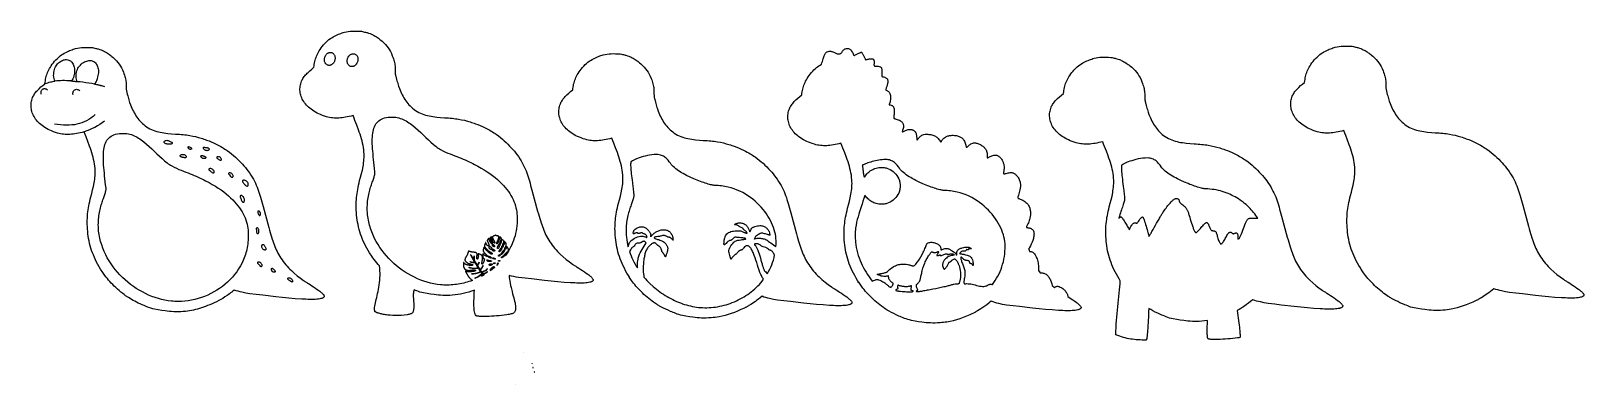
# Model space of a CAD drawing. Header units: millimetres. Extents: x 120 to 668, y 59 to 184.
import ezdxf

# ---------------------------------------------------------------- set-up
doc = ezdxf.new("R2010")
doc.units = ezdxf.units.MM
doc.layers.get('0').update_dxf_attribs({"linetype": 'CONTINUOUS', "true_color": 0xffffff})

msp = doc.modelspace()

# ---------------------------------------------------------------- linework, layer by layer
at = {"linetype": 'CONTINUOUS', "true_color": 0xffffff}
for points in [[(219.67, 171.22), (219.74, 171.75), (219.81, 172.27), (219.9, 172.77), (220, 173.26), (220.12, 173.75), (220.26, 174.22), (220.42, 174.7), (220.59, 175.17), (220.8, 175.64), (221.03, 176.12), (221.29, 176.59), (221.57, 177.08), (221.89, 177.57), (222.25, 178.07), (222.64, 178.59), (223.07, 179.12), (223.32, 179.4), (223.56, 179.67), (224.04, 180.16), (224.52, 180.6), (225, 181), (225.49, 181.36), (225.98, 181.68), (226.48, 181.98), (227, 182.25), (227.47, 182.48), (227.93, 182.69), (228.37, 182.88), (228.8, 183.06), (229.22, 183.22), (229.64, 183.36), (230.05, 183.49), (230.46, 183.6), (231.14, 183.76), (231.83, 183.88), (232.52, 183.97), (233.24, 184.02), (233.98, 184.04), (234.75, 184.03), (235.57, 184), (236.43, 183.94), (236.86, 183.85), (237.24, 183.78), (237.59, 183.7), (237.91, 183.63), (238.2, 183.56), (238.47, 183.49), (238.99, 183.33), (239.49, 183.14), (239.75, 183.02), (240.02, 182.9), (240.31, 182.76), (240.63, 182.59), (240.98, 182.41), (241.36, 182.21), (241.75, 181.95), (242.11, 181.7), (242.43, 181.47), (242.73, 181.25), (243.01, 181.04), (243.27, 180.84), (243.75, 180.44), (244.35, 179.87), (244.91, 179.3), (245.42, 178.71), (245.88, 178.09), (246.31, 177.45), (246.69, 176.77), (247.04, 176.05), (247.36, 175.29), (247.56, 174.77), (247.73, 174.28), (247.88, 173.81), (248, 173.36), (248.11, 172.92), (248.2, 172.49), (248.27, 172.06), (248.32, 171.63), (248.36, 170.98), (248.36, 170.3), (248.36, 170.07), (248.36, 169.87), (248.37, 169.68), (248.37, 169.5), (248.39, 169.19), (248.42, 168.89), (248.47, 168.6), (248.53, 168.29), (248.57, 168.12), (248.62, 167.93), (248.67, 167.73), (248.72, 167.51), (248.86, 166.97), (249, 166.45), (249.13, 165.96), (249.26, 165.49), (249.4, 165.04), (249.54, 164.59), (249.85, 163.73), (250.33, 162.57), (250.59, 162), (250.86, 161.45), (251.15, 160.91), (251.46, 160.39), (251.78, 159.88), (252.12, 159.38), (252.47, 158.9), (252.84, 158.44), (253.23, 158), (253.64, 157.57), (254.08, 157.15), (254.53, 156.76), (255.02, 156.38), (255.52, 156.01), (256.1, 155.64), (256.69, 155.31), (257.29, 155.02), (257.89, 154.76), (258.5, 154.54), (259.11, 154.35), (259.73, 154.19), (260.36, 154.05), (261.02, 153.92), (261.68, 153.82), (262.36, 153.73), (263.03, 153.66), (264.39, 153.53), (265.77, 153.41), (266.47, 153.37), (267.15, 153.33), (267.8, 153.28), (268.43, 153.22), (269.04, 153.15), (269.63, 153.08), (270.2, 153), (270.76, 152.92), (271.83, 152.72), (272.86, 152.5), (273.85, 152.24), (274.82, 151.95), (275.32, 151.79), (275.8, 151.64), (276.27, 151.48), (276.72, 151.32), (277.58, 150.99), (278.4, 150.67), (279.17, 150.33), (279.91, 149.99), (280.62, 149.63), (281.3, 149.26), (281.81, 148.97), (282.29, 148.69), (282.75, 148.41), (283.19, 148.13), (283.62, 147.85), (284.03, 147.58), (284.81, 147.02), (285.54, 146.46), (286.23, 145.89), (286.89, 145.3), (287.52, 144.69), (288.17, 144.05), (288.78, 143.42), (289.37, 142.79), (289.93, 142.17), (290.46, 141.56), (290.95, 140.94), (291.42, 140.32), (291.86, 139.69), (292.36, 138.92), (292.82, 138.17), (293.23, 137.44), (293.61, 136.73), (293.96, 136.03), (294.27, 135.34), (294.56, 134.65), (294.83, 133.96), (295.08, 133.26), (295.32, 132.55), (295.54, 131.83), (295.76, 131.08), (295.98, 130.31), (296.2, 129.52), (296.42, 128.69), (296.65, 127.82), (298.66, 120.44), (298.93, 119.52), (299.18, 118.65), (299.43, 117.84), (299.66, 117.07), (299.89, 116.34), (300.11, 115.65), (300.34, 114.99), (300.57, 114.35), (300.81, 113.73), (301.06, 113.13), (301.33, 112.54), (301.61, 111.96), (301.91, 111.38), (302.24, 110.79), (302.59, 110.19), (302.97, 109.58), (303.38, 108.97), (303.81, 108.37), (304.25, 107.8), (304.7, 107.24), (305.17, 106.71), (305.65, 106.19), (306.14, 105.68), (306.64, 105.19), (307.68, 104.25), (308.75, 103.36), (309.86, 102.5), (311, 101.68), (311.12, 101.59), (311.27, 101.5), (311.44, 101.38), (311.64, 101.26), (311.87, 101.11), (312.11, 100.96), (312.37, 100.8), (312.65, 100.62), (313.24, 100.25), (313.87, 99.85), (314.52, 99.42), (315.17, 98.99), (315.8, 98.55), (316.4, 98.11), (316.68, 97.9), (316.94, 97.69), (317.19, 97.48), (317.42, 97.28), (317.62, 97.09), (317.8, 96.9), (317.96, 96.73), (318.08, 96.56), (318.18, 96.41), (318.24, 96.27), (318.27, 96.14), (318.26, 96.02), (318.22, 95.92), (318.16, 95.83), (318.08, 95.74), (317.99, 95.66), (317.88, 95.59), (317.75, 95.51), (317.6, 95.45), (317.44, 95.39), (317.27, 95.33), (317.08, 95.28), (316.65, 95.19), (316.18, 95.12), (315.65, 95.07), (315.09, 95.03), (314.48, 95.01), (313.85, 95), (313.18, 95), (312.49, 95.01), (311.77, 95.04), (311.04, 95.07), (310.3, 95.11), (308.03, 95.27), (305.75, 95.47), (303.45, 95.69), (301.14, 95.94), (296.53, 96.46), (294.23, 96.71), (291.96, 96.95), (291.08, 97.13), (290.24, 97.31), (289.4, 97.48), (288.58, 97.68), (288.61, 97.04), (288.68, 96.36), (288.79, 95.66), (288.92, 94.94), (289.08, 94.2), (289.26, 93.46), (289.64, 91.98), (289.84, 91.25), (290.04, 90.54), (290.22, 89.85), (290.4, 89.2), (290.55, 88.58), (290.68, 88), (290.78, 87.47), (290.82, 87.23), (290.85, 87), (290.87, 86.76), (290.89, 86.53), (290.9, 86.11), (290.88, 85.75), (290.84, 85.43), (290.76, 85.16), (290.66, 84.92), (290.52, 84.72), (290.36, 84.56), (290.16, 84.42), (289.92, 84.3), (289.65, 84.2), (289.35, 84.11), (289.01, 84.04), (288.63, 83.97), (288.22, 83.9), (287.76, 83.83), (286.87, 83.7), (285.96, 83.58), (285.05, 83.48), (284.15, 83.4), (283.26, 83.33), (282.39, 83.28), (281.56, 83.24), (280.77, 83.22), (280.02, 83.21), (279.67, 83.21), (279.34, 83.21), (279.02, 83.22), (278.72, 83.23), (278.43, 83.24), (278.17, 83.25), (277.93, 83.27), (277.71, 83.29), (277.52, 83.31), (277.35, 83.34), (277.2, 83.37), (277.08, 83.4), (276.99, 83.43), (276.93, 83.47), (276.75, 83.74), (276.6, 84.06), (276.47, 84.43), (276.37, 84.84), (276.3, 85.3), (276.24, 85.8), (276.2, 86.33), (276.18, 86.9), (276.17, 87.5), (276.17, 88.14), (276.19, 88.8), (276.21, 89.5), (276.23, 90.22), (276.26, 90.96), (276.29, 91.72), (276.32, 92.5), (275.32, 92.14), (274.33, 91.83), (273.36, 91.55), (272.4, 91.32), (271.44, 91.12), (270.47, 90.95), (269.49, 90.83), (268.49, 90.73), (267.62, 90.68), (266.78, 90.65), (265.96, 90.64), (265.16, 90.66), (264.38, 90.7), (263.61, 90.76), (262.85, 90.84), (262.09, 90.94), (260.88, 91.13), (259.66, 91.35), (258.39, 91.59), (257.74, 91.72), (257.07, 91.85), (256.55, 92.05), (256.05, 92.25), (255.56, 92.44), (255.08, 92.63), (254.96, 92.25), (254.87, 91.86), (254.8, 91.46), (254.76, 91.07), (254.75, 90.66), (254.75, 90.26), (254.78, 89.43), (254.84, 88.59), (254.9, 87.74), (254.92, 87.32), (254.93, 86.89), (254.92, 86.46), (254.9, 86.03), (254.87, 85.76), (254.84, 85.52), (254.81, 85.3), (254.76, 85.11), (254.7, 84.93), (254.63, 84.77), (254.55, 84.63), (254.44, 84.5), (254.32, 84.39), (254.17, 84.29), (253.99, 84.2), (253.79, 84.11), (253.56, 84.04), (253.29, 83.97), (252.99, 83.91), (252.65, 83.85), (251.57, 83.7), (250.51, 83.6), (249.48, 83.55), (248.48, 83.54), (247.51, 83.57), (246.6, 83.64), (245.73, 83.73), (245.32, 83.78), (244.92, 83.84), (244.54, 83.9), (244.18, 83.97), (243.83, 84.04), (243.5, 84.11), (243.19, 84.18), (242.9, 84.26), (242.63, 84.33), (242.38, 84.41), (242.15, 84.48), (241.95, 84.55), (241.76, 84.62), (241.61, 84.69), (241.48, 84.75), (241.37, 84.81), (241.29, 84.86), (241.24, 84.91), (241.14, 85.2), (241.09, 85.55), (241.08, 85.94), (241.11, 86.39), (241.18, 86.88), (241.27, 87.41), (241.39, 87.99), (241.53, 88.59), (241.68, 89.23), (241.85, 89.9), (242.01, 90.59), (242.18, 91.31), (242.34, 92.04), (242.49, 92.79), (242.62, 93.56), (242.74, 94.33), (242.84, 95.17), (242.93, 96.01), (242.99, 96.86), (243.03, 97.7), (243.03, 98.54), (243, 99.38), (242.93, 100.22), (242.81, 101.06), (242.31, 101.61), (241.84, 102.17), (241.38, 102.73), (240.94, 103.3), (240.52, 103.88), (240.11, 104.47), (239.33, 105.67), (238.82, 106.53), (238.34, 107.37), (237.9, 108.21), (237.49, 109.04), (237.11, 109.87), (236.76, 110.7), (236.44, 111.52), (236.14, 112.34), (235.88, 113.16), (235.64, 113.99), (235.43, 114.82), (235.25, 115.65), (235.09, 116.48), (234.96, 117.33), (234.85, 118.18), (234.76, 119.04), (234.69, 119.89), (234.64, 120.71), (234.61, 121.51), (234.59, 122.28), (234.6, 123.03), (234.63, 123.76), (234.67, 124.48), (234.73, 125.2), (234.81, 125.91), (234.9, 126.63), (235.02, 127.35), (235.15, 128.08), (235.29, 128.82), (235.45, 129.58), (235.63, 130.37), (235.83, 131.19), (236.17, 132.42), (236.49, 133.66), (236.78, 134.91), (237.03, 136.17), (237.14, 136.8), (237.23, 137.44), (237.3, 138.07), (237.35, 138.71), (237.39, 139.35), (237.4, 139.99), (237.39, 140.63), (237.35, 141.27), (237.27, 142.07), (237.16, 142.86), (237.02, 143.65), (236.86, 144.43), (236.67, 145.21), (236.46, 146), (236.23, 146.78), (235.98, 147.57), (235.71, 148.36), (235.43, 149.15), (234.82, 150.78), (234.17, 152.44), (233.84, 153.29), (233.5, 154.16), (232.79, 153.99), (232.11, 153.83), (231.45, 153.69), (230.82, 153.57), (230.21, 153.47), (229.61, 153.39), (229.03, 153.33), (228.46, 153.29), (227.9, 153.27), (227.35, 153.28), (226.81, 153.3), (226.27, 153.35), (225.73, 153.43), (225.19, 153.52), (224.65, 153.64), (224.1, 153.79), (223.38, 154.01), (222.69, 154.25), (222.03, 154.51), (221.39, 154.78), (220.79, 155.07), (220.22, 155.38), (219.67, 155.7), (219.16, 156.04), (218.67, 156.39), (218.21, 156.75), (217.79, 157.13), (217.39, 157.51), (217.01, 157.91), (216.67, 158.31), (216.36, 158.73), (216.07, 159.15), (215.81, 159.58), (215.58, 160.01), (215.38, 160.45), (215.21, 160.9), (215.06, 161.35), (214.95, 161.8), (214.86, 162.25), (214.8, 162.71), (214.76, 163.17), (214.76, 163.62), (214.78, 164.08), (214.83, 164.53), (214.91, 164.98), (215.02, 165.43), (215.15, 165.88), (215.31, 166.32), (215.45, 166.65), (215.62, 166.97), (215.8, 167.29), (216.01, 167.61), (216.23, 167.93), (216.48, 168.24), (216.73, 168.54), (217.01, 168.85), (217.3, 169.15), (217.6, 169.45), (218.25, 170.04), (218.94, 170.63), (219.67, 171.22), (219.67, 171.22), (219.67, 171.22)], [(124.73, 165.45), (124.8, 165.98), (124.88, 166.5), (124.97, 167), (125.07, 167.49), (125.19, 167.98), (125.32, 168.46), (125.48, 168.93), (125.66, 169.4), (125.86, 169.87), (126.09, 170.35), (126.35, 170.82), (126.64, 171.31), (126.96, 171.8), (127.32, 172.3), (127.71, 172.82), (128.14, 173.35), (128.38, 173.63), (128.62, 173.9), (129.1, 174.39), (129.58, 174.84), (130.07, 175.23), (130.55, 175.59), (131.05, 175.91), (131.55, 176.21), (132.07, 176.48), (132.54, 176.71), (132.99, 176.92), (133.43, 177.11), (133.87, 177.29), (134.29, 177.45), (134.7, 177.59), (135.11, 177.72), (135.52, 177.84), (136.21, 178), (136.89, 178.12), (137.59, 178.2), (138.3, 178.25), (139.04, 178.27), (139.81, 178.26), (140.63, 178.23), (141.49, 178.17), (141.92, 178.09), (142.3, 178.01), (142.65, 177.93), (142.97, 177.86), (143.26, 177.79), (143.54, 177.72), (144.05, 177.56), (144.55, 177.37), (144.81, 177.26), (145.08, 177.13), (145.38, 176.99), (145.7, 176.83), (146.04, 176.65), (146.43, 176.44), (146.82, 176.18), (147.17, 175.93), (147.5, 175.7), (147.8, 175.48), (148.08, 175.27), (148.34, 175.07), (148.81, 174.67), (149.42, 174.1), (149.97, 173.53), (150.48, 172.94), (150.95, 172.32), (151.37, 171.68), (151.76, 171), (152.11, 170.29), (152.43, 169.52), (152.62, 169), (152.79, 168.51), (152.94, 168.04), (153.07, 167.59), (153.18, 167.15), (153.26, 166.72), (153.33, 166.29), (153.38, 165.86), (153.42, 165.22), (153.43, 164.53), (153.43, 164.31), (153.43, 164.1), (153.43, 163.91), (153.44, 163.74), (153.45, 163.42), (153.48, 163.13), (153.53, 162.83), (153.6, 162.52), (153.63, 162.35), (153.68, 162.16), (153.73, 161.96), (153.79, 161.74), (153.93, 161.2), (154.06, 160.68), (154.19, 160.19), (154.33, 159.72), (154.46, 159.27), (154.61, 158.83), (154.92, 157.96), (155.39, 156.8), (155.65, 156.24), (155.93, 155.69), (156.21, 155.15), (156.52, 154.62), (156.84, 154.11), (157.18, 153.61), (157.53, 153.13), (157.9, 152.67), (158.3, 152.23), (158.71, 151.8), (159.14, 151.39), (159.6, 150.99), (160.08, 150.61), (160.59, 150.24), (161.17, 149.87), (161.76, 149.54), (162.35, 149.25), (162.95, 148.99), (163.56, 148.77), (164.18, 148.58), (164.8, 148.42), (165.42, 148.28), (166.08, 148.15), (166.75, 148.05), (167.42, 147.96), (168.1, 147.89), (169.46, 147.76), (170.84, 147.64), (171.54, 147.6), (172.22, 147.56), (172.87, 147.51), (173.5, 147.45), (174.11, 147.39), (174.7, 147.32), (175.27, 147.24), (175.82, 147.15), (176.89, 146.96), (177.92, 146.73), (178.91, 146.48), (179.89, 146.19), (180.39, 146.03), (180.87, 145.87), (181.33, 145.71), (181.79, 145.55), (182.65, 145.23), (183.46, 144.9), (184.24, 144.56), (184.97, 144.22), (185.68, 143.86), (186.37, 143.49), (186.87, 143.2), (187.35, 142.92), (187.81, 142.64), (188.26, 142.36), (188.68, 142.08), (189.09, 141.81), (189.87, 141.25), (190.6, 140.69), (191.29, 140.12), (191.95, 139.53), (192.59, 138.92), (193.23, 138.28), (193.85, 137.65), (194.43, 137.02), (194.99, 136.41), (195.52, 135.79), (196.02, 135.17), (196.49, 134.55), (196.92, 133.93), (197.43, 133.15), (197.88, 132.4), (198.3, 131.68), (198.68, 130.96), (199.02, 130.26), (199.34, 129.57), (199.63, 128.88), (199.9, 128.19), (200.15, 127.49), (200.38, 126.78), (200.61, 126.06), (200.83, 125.32), (201.04, 124.55), (201.26, 123.75), (201.48, 122.92), (201.71, 122.05), (203.73, 114.67), (204, 113.75), (204.25, 112.89), (204.49, 112.07), (204.72, 111.3), (204.95, 110.57), (205.18, 109.88), (205.41, 109.22), (205.64, 108.58), (205.88, 107.97), (206.13, 107.36), (206.39, 106.77), (206.67, 106.19), (206.97, 105.61), (207.3, 105.02), (207.65, 104.43), (208.04, 103.82), (208.45, 103.2), (208.87, 102.61), (209.31, 102.03), (209.77, 101.48), (210.23, 100.94), (210.71, 100.42), (211.2, 99.91), (211.71, 99.42), (212.74, 98.48), (213.82, 97.59), (214.92, 96.74), (216.06, 95.91), (216.18, 95.83), (216.33, 95.73), (216.51, 95.61), (216.71, 95.49), (216.93, 95.35), (217.17, 95.19), (217.43, 95.03), (217.71, 94.86), (218.3, 94.48), (218.93, 94.08), (219.58, 93.65), (220.23, 93.22), (220.86, 92.78), (221.46, 92.34), (221.74, 92.13), (222.01, 91.92), (222.25, 91.71), (222.48, 91.51), (222.69, 91.32), (222.87, 91.14), (223.02, 90.96), (223.15, 90.8), (223.24, 90.64), (223.31, 90.5), (223.33, 90.37), (223.32, 90.25), (223.28, 90.16), (223.22, 90.06), (223.15, 89.98), (223.05, 89.89), (222.94, 89.82), (222.81, 89.75), (222.67, 89.68), (222.51, 89.62), (222.33, 89.57), (222.14, 89.51), (221.72, 89.43), (221.24, 89.36), (220.72, 89.3), (220.15, 89.26), (219.55, 89.24), (218.91, 89.23), (218.24, 89.23), (217.55, 89.24), (216.84, 89.27), (216.11, 89.3), (215.37, 89.34), (213.1, 89.5), (210.81, 89.7), (208.51, 89.93), (206.2, 90.17), (201.59, 90.69), (199.3, 90.95), (197.02, 91.19), (196.31, 91.33), (195.61, 91.47), (194.26, 91.76), (193.59, 91.93), (192.92, 92.11), (192.25, 92.32), (191.56, 92.56), (191.11, 92.19), (190.67, 91.84), (190.25, 91.51), (189.84, 91.2), (189.43, 90.9), (189.04, 90.62), (188.28, 90.1), (187.53, 89.62), (186.8, 89.19), (186.07, 88.8), (185.34, 88.43), (184.51, 88.05), (183.72, 87.68), (182.94, 87.35), (182.17, 87.04), (181.43, 86.75), (180.69, 86.48), (179.97, 86.24), (179.25, 86.02), (178.54, 85.81), (177.84, 85.64), (177.13, 85.48), (176.43, 85.34), (175.72, 85.22), (175.01, 85.11), (174.29, 85.03), (173.56, 84.96), (172.69, 84.91), (171.84, 84.88), (171.02, 84.88), (170.23, 84.89), (169.44, 84.94), (168.67, 85), (167.91, 85.08), (167.15, 85.17), (165.95, 85.36), (164.72, 85.58), (163.46, 85.82), (162.81, 85.95), (162.14, 86.09), (161.29, 86.41), (160.48, 86.73), (159.72, 87.04), (159, 87.35), (158.31, 87.65), (157.65, 87.96), (157.03, 88.26), (156.43, 88.57), (155.85, 88.88), (155.3, 89.2), (154.76, 89.53), (154.24, 89.86), (153.22, 90.56), (152.73, 90.93), (152.23, 91.31), (151.57, 91.84), (150.94, 92.37), (150.33, 92.9), (149.75, 93.42), (149.2, 93.94), (148.67, 94.47), (148.16, 94.99), (147.68, 95.51), (147.21, 96.04), (146.76, 96.57), (146.33, 97.11), (145.92, 97.65), (145.13, 98.76), (144.39, 99.9), (143.88, 100.76), (143.41, 101.6), (142.96, 102.44), (142.55, 103.28), (142.17, 104.1), (141.82, 104.93), (141.5, 105.75), (141.21, 106.57), (140.95, 107.4), (140.71, 108.22), (140.5, 109.05), (140.32, 109.88), (140.16, 110.71), (140.02, 111.56), (139.91, 112.41), (139.82, 113.27), (139.75, 114.12), (139.7, 114.94), (139.67, 115.74), (139.66, 116.51), (139.67, 117.26), (139.69, 117.99), (139.73, 118.71), (139.79, 119.43), (139.87, 120.14), (139.97, 120.86), (140.08, 121.58), (140.21, 122.31), (140.36, 123.05), (140.52, 123.82), (140.7, 124.6), (140.89, 125.42), (141.23, 126.65), (141.55, 127.89), (141.85, 129.14), (142.1, 130.4), (142.2, 131.03), (142.29, 131.67), (142.37, 132.3), (142.42, 132.94), (142.45, 133.58), (142.46, 134.22), (142.45, 134.86), (142.41, 135.5), (142.33, 136.3), (142.23, 137.09), (142.09, 137.88), (141.92, 138.67), (141.74, 139.45), (141.53, 140.23), (141.29, 141.01), (141.04, 141.8), (140.78, 142.59), (140.49, 143.39), (139.89, 145.01), (139.24, 146.67), (138.9, 147.53), (138.57, 148.4), (137.86, 148.22), (137.18, 148.06), (136.52, 147.92), (135.88, 147.8), (135.27, 147.7), (134.67, 147.62), (134.09, 147.56), (133.52, 147.52), (132.97, 147.51), (132.42, 147.51), (131.87, 147.54), (131.33, 147.59), (130.79, 147.66), (130.25, 147.76), (129.71, 147.88), (129.16, 148.02), (128.44, 148.24), (127.75, 148.48), (127.09, 148.74), (126.46, 149.02), (125.86, 149.31), (125.28, 149.61), (124.74, 149.94), (124.22, 150.27), (123.74, 150.62), (123.28, 150.98), (122.85, 151.36), (122.45, 151.74), (122.08, 152.14), (121.73, 152.54), (121.42, 152.96), (121.13, 153.38), (120.87, 153.81), (120.65, 154.24), (120.44, 154.68), (120.27, 155.13), (120.13, 155.58), (120.01, 156.03), (119.92, 156.48), (119.86, 156.94), (119.83, 157.4), (119.82, 157.85), (119.84, 158.31), (119.89, 158.76), (119.97, 159.22), (120.08, 159.67), (120.21, 160.11), (120.37, 160.55), (120.52, 160.88), (120.68, 161.21), (120.87, 161.53), (121.07, 161.84), (121.3, 162.16), (121.54, 162.47), (121.8, 162.77), (122.07, 163.08), (122.67, 163.68), (123.31, 164.28), (124, 164.86), (124.73, 165.45), (124.73, 165.45), (124.73, 165.45)], [(225.83, 176.47), (226.01, 176.41), (226.18, 176.33), (226.34, 176.23), (226.48, 176.12), (226.61, 175.98), (226.73, 175.83), (226.84, 175.67), (226.93, 175.49), (227.01, 175.3), (227.07, 175.1), (227.11, 174.89), (227.14, 174.67), (227.15, 174.45), (227.14, 174.22), (227.11, 173.99), (227.06, 173.76), (226.99, 173.53), (226.91, 173.31), (226.81, 173.1), (226.7, 172.91), (226.58, 172.73), (226.44, 172.57), (226.3, 172.42), (226.14, 172.29), (225.98, 172.17), (225.81, 172.07), (225.63, 172), (225.45, 171.94), (225.27, 171.9), (225.08, 171.89), (224.9, 171.9), (224.71, 171.93), (224.53, 171.99), (224.36, 172.07), (224.2, 172.17), (224.06, 172.28), (223.92, 172.42), (223.81, 172.57), (223.7, 172.73), (223.61, 172.91), (223.53, 173.1), (223.47, 173.3), (223.43, 173.51), (223.4, 173.73), (223.39, 173.95), (223.4, 174.18), (223.43, 174.41), (223.48, 174.64), (223.55, 174.87), (223.63, 175.09), (223.84, 175.49), (223.96, 175.67), (224.1, 175.83), (224.24, 175.98), (224.4, 176.12), (224.56, 176.23), (224.73, 176.33), (224.91, 176.4), (225.09, 176.46), (225.27, 176.5), (225.46, 176.51), (225.64, 176.5), (225.83, 176.47), (225.83, 176.47), (225.83, 176.47)], [(234.06, 175.96), (234.24, 175.89), (234.4, 175.8), (234.55, 175.69), (234.68, 175.56), (234.81, 175.42), (234.91, 175.26), (235.01, 175.09), (235.08, 174.9), (235.14, 174.71), (235.19, 174.5), (235.22, 174.29), (235.22, 174.07), (235.22, 173.85), (235.19, 173.62), (235.14, 173.4), (235.08, 173.17), (234.99, 172.94), (234.89, 172.73), (234.65, 172.35), (234.51, 172.18), (234.37, 172.03), (234.21, 171.89), (234.04, 171.77), (233.87, 171.67), (233.69, 171.59), (233.51, 171.52), (233.33, 171.48), (233.14, 171.46), (232.96, 171.46), (232.77, 171.49), (232.59, 171.53), (232.41, 171.6), (232.25, 171.7), (232.1, 171.81), (231.97, 171.93), (231.84, 172.08), (231.74, 172.24), (231.64, 172.41), (231.57, 172.59), (231.51, 172.79), (231.46, 172.99), (231.44, 173.2), (231.43, 173.42), (231.43, 173.65), (231.46, 173.87), (231.51, 174.1), (231.57, 174.33), (231.66, 174.55), (231.76, 174.77), (232, 175.15), (232.14, 175.32), (232.28, 175.47), (232.44, 175.61), (232.61, 175.73), (232.78, 175.83), (232.96, 175.91), (233.14, 175.97), (233.32, 176.02), (233.51, 176.04), (233.69, 176.04), (233.88, 176.01), (234.06, 175.96), (234.06, 175.96), (234.06, 175.96)], [(311.04, 163.23), (311.11, 163.76), (311.19, 164.27), (311.28, 164.78), (311.38, 165.27), (311.5, 165.75), (311.63, 166.23), (311.79, 166.7), (311.97, 167.18), (312.17, 167.65), (312.4, 168.12), (312.66, 168.6), (312.95, 169.08), (313.27, 169.58), (313.63, 170.08), (314.02, 170.6), (314.45, 171.13), (314.69, 171.41), (314.93, 171.68), (315.41, 172.17), (315.89, 172.61), (316.38, 173.01), (316.86, 173.37), (317.36, 173.69), (317.86, 173.98), (318.38, 174.26), (318.85, 174.49), (319.3, 174.7), (319.74, 174.89), (320.18, 175.07), (320.6, 175.23), (321.02, 175.37), (321.43, 175.5), (321.83, 175.61), (322.52, 175.77), (323.2, 175.89), (323.9, 175.98), (324.61, 176.03), (325.35, 176.05), (326.12, 176.04), (326.94, 176), (327.81, 175.95), (328.23, 175.86), (328.62, 175.78), (328.96, 175.71), (329.28, 175.64), (329.57, 175.57), (329.85, 175.49), (330.36, 175.33), (330.86, 175.14), (331.12, 175.03), (331.39, 174.9), (331.69, 174.76), (332.01, 174.6), (332.35, 174.42), (332.74, 174.22), (333.13, 173.96), (333.48, 173.71), (333.81, 173.48), (334.11, 173.26), (334.39, 173.05), (334.65, 172.85), (335.12, 172.44), (335.73, 171.88), (336.28, 171.3), (336.79, 170.71), (337.26, 170.1), (337.68, 169.46), (338.07, 168.78), (338.42, 168.06), (338.74, 167.3), (338.93, 166.78), (339.1, 166.28), (339.25, 165.81), (339.38, 165.36), (339.49, 164.93), (339.57, 164.5), (339.64, 164.07), (339.69, 163.64), (339.73, 162.99), (339.74, 162.31), (339.74, 162.08), (339.74, 161.87), (339.74, 161.69), (339.75, 161.51), (339.76, 161.19), (339.8, 160.9), (339.84, 160.61), (339.91, 160.3), (339.95, 160.12), (339.99, 159.94), (340.04, 159.74), (340.1, 159.51), (340.24, 158.97), (340.37, 158.46), (340.51, 157.97), (340.64, 157.5), (340.77, 157.04), (340.92, 156.6), (341.23, 155.73), (341.7, 154.58), (341.96, 154.01), (342.24, 153.46), (342.52, 152.92), (342.83, 152.4), (343.15, 151.88), (343.49, 151.38), (343.85, 150.91), (344.22, 150.45), (344.61, 150), (345.02, 149.57), (345.45, 149.16), (345.91, 148.76), (346.39, 148.38), (346.9, 148.02), (347.48, 147.65), (348.07, 147.31), (348.66, 147.02), (349.26, 146.77), (349.87, 146.55), (350.49, 146.36), (351.11, 146.19), (351.73, 146.05), (352.39, 145.93), (353.06, 145.83), (353.73, 145.74), (354.41, 145.66), (355.77, 145.53), (357.15, 145.41), (357.85, 145.38), (358.53, 145.33), (359.18, 145.28), (359.81, 145.23), (360.42, 145.16), (361.01, 145.09), (361.58, 145.01), (362.13, 144.93), (363.2, 144.73), (364.23, 144.51), (365.22, 144.25), (366.2, 143.96), (366.7, 143.8), (367.18, 143.64), (367.64, 143.48), (368.1, 143.32), (368.96, 143), (369.77, 142.67), (370.55, 142.34), (371.28, 141.99), (371.99, 141.64), (372.68, 141.26), (373.18, 140.98), (373.66, 140.7), (374.12, 140.42), (374.57, 140.14), (374.99, 139.86), (375.4, 139.58), (376.18, 139.03), (376.91, 138.47), (377.6, 137.89), (378.26, 137.31), (378.9, 136.7), (379.54, 136.05), (380.16, 135.42), (380.74, 134.8), (381.3, 134.18), (381.83, 133.56), (382.33, 132.95), (382.8, 132.33), (383.23, 131.7), (383.74, 130.93), (384.19, 130.18), (384.61, 129.45), (384.99, 128.74), (385.33, 128.04), (385.65, 127.35), (385.94, 126.66), (386.21, 125.96), (386.46, 125.27), (386.69, 124.56), (386.92, 123.83), (387.14, 123.09), (387.35, 122.32), (387.57, 121.52), (387.79, 120.69), (388.02, 119.82), (390.04, 112.44), (390.31, 111.52), (390.56, 110.66), (390.8, 109.85), (391.03, 109.08), (391.26, 108.35), (391.49, 107.66), (391.72, 106.99), (391.95, 106.36), (392.19, 105.74), (392.44, 105.14), (392.7, 104.55), (392.98, 103.97), (393.28, 103.38), (393.61, 102.8), (393.96, 102.2), (394.35, 101.59), (394.76, 100.98), (395.18, 100.38), (395.62, 99.81), (396.08, 99.25), (396.54, 98.71), (397.02, 98.19), (397.51, 97.69), (398.02, 97.2), (399.05, 96.26), (400.13, 95.37), (401.23, 94.51), (402.37, 93.68), (402.49, 93.6), (402.64, 93.5), (402.82, 93.39), (403.02, 93.26), (403.24, 93.12), (403.48, 92.97), (403.74, 92.81), (404.02, 92.63), (404.61, 92.26), (405.24, 91.85), (405.89, 91.43), (406.54, 91), (407.17, 90.55), (407.77, 90.12), (408.05, 89.9), (408.32, 89.69), (408.56, 89.49), (408.79, 89.29), (409, 89.1), (409.18, 88.91), (409.33, 88.74), (409.46, 88.57), (409.55, 88.42), (409.62, 88.27), (409.64, 88.14), (409.63, 88.03), (409.59, 87.93), (409.53, 87.84), (409.46, 87.75), (409.36, 87.67), (409.25, 87.59), (409.12, 87.52), (408.98, 87.46), (408.82, 87.4), (408.64, 87.34), (408.45, 87.29), (408.03, 87.2), (407.55, 87.13), (407.03, 87.08), (406.46, 87.04), (405.86, 87.01), (405.22, 87), (404.55, 87.01), (403.86, 87.02), (403.15, 87.04), (402.42, 87.08), (401.68, 87.12), (399.41, 87.28), (397.12, 87.48), (394.82, 87.7), (392.51, 87.95), (387.9, 88.47), (385.61, 88.72), (383.33, 88.96), (382.62, 89.11), (381.92, 89.25), (380.57, 89.54), (379.9, 89.7), (379.23, 89.88), (378.56, 90.09), (377.87, 90.34), (377.25, 89.83), (376.65, 89.36), (376.08, 88.92), (375.52, 88.52), (374.98, 88.14), (374.46, 87.79), (373.94, 87.46), (373.43, 87.15), (373.27, 87.06), (373.14, 86.98), (372.9, 86.84), (372.71, 86.73), (372.53, 86.63), (372.35, 86.54), (372.16, 86.44), (371.93, 86.33), (371.79, 86.26), (371.64, 86.19), (370.42, 85.62), (369.24, 85.11), (368.11, 84.65), (367.01, 84.24), (365.93, 83.88), (364.86, 83.57), (363.81, 83.31), (362.75, 83.1), (362.04, 82.98), (361.32, 82.88), (360.59, 82.8), (359.87, 82.74), (359, 82.68), (358.15, 82.65), (357.33, 82.65), (356.54, 82.67), (355.75, 82.71), (354.98, 82.77), (354.22, 82.85), (353.46, 82.95), (352.26, 83.13), (351.03, 83.35), (349.77, 83.6), (349.12, 83.73), (348.45, 83.86), (347.92, 84.06), (347.42, 84.26), (346.92, 84.45), (346.45, 84.64), (345.99, 84.83), (345.54, 85.02), (344.69, 85.4), (343.89, 85.77), (343.13, 86.14), (342.42, 86.52), (341.73, 86.91), (341.44, 87.08), (341.15, 87.24), (340.87, 87.41), (340.58, 87.6), (339.55, 88.31), (339.04, 88.68), (338.54, 89.07), (337.92, 89.56), (337.32, 90.06), (336.75, 90.55), (336.21, 91.03), (335.69, 91.52), (335.18, 92.01), (334.7, 92.49), (334.24, 92.98), (333.8, 93.47), (333.37, 93.96), (332.96, 94.46), (332.56, 94.96), (331.8, 95.98), (331.09, 97.03), (331.1, 97.05), (331.1, 97.06), (330.7, 97.68), (330.19, 98.53), (329.72, 99.38), (329.27, 100.22), (328.86, 101.05), (328.48, 101.88), (328.13, 102.7), (327.81, 103.53), (327.52, 104.35), (327.26, 105.17), (327.02, 106), (326.81, 106.82), (326.63, 107.65), (326.47, 108.49), (326.33, 109.33), (326.22, 110.18), (326.13, 111.04), (326.06, 111.9), (326.01, 112.72), (325.98, 113.51), (325.97, 114.28), (325.98, 115.03), (326, 115.77), (326.04, 116.49), (326.1, 117.21), (326.18, 117.92), (326.28, 118.63), (326.39, 119.35), (326.52, 120.08), (326.67, 120.83), (326.83, 121.59), (327.01, 122.38), (327.2, 123.19), (327.54, 124.42), (327.86, 125.67), (328.16, 126.92), (328.41, 128.18), (328.51, 128.81), (328.6, 129.44), (328.68, 130.08), (328.73, 130.72), (328.76, 131.35), (328.77, 131.99), (328.76, 132.63), (328.72, 133.28), (328.64, 134.08), (328.54, 134.87), (328.4, 135.66), (328.23, 136.44), (328.05, 137.22), (327.84, 138), (327.6, 138.79), (327.35, 139.57), (327.09, 140.36), (326.8, 141.16), (326.2, 142.78), (325.55, 144.45), (325.21, 145.3), (324.88, 146.17), (324.17, 146), (323.49, 145.84), (322.83, 145.7), (322.19, 145.58), (321.58, 145.48), (320.98, 145.4), (320.4, 145.34), (319.83, 145.3), (319.28, 145.28), (318.73, 145.29), (318.18, 145.31), (317.64, 145.36), (317.1, 145.43), (316.56, 145.53), (316.02, 145.65), (315.47, 145.8), (314.75, 146.02), (314.06, 146.26), (313.4, 146.52), (312.77, 146.79), (312.17, 147.08), (311.59, 147.39), (311.05, 147.71), (310.53, 148.05), (310.05, 148.4), (309.59, 148.76), (309.16, 149.13), (308.76, 149.52), (308.39, 149.91), (308.04, 150.32), (307.73, 150.73), (307.44, 151.15), (307.19, 151.58), (306.96, 152.02), (306.75, 152.46), (306.58, 152.9), (306.44, 153.35), (306.32, 153.81), (306.23, 154.26), (306.17, 154.72), (306.14, 155.17), (306.13, 155.63), (306.16, 156.09), (306.21, 156.54), (306.29, 156.99), (306.39, 157.44), (306.53, 157.89), (306.69, 158.33), (306.83, 158.66), (306.99, 158.98), (307.18, 159.3), (307.38, 159.62), (307.61, 159.93), (307.85, 160.24), (308.11, 160.55), (308.38, 160.86), (308.67, 161.16), (308.98, 161.46), (309.62, 162.05), (310.31, 162.64), (311.04, 163.23), (311.04, 163.23), (311.04, 163.23)], [(391.92, 161.47), (391.98, 162), (392.06, 162.52), (392.15, 163.02), (392.25, 163.51), (392.37, 164), (392.51, 164.48), (392.67, 164.95), (392.84, 165.42), (393.05, 165.89), (393.28, 166.37), (393.54, 166.84), (393.82, 167.33), (394.14, 167.82), (394.5, 168.32), (394.89, 168.84), (395.32, 169.37), (395.76, 169.87), (396.2, 170.33), (396.64, 170.74), (397.07, 171.11), (397.51, 171.45), (397.96, 171.76), (398.41, 172.04), (398.87, 172.3), (399.03, 172.84), (399.19, 173.33), (399.33, 173.78), (399.46, 174.2), (399.59, 174.58), (399.71, 174.93), (399.82, 175.24), (399.93, 175.52), (400.04, 175.77), (400.15, 175.99), (400.26, 176.18), (400.37, 176.34), (400.48, 176.48), (400.59, 176.59), (400.71, 176.67), (400.84, 176.74), (401.2, 176.86), (401.53, 176.92), (401.84, 176.94), (402.14, 176.93), (402.41, 176.87), (402.67, 176.79), (402.93, 176.69), (403.17, 176.58), (403.66, 176.34), (403.9, 176.23), (404.16, 176.12), (404.42, 176.04), (404.7, 175.98), (404.99, 175.96), (405.3, 175.97), (405.47, 176.01), (405.62, 176.09), (405.76, 176.21), (405.88, 176.35), (406, 176.51), (406.12, 176.69), (406.24, 176.88), (406.38, 177.07), (406.53, 177.25), (406.7, 177.42), (406.9, 177.57), (407.13, 177.7), (407.39, 177.8), (407.7, 177.86), (408.05, 177.88), (408.46, 177.85), (408.66, 177.79), (408.85, 177.69), (409.03, 177.56), (409.2, 177.39), (409.36, 177.19), (409.51, 176.97), (409.79, 176.51), (409.9, 176.28), (410.01, 176.06), (410.1, 175.85), (410.17, 175.67), (410.23, 175.51), (410.27, 175.4), (410.3, 175.32), (410.31, 175.29), (410.34, 175.31), (410.41, 175.35), (410.54, 175.42), (410.7, 175.51), (410.89, 175.61), (411.1, 175.72), (411.33, 175.84), (411.57, 175.97), (412.05, 176.2), (412.28, 176.31), (412.49, 176.4), (412.68, 176.47), (412.84, 176.52), (412.96, 176.53), (413.03, 176.52), (413.09, 176.46), (413.17, 176.36), (413.26, 176.22), (413.37, 176.04), (413.48, 175.84), (413.6, 175.61), (413.84, 175.14), (413.96, 174.9), (414.07, 174.67), (414.17, 174.46), (414.26, 174.27), (414.34, 174.11), (414.39, 173.98), (414.43, 173.9), (414.44, 173.88), (414.47, 173.88), (414.54, 173.91), (414.66, 173.94), (414.81, 173.98), (414.99, 174.03), (415.19, 174.08), (415.41, 174.13), (415.65, 174.17), (416.12, 174.24), (416.35, 174.26), (416.57, 174.26), (416.78, 174.24), (416.95, 174.21), (417.1, 174.15), (417.21, 174.06), (417.29, 173.95), (417.36, 173.81), (417.4, 173.66), (417.43, 173.49), (417.44, 173.13), (417.43, 172.77), (417.41, 172.41), (417.4, 172.25), (417.4, 172.11), (417.41, 171.98), (417.42, 171.88), (417.45, 171.8), (417.49, 171.76), (417.55, 171.73), (417.64, 171.71), (417.75, 171.69), (417.88, 171.68), (418.02, 171.67), (418.18, 171.66), (418.52, 171.63), (418.88, 171.6), (419.24, 171.54), (419.56, 171.44), (419.71, 171.38), (419.84, 171.31), (419.95, 171.2), (420.04, 171.04), (420.1, 170.83), (420.14, 170.6), (420.17, 170.33), (420.18, 170.05), (420.18, 169.46), (420.17, 169.17), (420.16, 168.89), (420.14, 168.64), (420.13, 168.41), (420.12, 168.22), (420.12, 168.07), (420.13, 168.02), (420.13, 167.98), (420.14, 167.95), (420.16, 167.95), (420.2, 167.94), (420.29, 167.94), (420.39, 167.92), (420.53, 167.9), (420.68, 167.88), (420.84, 167.84), (421.2, 167.72), (421.38, 167.64), (421.56, 167.55), (421.73, 167.44), (421.88, 167.31), (422.02, 167.17), (422.13, 167), (422.22, 166.81), (422.28, 166.59), (422.31, 166.35), (422.3, 166.1), (422.27, 165.83), (422.22, 165.55), (422.16, 165.27), (422.08, 164.99), (421.91, 164.44), (421.82, 164.19), (421.73, 163.95), (421.66, 163.74), (421.6, 163.55), (421.55, 163.39), (421.53, 163.27), (421.53, 163.2), (421.57, 163.16), (421.75, 163.11), (421.95, 163.04), (422.15, 162.94), (422.34, 162.81), (422.53, 162.65), (422.71, 162.46), (422.87, 162.23), (423.01, 161.95), (423.13, 161.64), (423.21, 161.28), (423.26, 160.87), (423.26, 160.42), (423.23, 159.91), (423.14, 159.34), (423.07, 159.04), (422.99, 158.72), (422.9, 158.39), (422.79, 158.04), (422.79, 158.01), (422.82, 157.98), (422.88, 157.97), (422.96, 157.95), (423.06, 157.94), (423.17, 157.92), (423.42, 157.87), (423.7, 157.78), (423.83, 157.72), (423.96, 157.64), (424.08, 157.54), (424.19, 157.43), (424.28, 157.28), (424.35, 157.12), (424.42, 156.87), (424.47, 156.6), (424.5, 156.32), (424.52, 156.02), (424.52, 155.4), (424.49, 154.79), (424.47, 154.5), (424.45, 154.22), (424.42, 153.98), (424.4, 153.76), (424.39, 153.57), (424.38, 153.42), (424.38, 153.32), (424.4, 153.26), (424.44, 153.22), (424.51, 153.18), (424.6, 153.14), (424.7, 153.1), (424.82, 153.07), (424.96, 153.03), (425.27, 152.94), (425.62, 152.84), (425.98, 152.72), (426.36, 152.56), (426.71, 152.37), (427.05, 152.13), (427.2, 151.99), (427.34, 151.83), (427.46, 151.66), (427.57, 151.47), (427.66, 151.27), (427.73, 151.04), (427.78, 150.8), (427.81, 150.54), (427.8, 150.25), (427.77, 149.94), (427.71, 149.61), (427.62, 149.26), (427.5, 148.88), (427.34, 148.47), (427.33, 148.42), (427.38, 148.41), (427.48, 148.44), (427.63, 148.5), (427.81, 148.59), (428.03, 148.69), (428.28, 148.8), (428.56, 148.91), (428.85, 149.03), (429.17, 149.12), (429.49, 149.21), (429.82, 149.26), (430.15, 149.28), (430.47, 149.27), (430.79, 149.21), (430.94, 149.15), (431.09, 149.09), (431.27, 148.99), (431.44, 148.88), (431.59, 148.77), (431.72, 148.64), (431.95, 148.39), (432.13, 148.11), (432.26, 147.82), (432.35, 147.53), (432.41, 147.24), (432.45, 146.95), (432.47, 146.68), (432.48, 146.43), (432.48, 146.2), (432.48, 145.99), (432.5, 145.83), (432.52, 145.71), (432.57, 145.63), (432.64, 145.61), (432.71, 145.64), (432.78, 145.71), (432.87, 145.82), (432.96, 145.96), (433.08, 146.12), (433.22, 146.3), (433.38, 146.49), (433.57, 146.68), (433.78, 146.87), (434.03, 147.05), (434.32, 147.22), (434.64, 147.36), (435.01, 147.48), (435.42, 147.56), (435.88, 147.59), (436.39, 147.59), (436.79, 147.55), (437.17, 147.51), (437.53, 147.44), (437.88, 147.37), (438.21, 147.27), (438.52, 147.16), (438.82, 147.02), (439.1, 146.87), (439.37, 146.69), (439.62, 146.5), (439.87, 146.27), (440.1, 146.03), (440.33, 145.76), (440.54, 145.46), (440.75, 145.13), (440.95, 144.78), (440.96, 144.76), (440.98, 144.76), (441, 144.77), (441.03, 144.81), (441.09, 144.91), (441.18, 145.07), (441.29, 145.26), (441.44, 145.48), (441.62, 145.72), (441.84, 145.98), (442.11, 146.23), (442.44, 146.47), (442.62, 146.59), (442.82, 146.7), (443.03, 146.8), (443.26, 146.89), (443.51, 146.97), (443.77, 147.05), (444.06, 147.11), (444.36, 147.16), (444.68, 147.19), (445.02, 147.21), (445.38, 147.21), (445.77, 147.19), (446.15, 147.15), (446.5, 147.1), (446.83, 147.03), (447.14, 146.94), (447.43, 146.84), (447.69, 146.72), (447.94, 146.6), (448.16, 146.46), (448.37, 146.31), (448.55, 146.16), (448.72, 146), (448.88, 145.83), (449.02, 145.65), (449.14, 145.48), (449.35, 145.12), (449.52, 144.76), (449.64, 144.41), (449.74, 144.08), (449.81, 143.77), (449.86, 143.51), (449.9, 143.29), (449.92, 143.21), (449.94, 143.13), (449.97, 143.08), (449.99, 143.04), (450.04, 143), (450.09, 142.98), (450.14, 142.98), (450.2, 143), (450.26, 143.04), (450.33, 143.09), (450.48, 143.22), (450.65, 143.4), (450.85, 143.59), (451.08, 143.8), (451.35, 144.01), (451.64, 144.2), (451.98, 144.36), (452.35, 144.47), (452.56, 144.51), (452.78, 144.53), (453, 144.53), (453.24, 144.51), (453.5, 144.48), (453.76, 144.42), (454.04, 144.33), (454.33, 144.22), (454.64, 144.08), (454.96, 143.91), (455.27, 143.73), (455.56, 143.54), (455.82, 143.35), (456.05, 143.16), (456.26, 142.97), (456.45, 142.77), (456.62, 142.58), (456.77, 142.39), (456.9, 142.19), (457.01, 142), (457.1, 141.81), (457.18, 141.63), (457.29, 141.26), (457.36, 140.92), (457.39, 140.59), (457.4, 140.29), (457.39, 140.02), (457.37, 139.77), (457.35, 139.57), (457.34, 139.41), (457.35, 139.29), (457.4, 139.22), (457.44, 139.21), (457.49, 139.21), (457.62, 139.25), (457.78, 139.34), (457.98, 139.45), (458.21, 139.59), (458.47, 139.73), (458.76, 139.88), (459.06, 140.01), (459.39, 140.13), (459.72, 140.21), (460.07, 140.25), (460.25, 140.25), (460.43, 140.24), (460.61, 140.21), (460.79, 140.16), (460.98, 140.1), (461.16, 140.01), (461.34, 139.91), (461.52, 139.78), (461.7, 139.63), (461.88, 139.45), (462.09, 139.21), (462.29, 138.97), (462.46, 138.73), (462.61, 138.48), (462.75, 138.24), (462.87, 138.01), (462.97, 137.77), (463.05, 137.54), (463.19, 137.07), (463.27, 136.63), (463.31, 136.2), (463.33, 135.79), (463.31, 135.4), (463.28, 135.05), (463.24, 134.72), (463.2, 134.42), (463.17, 134.16), (463.15, 133.94), (463.15, 133.76), (463.19, 133.63), (463.22, 133.59), (463.27, 133.56), (463.33, 133.55), (463.41, 133.55), (463.59, 133.59), (463.82, 133.66), (464.09, 133.75), (464.4, 133.85), (464.73, 133.94), (465.09, 134.01), (465.48, 134.05), (465.67, 134.05), (465.87, 134.04), (466.08, 134.02), (466.28, 133.97), (466.49, 133.91), (466.7, 133.83), (466.91, 133.73), (467.11, 133.6), (467.32, 133.45), (467.53, 133.27), (467.73, 133.06), (467.94, 132.82), (468.14, 132.55), (468.33, 132.25), (468.51, 131.92), (468.66, 131.6), (468.79, 131.28), (468.89, 130.96), (468.97, 130.64), (469.03, 130.33), (469.07, 130.02), (469.1, 129.71), (469.1, 129.41), (469.1, 129.11), (469.04, 128.53), (468.95, 127.97), (468.83, 127.45), (468.69, 126.96), (468.55, 126.51), (468.42, 126.11), (468.32, 125.76), (468.24, 125.46), (468.22, 125.33), (468.21, 125.22), (468.22, 125.13), (468.25, 125.05), (468.29, 124.99), (468.35, 124.94), (468.52, 124.87), (468.74, 124.78), (469.01, 124.67), (469.31, 124.55), (469.64, 124.41), (469.98, 124.24), (470.34, 124.04), (470.7, 123.8), (471.05, 123.53), (471.38, 123.22), (471.69, 122.87), (471.97, 122.46), (472.21, 122.01), (472.41, 121.5), (472.48, 121.23), (472.54, 120.94), (472.59, 120.63), (472.61, 120.31), (472.63, 119.67), (472.6, 119.07), (472.54, 118.51), (472.45, 117.99), (472.33, 117.5), (472.2, 117.06), (472.06, 116.65), (471.91, 116.29), (471.76, 115.96), (471.62, 115.67), (471.48, 115.41), (471.37, 115.19), (471.28, 115.01), (471.22, 114.87), (471.19, 114.76), (471.2, 114.69), (471.27, 114.65), (471.38, 114.61), (471.54, 114.59), (471.73, 114.56), (471.94, 114.53), (472.18, 114.49), (472.43, 114.43), (472.68, 114.35), (472.92, 114.24), (473.16, 114.09), (473.37, 113.9), (473.56, 113.66), (473.72, 113.37), (473.78, 113.2), (473.83, 113.02), (473.87, 112.82), (473.89, 112.6), (473.9, 112.36), (473.89, 112.11), (473.87, 111.78), (473.82, 111.45), (473.75, 111.12), (473.67, 110.78), (473.46, 110.1), (473.2, 109.42), (472.92, 108.77), (472.61, 108.14), (472.3, 107.56), (472.15, 107.29), (472, 107.04), (472.14, 106.6), (472.27, 106.18), (472.43, 106.19), (472.6, 106.19), (472.77, 106.17), (472.94, 106.13), (473.12, 106.07), (473.3, 105.99), (473.49, 105.88), (473.68, 105.75), (473.88, 105.56), (474.09, 105.32), (474.28, 105.03), (474.47, 104.7), (474.65, 104.34), (474.82, 103.95), (474.97, 103.53), (475.11, 103.09), (475.23, 102.64), (475.33, 102.18), (475.41, 101.72), (475.47, 101.25), (475.5, 100.79), (475.51, 100.34), (475.49, 99.91), (475.44, 99.5), (476.07, 98.61), (476.4, 98.65), (476.57, 98.65), (476.76, 98.64), (476.95, 98.61), (477.15, 98.57), (477.36, 98.51), (477.58, 98.42), (477.87, 98.28), (478.14, 98.11), (478.4, 97.92), (478.63, 97.7), (478.85, 97.46), (479.06, 97.21), (479.25, 96.94), (479.42, 96.65), (479.58, 96.36), (479.72, 96.05), (479.97, 95.43), (480.16, 94.8), (480.3, 94.19), (481.18, 93.47), (481.33, 93.6), (481.49, 93.71), (481.67, 93.8), (481.86, 93.86), (482.07, 93.89), (482.3, 93.89), (482.55, 93.85), (482.81, 93.76), (483.14, 93.62), (483.45, 93.46), (483.74, 93.29), (484.02, 93.1), (484.28, 92.89), (484.52, 92.68), (484.75, 92.45), (484.95, 92.22), (485.13, 91.98), (485.3, 91.74), (485.45, 91.49), (485.57, 91.24), (485.68, 90.99), (485.76, 90.74), (485.83, 90.5), (485.87, 90.26), (486.71, 89.71), (487.55, 89.15), (487.96, 88.86), (488.36, 88.58), (488.73, 88.3), (489.09, 88.02), (489.42, 87.75), (489.71, 87.49), (489.97, 87.25), (490.18, 87.01), (490.34, 86.8), (490.46, 86.6), (490.49, 86.51), (490.51, 86.43), (490.52, 86.35), (490.51, 86.27), (490.47, 86.18), (490.41, 86.08), (490.33, 86), (490.24, 85.91), (490.13, 85.84), (490, 85.77), (489.85, 85.7), (489.69, 85.64), (489.52, 85.59), (489.32, 85.53), (488.9, 85.45), (488.43, 85.38), (487.9, 85.32), (487.34, 85.28), (486.73, 85.26), (486.09, 85.25), (485.43, 85.25), (484.73, 85.26), (484.02, 85.29), (483.29, 85.32), (482.55, 85.36), (480.28, 85.52), (478, 85.72), (475.7, 85.95), (473.39, 86.19), (468.78, 86.71), (466.48, 86.97), (464.21, 87.21), (463.49, 87.35), (462.8, 87.49), (461.45, 87.78), (460.78, 87.95), (460.11, 88.13), (459.43, 88.34), (458.74, 88.58), (458.35, 88.26), (457.96, 87.95), (457.22, 87.37), (456.52, 86.85), (455.83, 86.37), (455.17, 85.93), (454.53, 85.53), (453.89, 85.16), (453.25, 84.81), (453.25, 84.81), (453.25, 84.79), (453.25, 84.77), (453.25, 84.76), (452.59, 84.43), (451.93, 84.12), (451.29, 83.82), (450.66, 83.55), (450.04, 83.28), (449.44, 83.04), (448.84, 82.8), (447.67, 82.38), (446.53, 82.02), (445.4, 81.71), (444.28, 81.45), (443.16, 81.24), (442.57, 81.16), (441.95, 81.09), (441.33, 81.03), (440.74, 80.98), (439.87, 80.93), (439.03, 80.9), (438.21, 80.9), (437.41, 80.91), (436.63, 80.96), (435.86, 81.02), (435.1, 81.1), (434.34, 81.19), (433.13, 81.38), (431.9, 81.6), (430.64, 81.84), (429.99, 81.97), (429.32, 82.11), (428.75, 82.33), (428.19, 82.54), (427.65, 82.76), (427.14, 82.97), (426.64, 83.18), (426.15, 83.38), (425.69, 83.59), (425.24, 83.79), (424.38, 84.21), (423.56, 84.62), (422.8, 85.04), (422.06, 85.47), (422.06, 85.48), (422.06, 85.49), (422.07, 85.49), (421.4, 85.91), (420.75, 86.36), (420.11, 86.82), (419.48, 87.31), (418.86, 87.8), (418.27, 88.3), (417.7, 88.79), (417.16, 89.28), (416.63, 89.76), (416.13, 90.25), (415.65, 90.74), (415.18, 91.23), (414.74, 91.72), (414.31, 92.21), (413.9, 92.71), (413.5, 93.21), (412.75, 94.23), (412.04, 95.28), (411.96, 95.15), (411.97, 95.3), (411.58, 95.93), (411.07, 96.78), (410.59, 97.63), (410.15, 98.46), (409.74, 99.3), (409.36, 100.12), (409.01, 100.95), (408.69, 101.77), (408.39, 102.59), (408.13, 103.42), (407.89, 104.24), (407.68, 105.07), (407.5, 105.9), (407.34, 106.73), (407.2, 107.58), (407.09, 108.43), (407, 109.29), (406.93, 110.14), (406.89, 110.96), (406.85, 111.76), (406.84, 112.53), (406.85, 113.28), (406.87, 114.01), (406.92, 114.74), (406.98, 115.45), (407.06, 116.16), (407.15, 116.88), (407.27, 117.6), (407.4, 118.33), (407.54, 119.07), (407.7, 119.84), (407.88, 120.62), (408.08, 121.44), (408.42, 122.67), (408.74, 123.91), (409.03, 125.16), (409.28, 126.42), (409.39, 127.05), (409.48, 127.69), (409.55, 128.32), (409.6, 128.96), (409.64, 129.6), (409.65, 130.24), (409.64, 130.88), (409.6, 131.52), (409.52, 132.32), (409.41, 133.11), (409.27, 133.9), (409.11, 134.69), (408.92, 135.47), (408.71, 136.25), (408.48, 137.03), (408.23, 137.82), (407.96, 138.61), (407.68, 139.41), (407.07, 141.03), (406.42, 142.69), (406.09, 143.55), (405.75, 144.42), (405.04, 144.24), (404.36, 144.08), (403.7, 143.94), (403.07, 143.82), (402.46, 143.72), (401.86, 143.64), (401.28, 143.58), (400.71, 143.54), (400.15, 143.53), (399.6, 143.53), (399.06, 143.56), (398.52, 143.61), (397.98, 143.68), (397.44, 143.78), (396.9, 143.9), (396.35, 144.04), (395.63, 144.26), (394.94, 144.5), (394.28, 144.76), (393.64, 145.04), (393.04, 145.33), (392.47, 145.63), (391.92, 145.96), (391.41, 146.29), (390.92, 146.64), (390.46, 147), (390.03, 147.38), (389.63, 147.76), (389.26, 148.16), (388.92, 148.56), (388.6, 148.98), (388.32, 149.4), (388.06, 149.83), (387.83, 150.26), (387.63, 150.7), (387.46, 151.15), (387.31, 151.6), (387.19, 152.05), (387.11, 152.5), (387.04, 152.96), (387.01, 153.42), (387.01, 153.87), (387.03, 154.33), (387.08, 154.78), (387.16, 155.24), (387.26, 155.68), (387.4, 156.13), (387.56, 156.57), (387.7, 156.9), (387.87, 157.23), (388.05, 157.55), (388.26, 157.86), (388.48, 158.18), (388.72, 158.49), (388.98, 158.8), (389.26, 159.1), (389.85, 159.7), (390.5, 160.3), (391.19, 160.89), (391.92, 161.47), (391.92, 161.47), (391.92, 161.47)], [(569.44, 165.92), (569.51, 166.45), (569.58, 166.97), (569.67, 167.47), (569.78, 167.96), (569.89, 168.45), (570.03, 168.93), (570.19, 169.4), (570.37, 169.87), (570.57, 170.34), (570.8, 170.82), (571.06, 171.29), (571.35, 171.78), (571.67, 172.27), (572.02, 172.77), (572.41, 173.29), (572.85, 173.82), (573.09, 174.1), (573.33, 174.37), (573.81, 174.86), (574.29, 175.31), (574.77, 175.7), (575.26, 176.06), (575.75, 176.38), (576.26, 176.68), (576.77, 176.95), (577.24, 177.18), (577.7, 177.39), (578.14, 177.58), (578.57, 177.76), (579, 177.92), (579.41, 178.06), (579.82, 178.19), (580.23, 178.31), (580.91, 178.47), (581.6, 178.59), (582.3, 178.67), (583.01, 178.72), (583.75, 178.74), (584.52, 178.73), (585.34, 178.7), (586.2, 178.64), (586.63, 178.56), (587.01, 178.48), (587.36, 178.4), (587.68, 178.33), (587.97, 178.26), (588.25, 178.19), (588.76, 178.03), (589.26, 177.84), (589.52, 177.73), (589.79, 177.6), (590.08, 177.46), (590.4, 177.3), (590.75, 177.12), (591.13, 176.91), (591.52, 176.65), (591.88, 176.4), (592.21, 176.17), (592.51, 175.95), (592.78, 175.74), (593.04, 175.54), (593.52, 175.14), (594.13, 174.57), (594.68, 174), (595.19, 173.41), (595.65, 172.79), (596.08, 172.15), (596.46, 171.47), (596.81, 170.76), (597.13, 169.99), (597.33, 169.47), (597.5, 168.98), (597.65, 168.51), (597.78, 168.06), (597.88, 167.62), (597.97, 167.19), (598.04, 166.76), (598.09, 166.33), (598.13, 165.69), (598.14, 165), (598.14, 164.78), (598.14, 164.57), (598.14, 164.38), (598.14, 164.2), (598.16, 163.89), (598.19, 163.59), (598.24, 163.3), (598.3, 162.99), (598.34, 162.82), (598.39, 162.63), (598.44, 162.43), (598.49, 162.21), (598.63, 161.67), (598.77, 161.15), (598.9, 160.66), (599.03, 160.19), (599.17, 159.74), (599.31, 159.3), (599.62, 158.43), (600.1, 157.27), (600.36, 156.71), (600.63, 156.16), (600.92, 155.62), (601.23, 155.09), (601.55, 154.58), (601.89, 154.08), (602.24, 153.6), (602.61, 153.14), (603, 152.7), (603.42, 152.27), (603.85, 151.85), (604.31, 151.46), (604.79, 151.08), (605.29, 150.71), (605.87, 150.34), (606.46, 150.01), (607.06, 149.72), (607.66, 149.46), (608.27, 149.24), (608.88, 149.05), (609.5, 148.89), (610.13, 148.75), (610.79, 148.62), (611.46, 148.52), (612.13, 148.43), (612.8, 148.36), (614.17, 148.23), (615.55, 148.11), (616.25, 148.07), (616.92, 148.03), (617.57, 147.98), (618.2, 147.92), (618.81, 147.86), (619.4, 147.79), (619.98, 147.71), (620.53, 147.62), (621.6, 147.43), (622.63, 147.2), (623.62, 146.94), (624.6, 146.66), (625.09, 146.5), (625.58, 146.34), (626.04, 146.18), (626.49, 146.02), (627.36, 145.69), (628.17, 145.37), (628.94, 145.03), (629.68, 144.69), (630.39, 144.33), (631.08, 143.96), (631.58, 143.67), (632.06, 143.39), (632.52, 143.11), (632.96, 142.83), (633.39, 142.55), (633.8, 142.28), (634.58, 141.72), (635.31, 141.16), (636, 140.59), (636.66, 140), (637.3, 139.39), (637.94, 138.75), (638.55, 138.12), (639.14, 137.49), (639.7, 136.88), (640.23, 136.26), (640.73, 135.64), (641.2, 135.02), (641.63, 134.4), (642.13, 133.62), (642.59, 132.87), (643.01, 132.15), (643.39, 131.43), (643.73, 130.73), (644.05, 130.04), (644.34, 129.35), (644.6, 128.66), (644.86, 127.96), (645.09, 127.25), (645.32, 126.53), (645.53, 125.79), (645.75, 125.02), (645.97, 124.22), (646.19, 123.39), (646.42, 122.52), (648.43, 115.14), (648.7, 114.22), (648.96, 113.36), (649.2, 112.54), (649.43, 111.77), (649.66, 111.04), (649.89, 110.35), (650.11, 109.69), (650.35, 109.05), (650.58, 108.44), (650.83, 107.83), (651.1, 107.24), (651.38, 106.66), (651.68, 106.08), (652.01, 105.49), (652.36, 104.9), (652.74, 104.29), (653.16, 103.67), (653.58, 103.08), (654.02, 102.5), (654.48, 101.95), (654.94, 101.41), (655.42, 100.89), (655.91, 100.38), (656.41, 99.89), (657.45, 98.95), (658.52, 98.06), (659.63, 97.2), (660.77, 96.38), (660.89, 96.29), (661.04, 96.2), (661.21, 96.08), (661.42, 95.96), (661.64, 95.81), (661.88, 95.66), (662.14, 95.5), (662.42, 95.32), (663.01, 94.95), (663.64, 94.55), (664.29, 94.12), (664.94, 93.69), (665.57, 93.25), (666.17, 92.81), (666.45, 92.6), (666.71, 92.39), (666.96, 92.18), (667.19, 91.98), (667.39, 91.79), (667.57, 91.61), (667.73, 91.43), (667.86, 91.26), (667.95, 91.11), (668.01, 90.97), (668.04, 90.84), (668.03, 90.72), (667.99, 90.62), (667.93, 90.53), (667.86, 90.44), (667.76, 90.36), (667.65, 90.29), (667.52, 90.22), (667.38, 90.15), (667.21, 90.09), (667.04, 90.03), (666.85, 89.98), (666.42, 89.9), (665.95, 89.82), (665.43, 89.77), (664.86, 89.73), (664.26, 89.71), (663.62, 89.7), (662.95, 89.7), (662.26, 89.71), (661.54, 89.74), (660.82, 89.77), (660.08, 89.81), (657.81, 89.97), (655.52, 90.17), (653.22, 90.4), (650.91, 90.64), (646.3, 91.16), (644.01, 91.42), (641.73, 91.66), (641.02, 91.8), (640.32, 91.94), (638.97, 92.23), (638.3, 92.4), (637.63, 92.58), (636.95, 92.79), (636.27, 93.03), (635.64, 92.53), (635.05, 92.05), (634.47, 91.62), (633.92, 91.21), (633.38, 90.83), (632.85, 90.48), (632.34, 90.15), (631.83, 89.85), (631.67, 89.76), (631.53, 89.68), (631.3, 89.54), (631.1, 89.43), (630.93, 89.33), (630.75, 89.23), (630.56, 89.13), (630.32, 89.02), (630.19, 88.95), (630.04, 88.88), (628.82, 88.31), (627.64, 87.8), (626.51, 87.34), (625.4, 86.93), (624.32, 86.58), (623.26, 86.27), (622.2, 86.01), (621.15, 85.79), (620.44, 85.67), (619.71, 85.58), (618.99, 85.5), (618.27, 85.43), (617.39, 85.38), (616.55, 85.35), (615.73, 85.35), (614.93, 85.36), (614.15, 85.41), (613.38, 85.47), (612.62, 85.55), (611.86, 85.64), (610.65, 85.83), (609.43, 86.05), (608.16, 86.29), (607.51, 86.42), (606.85, 86.56), (606.32, 86.76), (605.81, 86.95), (605.32, 87.15), (604.85, 87.34), (604.39, 87.53), (603.94, 87.72), (603.09, 88.09), (602.29, 88.46), (601.53, 88.84), (600.81, 89.22), (600.13, 89.6), (599.83, 89.77), (599.55, 89.94), (599.27, 90.11), (598.98, 90.29), (597.95, 91), (597.44, 91.37), (596.93, 91.76), (596.31, 92.26), (595.72, 92.75), (595.15, 93.24), (594.61, 93.73), (594.08, 94.21), (593.58, 94.7), (593.1, 95.19), (592.64, 95.67), (592.19, 96.16), (591.76, 96.66), (591.35, 97.15), (590.96, 97.66), (590.2, 98.68), (589.49, 99.73), (589.48, 99.77), (589.44, 99.84), (589.38, 99.93), (589.32, 100.04), (589.25, 100.14), (589.19, 100.24), (589.13, 100.32), (589.1, 100.37), (588.59, 101.23), (588.12, 102.07), (587.67, 102.91), (587.26, 103.75), (586.88, 104.57), (586.53, 105.4), (586.21, 106.22), (585.92, 107.04), (585.65, 107.87), (585.42, 108.69), (585.21, 109.52), (585.02, 110.35), (584.86, 111.18), (584.73, 112.03), (584.62, 112.88), (584.53, 113.74), (584.46, 114.59), (584.41, 115.41), (584.38, 116.21), (584.37, 116.98), (584.37, 117.73), (584.4, 118.46), (584.44, 119.18), (584.5, 119.9), (584.58, 120.61), (584.68, 121.33), (584.79, 122.05), (584.92, 122.78), (585.06, 123.52), (585.23, 124.28), (585.4, 125.07), (585.6, 125.89), (585.94, 127.12), (586.26, 128.36), (586.55, 129.61), (586.81, 130.87), (586.91, 131.5), (587, 132.14), (587.07, 132.77), (587.13, 133.41), (587.16, 134.05), (587.17, 134.69), (587.16, 135.33), (587.12, 135.97), (587.04, 136.77), (586.93, 137.56), (586.8, 138.35), (586.63, 139.13), (586.44, 139.92), (586.23, 140.7), (586, 141.48), (585.75, 142.27), (585.48, 143.06), (585.2, 143.86), (584.59, 145.48), (583.95, 147.14), (583.61, 147.99), (583.27, 148.86), (582.57, 148.69), (581.88, 148.53), (581.23, 148.39), (580.59, 148.27), (579.98, 148.17), (579.38, 148.09), (578.8, 148.03), (578.23, 147.99), (577.67, 147.97), (577.12, 147.98), (576.58, 148.01), (576.04, 148.05), (575.5, 148.13), (574.96, 148.22), (574.42, 148.35), (573.87, 148.49), (573.15, 148.71), (572.46, 148.95), (571.8, 149.21), (571.17, 149.48), (570.56, 149.77), (569.99, 150.08), (569.45, 150.4), (568.93, 150.74), (568.44, 151.09), (567.99, 151.45), (567.56, 151.83), (567.16, 152.21), (566.78, 152.61), (566.44, 153.01), (566.13, 153.43), (565.84, 153.85), (565.58, 154.28), (565.35, 154.71), (565.15, 155.15), (564.98, 155.6), (564.83, 156.05), (564.72, 156.5), (564.63, 156.95), (564.57, 157.41), (564.53, 157.87), (564.53, 158.32), (564.55, 158.78), (564.6, 159.23), (564.68, 159.69), (564.79, 160.13), (564.92, 160.58), (565.08, 161.02), (565.22, 161.35), (565.39, 161.68), (565.58, 162), (565.78, 162.31), (566.01, 162.63), (566.25, 162.94), (566.51, 163.24), (566.78, 163.55), (567.37, 164.15), (568.02, 164.75), (568.71, 165.33), (569.44, 165.92), (569.44, 165.92), (569.44, 165.92)], [(133.11, 173.81), (133.44, 173.66), (133.75, 173.47), (134.02, 173.25), (134.27, 172.99), (134.49, 172.7), (134.68, 172.38), (134.84, 172.03), (134.97, 171.66), (135.07, 171.27), (135.15, 170.86), (135.19, 170.44), (135.2, 170), (135.18, 169.56), (135.13, 169.11), (135.05, 168.65), (134.94, 168.2), (134.78, 167.68), (134.6, 167.21), (134.39, 166.78), (134.16, 166.41), (133.31, 166.46), (132.48, 166.49), (131.68, 166.51), (130.92, 166.51), (130.19, 166.49), (129.51, 166.46), (128.87, 166.41), (128.27, 166.34), (128.17, 166.55), (128.07, 166.77), (127.93, 167.25), (127.84, 167.75), (127.8, 168.29), (127.81, 168.83), (127.87, 169.39), (127.96, 169.95), (128.1, 170.5), (128.24, 170.94), (128.43, 171.36), (128.65, 171.76), (128.9, 172.13), (129.18, 172.47), (129.49, 172.78), (129.81, 173.06), (130.16, 173.3), (130.52, 173.51), (130.88, 173.69), (131.26, 173.82), (131.63, 173.91), (132.01, 173.95), (132.39, 173.95), (132.75, 173.9), (133.11, 173.81), (133.11, 173.81), (133.11, 173.81)], [(141.35, 173.52), (141.68, 173.4), (141.99, 173.24), (142.28, 173.03), (142.54, 172.79), (142.77, 172.5), (142.98, 172.19), (143.17, 171.84), (143.32, 171.47), (143.44, 171.07), (143.53, 170.65), (143.59, 170.21), (143.61, 169.76), (143.59, 169.29), (143.54, 168.82), (143.45, 168.34), (143.32, 167.85), (143.11, 167.17), (142.89, 166.49), (142.76, 166.16), (142.61, 165.86), (142.44, 165.57), (142.24, 165.32), (142.19, 165.27), (141.24, 165.46), (140.24, 165.64), (139.21, 165.8), (138.14, 165.94), (137.12, 166.06), (136.11, 166.15), (135.95, 166.57), (135.83, 167.01), (135.75, 167.47), (135.71, 167.95), (135.71, 168.44), (135.76, 168.95), (135.85, 169.46), (135.99, 169.97), (136.16, 170.45), (136.37, 170.89), (136.62, 171.31), (136.91, 171.69), (137.22, 172.04), (137.56, 172.37), (137.91, 172.65), (138.29, 172.91), (138.67, 173.12), (139.06, 173.3), (139.46, 173.44), (139.86, 173.54), (140.25, 173.6), (140.63, 173.62), (141, 173.59), (141.35, 173.52), (141.35, 173.52), (141.35, 173.52)], [(484.31, 162.01), (484.38, 162.54), (484.46, 163.06), (484.55, 163.56), (484.65, 164.06), (484.77, 164.54), (484.9, 165.02), (485.06, 165.49), (485.24, 165.96), (485.44, 166.44), (485.67, 166.91), (485.93, 167.39), (486.22, 167.87), (486.54, 168.37), (486.9, 168.87), (487.29, 169.38), (487.72, 169.91), (487.96, 170.2), (488.2, 170.46), (488.68, 170.96), (489.16, 171.4), (489.64, 171.8), (490.13, 172.15), (490.62, 172.48), (491.13, 172.77), (491.65, 173.04), (492.11, 173.27), (492.57, 173.48), (493.01, 173.68), (493.44, 173.85), (493.87, 174.01), (494.28, 174.16), (494.69, 174.29), (495.1, 174.4), (495.79, 174.56), (496.47, 174.68), (497.17, 174.76), (497.88, 174.81), (498.62, 174.83), (499.39, 174.83), (500.21, 174.79), (501.07, 174.73), (501.5, 174.65), (501.88, 174.57), (502.23, 174.5), (502.55, 174.42), (502.84, 174.35), (503.12, 174.28), (503.63, 174.12), (504.13, 173.93), (504.39, 173.82), (504.66, 173.69), (504.96, 173.55), (505.27, 173.39), (505.62, 173.21), (506.01, 173.01), (506.4, 172.74), (506.75, 172.5), (507.08, 172.27), (507.38, 172.05), (507.65, 171.84), (507.91, 171.63), (508.39, 171.23), (509, 170.67), (509.55, 170.09), (510.06, 169.5), (510.53, 168.89), (510.95, 168.24), (511.34, 167.57), (511.69, 166.85), (512, 166.09), (512.2, 165.56), (512.37, 165.07), (512.52, 164.6), (512.65, 164.15), (512.76, 163.71), (512.84, 163.28), (512.91, 162.86), (512.96, 162.43), (513, 161.78), (513.01, 161.1), (513.01, 160.87), (513.01, 160.66), (513.01, 160.47), (513.01, 160.3), (513.03, 159.98), (513.06, 159.69), (513.11, 159.4), (513.18, 159.08), (513.21, 158.91), (513.26, 158.73), (513.31, 158.53), (513.37, 158.3), (513.51, 157.76), (513.64, 157.25), (513.77, 156.76), (513.91, 156.29), (514.04, 155.83), (514.18, 155.39), (514.49, 154.52), (514.97, 153.36), (515.23, 152.8), (515.51, 152.25), (515.79, 151.71), (516.1, 151.18), (516.42, 150.67), (516.76, 150.17), (517.11, 149.7), (517.48, 149.24), (517.87, 148.79), (518.29, 148.36), (518.72, 147.95), (519.18, 147.55), (519.66, 147.17), (520.16, 146.81), (520.75, 146.43), (521.33, 146.1), (521.93, 145.81), (522.53, 145.56), (523.14, 145.34), (523.76, 145.14), (524.38, 144.98), (525, 144.84), (525.66, 144.72), (526.33, 144.61), (527, 144.53), (527.67, 144.45), (529.04, 144.32), (530.42, 144.2), (531.12, 144.17), (531.8, 144.12), (532.45, 144.07), (533.08, 144.02), (533.69, 143.95), (534.27, 143.88), (534.85, 143.8), (535.4, 143.71), (536.47, 143.52), (537.5, 143.29), (538.49, 143.04), (539.47, 142.75), (539.96, 142.59), (540.45, 142.43), (540.91, 142.27), (541.36, 142.11), (542.23, 141.79), (543.04, 141.46), (543.81, 141.13), (544.55, 140.78), (545.26, 140.42), (545.95, 140.05), (546.45, 139.77), (546.93, 139.48), (547.39, 139.2), (547.83, 138.93), (548.26, 138.65), (548.67, 138.37), (549.45, 137.82), (550.18, 137.25), (550.87, 136.68), (551.53, 136.09), (552.17, 135.48), (552.81, 134.84), (553.43, 134.21), (554.01, 133.59), (554.57, 132.97), (555.1, 132.35), (555.6, 131.73), (556.07, 131.11), (556.5, 130.49), (557, 129.71), (557.46, 128.97), (557.88, 128.24), (558.26, 127.53), (558.6, 126.83), (558.92, 126.13), (559.21, 125.45), (559.48, 124.75), (559.73, 124.06), (559.96, 123.35), (560.19, 122.62), (560.41, 121.88), (560.62, 121.11), (560.84, 120.31), (561.06, 119.48), (561.29, 118.61), (563.31, 111.23), (563.58, 110.31), (563.83, 109.45), (564.07, 108.63), (564.3, 107.87), (564.53, 107.14), (564.76, 106.44), (564.99, 105.78), (565.22, 105.14), (565.46, 104.53), (565.71, 103.93), (565.97, 103.34), (566.25, 102.75), (566.55, 102.17), (566.88, 101.58), (567.23, 100.99), (567.61, 100.38), (568.03, 99.76), (568.45, 99.17), (568.89, 98.6), (569.35, 98.04), (569.81, 97.5), (570.29, 96.98), (570.78, 96.48), (571.28, 95.99), (572.32, 95.05), (573.39, 94.15), (574.5, 93.3), (575.64, 92.47), (575.76, 92.39), (575.91, 92.29), (576.08, 92.18), (576.29, 92.05), (576.51, 91.91), (576.75, 91.76), (577.01, 91.59), (577.29, 91.42), (577.88, 91.04), (578.51, 90.64), (579.16, 90.22), (579.81, 89.78), (580.44, 89.34), (581.04, 88.91), (581.32, 88.69), (581.58, 88.48), (581.83, 88.28), (582.06, 88.08), (582.26, 87.89), (582.45, 87.7), (582.6, 87.53), (582.73, 87.36), (582.82, 87.21), (582.88, 87.06), (582.91, 86.93), (582.9, 86.82), (582.86, 86.72), (582.8, 86.63), (582.73, 86.54), (582.63, 86.46), (582.52, 86.38), (582.39, 86.31), (582.25, 86.25), (582.09, 86.18), (581.91, 86.13), (581.72, 86.08), (581.3, 85.99), (580.82, 85.92), (580.3, 85.86), (579.73, 85.83), (579.13, 85.8), (578.49, 85.79), (577.82, 85.79), (577.13, 85.81), (576.42, 85.83), (575.69, 85.86), (574.95, 85.91), (572.68, 86.07), (570.39, 86.26), (568.09, 86.49), (565.78, 86.74), (561.17, 87.25), (558.88, 87.51), (556.6, 87.75), (555.89, 87.9), (555.19, 88.04), (553.84, 88.33), (553.17, 88.49), (552.5, 88.67), (551.82, 88.88), (551.14, 89.13), (550.74, 88.8), (550.36, 88.49), (549.62, 87.92), (548.91, 87.39), (548.23, 86.91), (547.57, 86.47), (546.92, 86.07), (546.28, 85.7), (545.64, 85.36), (545.77, 84.42), (545.9, 83.51), (546.01, 82.63), (546.12, 81.78), (546.22, 80.97), (546.32, 80.2), (546.4, 79.48), (546.47, 78.81), (546.53, 78.19), (546.55, 77.9), (546.57, 77.63), (546.59, 77.37), (546.61, 77.13), (546.62, 76.91), (546.63, 76.7), (546.63, 76.52), (546.64, 76.35), (546.63, 76.2), (546.63, 76.07), (546.62, 75.96), (546.6, 75.88), (546.58, 75.81), (546.56, 75.77), (546.17, 75.7), (545.77, 75.64), (544.94, 75.53), (544.08, 75.43), (543.19, 75.34), (542.29, 75.27), (541.39, 75.2), (540.51, 75.15), (539.66, 75.11), (538.85, 75.09), (538.46, 75.08), (538.09, 75.08), (537.74, 75.08), (537.4, 75.08), (537.08, 75.09), (536.79, 75.1), (536.52, 75.11), (536.27, 75.13), (536.05, 75.15), (535.86, 75.18), (535.7, 75.21), (535.56, 75.24), (535.46, 75.28), (535.4, 75.32), (535.32, 75.38), (535.26, 75.5), (535.2, 75.66), (535.16, 75.88), (535.13, 76.15), (535.1, 76.47), (535.08, 76.83), (535.07, 77.24), (535.07, 77.68), (535.07, 78.16), (535.07, 78.68), (535.07, 79.24), (535.08, 79.82), (535.09, 80.44), (535.1, 81.08), (535.11, 81.75), (534.13, 81.62), (533.14, 81.53), (532.26, 81.47), (531.42, 81.44), (530.6, 81.44), (529.81, 81.46), (529.02, 81.5), (528.25, 81.56), (527.49, 81.64), (526.73, 81.74), (525.53, 81.92), (524.3, 82.14), (523.04, 82.38), (522.39, 82.51), (521.72, 82.65), (521.13, 82.87), (520.57, 83.09), (520.03, 83.31), (519.51, 83.52), (519, 83.73), (518.51, 83.94), (518.04, 84.15), (517.59, 84.36), (516.72, 84.77), (515.9, 85.19), (515.13, 85.62), (514.39, 86.06), (514.35, 84.99), (514.31, 83.94), (514.27, 82.91), (514.22, 81.92), (514.17, 80.97), (514.12, 80.07), (514.07, 79.22), (514.04, 78.81), (514.01, 78.42), (513.98, 78.05), (513.95, 77.69), (513.92, 77.35), (513.9, 77.03), (513.87, 76.73), (513.83, 76.45), (513.8, 76.19), (513.77, 75.95), (513.74, 75.73), (513.71, 75.53), (513.68, 75.36), (513.65, 75.21), (513.61, 75.08), (513.58, 74.99), (513.55, 74.92), (513.51, 74.87), (512.76, 74.88), (512.03, 74.9), (511.33, 74.93), (510.65, 74.97), (509.98, 75.01), (509.32, 75.08), (508.68, 75.15), (508.04, 75.25), (507.4, 75.36), (506.77, 75.49), (506.13, 75.64), (505.49, 75.82), (504.84, 76.02), (504.18, 76.25), (503.5, 76.5), (502.81, 76.78), (502.82, 78.02), (502.85, 79.26), (502.91, 80.5), (502.99, 81.74), (503.09, 82.98), (503.2, 84.22), (503.45, 86.67), (503.58, 87.89), (503.72, 89.08), (503.85, 90.26), (503.97, 91.43), (504.09, 92.57), (504.2, 93.69), (504.29, 94.78), (504.36, 95.85), (503.97, 96.47), (503.46, 97.32), (502.99, 98.17), (502.54, 99.01), (502.13, 99.84), (501.75, 100.67), (501.4, 101.49), (501.08, 102.31), (500.79, 103.14), (500.53, 103.96), (500.29, 104.78), (500.08, 105.61), (499.89, 106.44), (499.74, 107.28), (499.6, 108.12), (499.49, 108.97), (499.4, 109.83), (499.33, 110.69), (499.28, 111.51), (499.25, 112.3), (499.24, 113.07), (499.24, 113.82), (499.27, 114.56), (499.31, 115.28), (499.37, 115.99), (499.45, 116.71), (499.55, 117.42), (499.66, 118.14), (499.79, 118.87), (499.94, 119.62), (500.1, 120.38), (500.28, 121.17), (500.47, 121.98), (500.81, 123.21), (501.13, 124.45), (501.43, 125.7), (501.68, 126.96), (501.78, 127.6), (501.87, 128.23), (501.94, 128.87), (502, 129.5), (502.03, 130.14), (502.04, 130.78), (502.03, 131.42), (501.99, 132.06), (501.91, 132.86), (501.81, 133.66), (501.67, 134.44), (501.5, 135.23), (501.32, 136.01), (501.1, 136.79), (500.87, 137.57), (500.62, 138.36), (500.35, 139.15), (500.07, 139.95), (499.46, 141.57), (498.82, 143.24), (498.48, 144.09), (498.15, 144.96), (497.44, 144.78), (496.76, 144.63), (496.1, 144.49), (495.46, 144.37), (494.85, 144.27), (494.25, 144.19), (493.67, 144.13), (493.1, 144.09), (492.54, 144.07), (491.99, 144.07), (491.45, 144.1), (490.91, 144.15), (490.37, 144.22), (489.83, 144.32), (489.29, 144.44), (488.74, 144.59), (488.02, 144.81), (487.33, 145.05), (486.67, 145.3), (486.04, 145.58), (485.43, 145.87), (484.86, 146.18), (484.32, 146.5), (483.8, 146.84), (483.31, 147.19), (482.86, 147.55), (482.43, 147.92), (482.03, 148.31), (481.66, 148.7), (481.31, 149.11), (481, 149.52), (480.71, 149.94), (480.45, 150.37), (480.22, 150.81), (480.02, 151.25), (479.85, 151.69), (479.7, 152.14), (479.59, 152.59), (479.5, 153.05), (479.44, 153.5), (479.41, 153.96), (479.4, 154.42), (479.42, 154.87), (479.47, 155.33), (479.55, 155.78), (479.66, 156.23), (479.79, 156.68), (479.95, 157.12), (480.1, 157.45), (480.26, 157.77), (480.45, 158.09), (480.65, 158.41), (480.88, 158.72), (481.12, 159.03), (481.38, 159.34), (481.65, 159.64), (481.94, 159.94), (482.24, 160.24), (482.89, 160.84), (483.58, 161.43), (484.31, 162.01), (484.31, 162.01), (484.31, 162.01)], [(124.83, 165.46), (125.26, 165.64), (125.71, 165.8), (126.18, 165.94), (126.64, 166.05), (127.09, 166.15), (127.52, 166.23), (127.91, 166.28), (128.08, 166.3), (128.24, 166.32)], [(133.8, 166.4), (134, 166.4), (134.18, 166.4), (134.5, 166.39), (134.79, 166.37), (135.04, 166.34), (135.29, 166.31), (135.52, 166.27), (135.77, 166.23), (136.03, 166.19)], [(142.24, 165.29), (142.62, 165.22), (142.96, 165.15), (143.26, 165.1), (143.53, 165.04), (143.77, 164.99), (143.98, 164.95), (144.17, 164.9), (144.35, 164.86), (144.68, 164.78), (145, 164.69), (145.34, 164.58), (145.53, 164.53), (145.74, 164.46)], [(123.45, 161.69), (123.37, 161.99), (123.34, 162.27), (123.35, 162.54), (123.4, 162.78), (123.48, 163), (123.59, 163.19), (123.73, 163.36), (123.89, 163.49), (124.08, 163.6), (124.28, 163.67), (124.49, 163.7), (124.72, 163.7), (124.95, 163.66), (125.18, 163.57), (125.42, 163.44), (125.64, 163.27)], [(134.65, 161.55), (134.6, 161.85), (134.6, 162.14), (134.63, 162.4), (134.7, 162.64), (134.8, 162.85), (134.94, 163.03), (135.09, 163.18), (135.27, 163.3), (135.46, 163.39), (135.67, 163.44), (135.89, 163.45), (136.11, 163.43), (136.34, 163.36), (136.56, 163.25), (136.78, 163.1), (136.99, 162.9)], [(142.42, 154.5), (142.07, 154.18), (141.71, 153.87), (141.35, 153.58), (140.98, 153.31), (140.22, 152.8), (139.44, 152.36), (138.62, 151.97), (137.79, 151.63), (136.92, 151.36), (136.04, 151.13), (135.12, 150.96), (134.19, 150.85), (133.22, 150.78), (132.24, 150.77), (131.23, 150.8), (130.2, 150.88), (129.15, 151.01), (128.08, 151.19)], [(275.17, 96.31), (275.19, 96.29), (275.24, 96.25), (275.32, 96.2), (275.41, 96.14), (275.5, 96.07), (275.57, 96.02), (275.63, 95.98), (275.65, 95.97), (275.65, 95.96), (275.66, 95.96), (275.05, 95.74), (274.43, 95.53), (273.81, 95.34), (273.19, 95.17), (272.56, 95.01), (271.93, 94.86), (271.29, 94.73), (270.66, 94.62), (270.02, 94.53), (269.38, 94.45), (268.74, 94.38), (268.1, 94.34), (267.46, 94.31), (266.82, 94.29), (266.18, 94.3), (265.54, 94.32), (264.96, 94.35), (264.37, 94.4), (263.2, 94.54), (262.03, 94.74), (260.86, 95), (259.7, 95.31), (258.54, 95.67), (257.4, 96.09), (256.27, 96.55), (255.15, 97.07), (254.06, 97.63), (252.98, 98.24), (251.92, 98.89), (250.88, 99.58), (249.87, 100.32), (248.89, 101.1), (247.94, 101.92), (247.02, 102.77), (246.14, 103.66), (245.29, 104.59), (244.49, 105.55), (243.72, 106.54), (243, 107.56), (242.32, 108.61), (241.69, 109.69), (241.11, 110.79), (240.58, 111.92), (240.1, 113.08), (239.69, 114.25), (239.5, 114.85), (239.33, 115.45), (239.17, 116.05), (239.03, 116.66), (238.9, 117.28), (238.8, 117.9), (238.7, 118.52), (238.63, 119.15), (238.57, 119.89), (238.53, 120.61), (238.51, 121.31), (238.51, 121.99), (238.54, 122.65), (238.58, 123.3), (238.64, 123.93), (238.72, 124.55), (238.81, 125.14), (238.91, 125.72), (239.02, 126.29), (239.15, 126.83), (239.28, 127.36), (239.42, 127.87), (239.56, 128.37), (239.71, 128.85), (239.85, 129.31), (240, 129.76), (240.15, 130.19), (240.29, 130.6), (240.43, 131), (240.56, 131.38), (240.69, 131.75), (240.8, 132.09), (240.91, 132.43), (241, 132.74), (241.08, 133.04), (241.15, 133.33), (241.2, 133.6), (241.22, 133.85), (241.23, 134.09), (241.22, 134.31), (241.09, 135.44), (240.97, 136.54), (240.85, 137.61), (240.74, 138.64), (240.64, 139.65), (240.54, 140.63), (240.46, 141.57), (240.39, 142.48), (240.33, 143.36), (240.3, 144.21), (240.28, 145.02), (240.28, 145.8), (240.31, 146.54), (240.36, 147.25), (240.43, 147.92), (240.54, 148.56), (240.67, 149.16), (240.84, 149.73), (241.03, 150.26), (241.27, 150.75), (241.54, 151.21), (241.85, 151.63), (242.2, 152.01), (242.59, 152.35), (243.03, 152.65), (243.51, 152.92), (244.04, 153.14), (244.62, 153.33), (245.25, 153.47), (245.93, 153.57), (246.67, 153.64), (247.47, 153.66), (248.03, 153.64), (248.58, 153.58), (249.12, 153.49), (249.65, 153.36), (250.17, 153.2), (250.69, 153.01), (251.2, 152.8), (251.71, 152.55), (252.21, 152.28), (252.7, 151.99), (253.19, 151.67), (253.67, 151.34), (254.15, 150.99), (254.63, 150.62), (255.56, 149.84), (256.49, 149.02), (257.4, 148.17), (258.31, 147.3), (259.21, 146.43), (260.1, 145.58), (261, 144.75), (261.9, 143.97), (262.35, 143.59), (262.8, 143.24), (263.2, 142.94), (263.6, 142.67), (264, 142.41), (264.41, 142.17), (265.24, 141.72), (266.09, 141.31), (266.93, 140.95), (267.77, 140.61), (268.6, 140.29), (269.42, 139.98), (270.19, 139.69), (270.94, 139.39), (271.67, 139.1), (272.39, 138.79), (273.09, 138.49), (273.78, 138.18), (274.45, 137.88), (275.11, 137.56), (275.75, 137.25), (276.37, 136.94), (277.58, 136.3), (278.73, 135.65), (279.82, 135), (280.85, 134.34), (281.83, 133.67), (282.76, 132.99), (283.63, 132.31), (284.45, 131.62), (285.21, 130.93), (285.93, 130.23), (286.6, 129.53), (287.22, 128.82), (287.79, 128.11), (288.32, 127.4), (288.8, 126.68), (289.24, 125.96), (289.63, 125.24), (289.98, 124.52), (290.29, 123.79), (290.57, 123.07), (290.8, 122.34), (291, 121.62), (291.16, 120.89), (291.28, 120.17), (291.37, 119.44), (291.43, 118.72), (291.45, 118), (291.45, 117.06), (291.41, 116.13), (291.33, 115.21), (291.21, 114.31), (291.06, 113.43), (290.88, 112.56), (290.67, 111.7), (290.42, 110.87), (290.14, 110.05), (289.83, 109.25), (289.5, 108.47), (289.13, 107.7), (288.74, 106.96), (288.32, 106.23), (287.87, 105.52), (287.4, 104.83), (287.24, 104.73), (287.21, 104.71), (287.2, 104.71), (287.2, 104.71), (287.19, 104.71), (287.13, 104.68), (287.06, 104.66), (287, 104.66), (286.97, 104.66), (286.94, 104.68), (286.94, 104.69), (286.92, 104.71), (286.92, 104.72), (286.92, 104.72), (286.9, 104.72), (286.89, 104.73), (286.88, 104.77), (286.86, 104.8), (286.86, 104.82), (286.87, 104.83), (286.87, 104.83), (286.87, 104.84), (286.87, 104.86), (286.9, 104.94), (286.94, 105.02), (286.95, 105.03), (286.98, 105.07), (287.03, 105.13), (287.09, 105.2), (287.14, 105.26), (287.19, 105.32), (287.23, 105.36), (287.24, 105.38), (287.27, 105.4), (287.29, 105.42), (287.31, 105.44), (287.31, 105.44), (287.31, 105.44), (287.33, 105.46), (287.38, 105.5), (287.4, 105.52), (287.43, 105.55), (287.44, 105.56), (287.43, 105.56), (287.44, 105.56), (287.46, 105.58), (287.52, 105.62), (287.54, 105.64), (287.55, 105.65), (287.56, 105.67), (287.57, 105.68), (287.58, 105.69), (287.6, 105.71), (287.66, 105.75), (287.72, 105.79), (287.76, 105.83), (287.81, 105.88), (287.85, 105.91), (287.88, 105.93), (287.92, 105.97), (287.95, 106), (288, 106.04), (288.02, 106.06), (288.07, 106.11), (288.12, 106.15), (288.14, 106.17), (288.15, 106.18), (288.16, 106.2), (288.2, 106.24), (288.23, 106.28), (288.24, 106.3), (288.28, 106.36), (288.33, 106.44), (288.38, 106.53), (288.41, 106.62), (288.41, 106.63), (288.42, 106.64), (288.42, 106.66), (288.42, 106.69), (288.43, 106.73), (288.43, 106.74), (288.42, 106.79), (288.42, 106.82), (288.41, 106.86), (288.39, 106.9), (288.38, 106.96), (288.37, 107.01), (288.35, 107.07), (288.34, 107.09), (288.33, 107.13), (288.31, 107.16), (288.3, 107.18), (288.3, 107.19), (288.28, 107.21), (288.27, 107.22), (288.26, 107.24), (288.24, 107.26), (288.21, 107.33), (288.19, 107.37), (288.18, 107.39), (288.17, 107.39), (288.16, 107.4), (288.15, 107.42), (288.14, 107.44), (288.13, 107.46), (288.11, 107.49), (288.04, 107.6), (287.97, 107.71), (287.95, 107.74), (287.94, 107.75), (287.93, 107.76), (287.91, 107.79), (287.9, 107.82), (287.88, 107.83), (287.86, 107.87), (287.83, 107.9), (287.82, 107.91), (287.8, 107.94), (287.8, 107.95), (287.79, 107.97), (287.77, 107.96), (287.75, 107.95), (287.75, 107.9), (287.73, 107.83), (287.72, 107.77), (287.7, 107.72), (287.7, 107.71), (287.69, 107.7), (287.68, 107.69), (287.68, 107.68), (287.65, 107.59), (287.64, 107.54), (287.61, 107.47), (287.61, 107.46), (287.6, 107.42), (287.58, 107.37), (287.58, 107.36), (287.57, 107.35), (287.57, 107.33), (287.56, 107.3), (287.52, 107.21), (287.47, 107.12), (287.46, 107.09), (287.46, 107.08), (287.44, 107.05), (287.43, 107.04), (287.42, 107.02), (287.4, 107), (287.37, 106.99), (287.35, 106.97), (287.27, 106.95), (287.19, 106.96), (287.18, 106.96), (287.16, 106.97), (287.15, 106.97), (287.13, 106.98), (287.12, 106.98), (287.11, 106.99), (287.1, 107), (287.09, 107), (287.07, 107.02), (287.07, 107.02), (287.07, 107.02), (287.05, 107.02), (287.05, 107.03), (287.04, 107.05), (287.03, 107.06), (287.03, 107.07), (287.04, 107.08), (287.04, 107.09), (287.04, 107.09), (287.04, 107.11), (287.03, 107.16), (287.04, 107.21), (287.04, 107.22), (287.07, 107.31), (287.09, 107.39), (287.13, 107.47), (287.18, 107.56), (287.19, 107.58), (287.19, 107.59), (287.2, 107.6), (287.2, 107.61), (287.22, 107.63), (287.26, 107.68), (287.31, 107.74), (287.32, 107.76), (287.33, 107.76), (287.34, 107.78), (287.34, 107.79), (287.35, 107.8), (287.37, 107.83), (287.38, 107.85), (287.39, 107.86), (287.4, 107.88), (287.4, 107.9), (287.41, 107.92), (287.44, 107.96), (287.46, 108), (287.47, 108.02), (287.47, 108.03), (287.48, 108.04), (287.48, 108.05), (287.48, 108.06), (287.49, 108.07), (287.49, 108.08), (287.5, 108.1), (287.52, 108.17), (287.55, 108.24), (287.56, 108.26), (287.56, 108.27), (287.57, 108.32), (287.57, 108.34), (287.58, 108.38), (287.59, 108.43), (287.59, 108.45), (287.59, 108.48), (287.59, 108.5), (287.6, 108.53), (287.6, 108.57), (287.6, 108.6), (287.6, 108.66), (287.6, 108.67), (287.6, 108.69), (287.6, 108.72), (287.6, 108.73), (287.57, 108.87), (287.52, 109), (287.51, 109.01), (287.5, 109.03), (287.49, 109.06), (287.49, 109.07), (287.47, 109.1), (287.46, 109.12), (287.44, 109.14), (287.42, 109.17), (287.41, 109.19), (287.38, 109.22), (287.31, 109.32), (287.23, 109.43), (287.2, 109.46), (287.19, 109.47), (287.18, 109.49), (287.17, 109.5), (287.15, 109.52), (287.13, 109.55), (287.12, 109.56), (287.12, 109.56), (287.1, 109.58), (287.07, 109.61), (287.04, 109.64), (287.02, 109.66), (287.02, 109.67), (287.01, 109.67), (287.01, 109.68), (286.99, 109.7), (286.98, 109.73), (286.96, 109.72), (286.94, 109.71), (286.94, 109.68), (286.94, 109.62), (286.94, 109.52), (286.94, 109.42), (286.94, 109.31), (286.94, 109.22), (286.94, 109.16), (286.94, 109.13), (286.93, 109.1), (286.92, 109.01), (286.91, 108.97), (286.89, 108.93), (286.89, 108.91), (286.87, 108.87), (286.85, 108.82), (286.82, 108.76), (286.79, 108.7), (286.77, 108.64), (286.75, 108.6), (286.75, 108.59), (286.74, 108.57), (286.74, 108.57), (286.74, 108.57), (286.74, 108.55), (286.72, 108.54), (286.67, 108.51), (286.62, 108.48), (286.6, 108.46), (286.58, 108.47), (286.53, 108.5), (286.48, 108.52), (286.46, 108.53), (286.45, 108.54), (286.43, 108.55), (286.42, 108.57), (286.39, 108.61), (286.38, 108.67), (286.38, 108.68), (286.38, 108.71), (286.39, 108.73), (286.39, 108.75), (286.4, 108.78), (286.4, 108.8), (286.42, 108.83), (286.47, 108.93), (286.52, 109.03), (286.54, 109.07), (286.54, 109.08), (286.55, 109.09), (286.55, 109.1), (286.57, 109.12), (286.61, 109.18), (286.66, 109.24), (286.67, 109.26), (286.68, 109.27), (286.72, 109.36), (286.74, 109.46), (286.74, 109.47), (286.73, 109.5), (286.73, 109.58), (286.72, 109.65), (286.72, 109.68), (286.72, 109.69), (286.72, 109.71), (286.72, 109.71), (286.71, 109.72), (286.71, 109.73), (286.71, 109.74), (286.7, 109.76), (286.69, 109.81), (286.67, 109.87), (286.66, 109.89), (286.66, 109.89), (286.65, 109.92), (286.64, 109.94), (286.62, 109.97), (286.57, 110.02), (286.53, 110.08), (286.51, 110.1), (286.49, 110.11), (286.46, 110.13), (286.36, 110.2), (286.26, 110.27), (286.23, 110.29), (286.22, 110.3), (286.21, 110.3), (286.2, 110.31), (286.19, 110.32), (286.15, 110.35), (286.11, 110.38), (286.09, 110.39), (286.09, 110.4), (286.08, 110.4), (286.07, 110.41), (286.05, 110.43), (286.03, 110.44), (286.03, 110.45), (286.02, 110.45), (286, 110.47), (285.98, 110.49), (285.93, 110.51), (285.89, 110.54), (285.86, 110.55), (285.86, 110.54), (285.87, 110.51), (285.87, 110.48), (285.87, 110.47), (285.87, 110.45), (285.87, 110.44), (285.86, 110.42), (285.86, 110.35), (285.85, 110.28), (285.85, 110.26), (285.85, 110.25), (285.85, 110.24), (285.85, 110.22), (285.85, 110.2), (285.85, 110.17), (285.84, 110.11), (285.84, 110.05), (285.84, 109.99), (285.83, 109.94), (285.83, 109.9), (285.83, 109.89), (285.82, 109.77), (285.8, 109.64), (285.78, 109.51), (285.74, 109.41), (285.73, 109.4), (285.72, 109.37), (285.69, 109.29), (285.65, 109.21), (285.64, 109.18), (285.63, 109.17), (285.62, 109.16), (285.55, 109.08), (285.52, 109.05), (285.47, 109.04), (285.46, 109.04), (285.42, 109.04), (285.39, 109.05), (285.38, 109.05), (285.37, 109.06), (285.36, 109.1), (285.34, 109.13), (285.34, 109.14), (285.34, 109.17), (285.34, 109.2), (285.35, 109.22), (285.36, 109.26), (285.38, 109.31), (285.39, 109.37), (285.41, 109.44), (285.43, 109.49), (285.44, 109.53), (285.44, 109.55), (285.45, 109.56), (285.46, 109.58), (285.5, 109.66), (285.53, 109.74), (285.55, 109.77), (285.55, 109.78), (285.62, 109.94), (285.69, 110.1), (285.7, 110.14), (285.72, 110.2), (285.74, 110.28), (285.76, 110.37), (285.8, 110.56), (285.81, 110.64), (285.82, 110.69), (285.82, 110.71), (285.83, 110.74), (285.83, 110.77), (285.83, 110.78), (285.83, 110.79), (285.82, 110.87), (285.78, 110.95), (285.74, 111.02), (285.69, 111.08), (285.69, 111.09), (285.68, 111.1), (285.67, 111.11), (285.66, 111.12), (285.64, 111.14), (285.59, 111.18), (285.54, 111.22), (285.52, 111.24), (285.51, 111.25), (285.51, 111.25), (285.5, 111.26), (285.49, 111.27), (285.46, 111.28), (285.37, 111.34), (285.28, 111.4), (285.25, 111.42), (285.24, 111.43), (285.21, 111.44), (285.18, 111.46), (285.17, 111.46), (285.16, 111.45), (285.17, 111.43), (285.17, 111.42), (285.17, 111.42), (285.17, 111.4), (285.17, 111.4), (285.17, 111.38), (285.17, 111.36), (285.17, 111.35), (285.17, 111.34), (285.17, 111.33), (285.17, 111.28), (285.17, 111.21), (285.18, 111.13), (285.18, 111.05), (285.18, 110.99), (285.18, 110.94), (285.18, 110.92), (285.15, 110.76), (285.11, 110.58), (285.06, 110.4), (285.02, 110.24), (285.02, 110.23), (285.02, 110.22), (285.02, 110.2), (285.01, 110.2), (285.01, 110.16), (285, 110.15), (284.99, 110.13), (284.97, 110.1), (284.97, 110.07), (284.96, 110.05), (284.95, 110.01), (284.94, 109.96), (284.93, 109.94), (284.9, 109.84), (284.87, 109.74), (284.86, 109.7), (284.85, 109.68), (284.84, 109.65), (284.82, 109.61), (284.82, 109.6), (284.81, 109.57), (284.78, 109.49), (284.74, 109.41), (284.73, 109.38), (284.73, 109.37), (284.72, 109.37), (284.71, 109.35), (284.66, 109.24), (284.6, 109.14), (284.59, 109.13), (284.57, 109.1), (284.55, 109.08), (284.54, 109.06), (284.46, 108.99), (284.36, 108.94), (284.35, 108.93), (284.33, 108.92), (284.32, 108.92), (284.31, 108.92), (284.29, 108.92), (284.28, 108.92), (284.27, 108.92), (284.24, 108.93), (284.21, 108.93), (284.2, 108.93), (284.2, 108.95), (284.19, 108.97), (284.19, 108.98), (284.2, 109), (284.2, 109.01), (284.21, 109.03), (284.21, 109.04), (284.21, 109.06), (284.23, 109.15), (284.26, 109.24), (284.27, 109.26), (284.3, 109.32), (284.33, 109.4), (284.37, 109.49), (284.41, 109.58), (284.44, 109.66), (284.46, 109.71), (284.47, 109.73), (284.48, 109.75), (284.49, 109.77), (284.51, 109.8), (284.52, 109.83), (284.53, 109.85), (284.53, 109.86), (284.54, 109.87), (284.54, 109.88), (284.55, 109.9), (284.56, 109.92), (284.56, 109.93), (284.57, 109.94), (284.58, 109.96), (284.58, 109.97), (284.59, 109.99), (284.6, 110.01), (284.61, 110.02), (284.61, 110.03), (284.62, 110.04), (284.62, 110.06), (284.64, 110.1), (284.67, 110.16), (284.71, 110.22), (284.74, 110.29), (284.77, 110.35), (284.79, 110.39), (284.8, 110.41), (284.8, 110.42), (284.8, 110.42), (284.81, 110.42), (284.81, 110.43), (284.84, 110.52), (284.86, 110.62), (284.88, 110.73), (284.89, 110.83), (284.9, 110.87), (284.9, 110.92), (284.91, 110.99), (284.91, 111.1), (284.91, 111.12), (284.91, 111.12), (284.92, 111.13), (284.92, 111.14), (284.92, 111.16), (284.91, 111.24), (284.91, 111.31), (284.91, 111.33), (284.91, 111.34), (284.91, 111.35), (284.91, 111.37), (284.9, 111.4), (284.9, 111.43), (284.89, 111.44), (284.88, 111.49), (284.88, 111.52), (284.86, 111.55), (284.83, 111.6), (284.76, 111.67), (284.71, 111.69), (284.66, 111.7), (284.65, 111.7), (284.64, 111.7), (284.62, 111.7), (284.58, 111.71), (284.53, 111.71), (284.47, 111.71), (284.4, 111.71), (284.35, 111.71), (284.31, 111.72), (284.29, 111.72), (284.25, 111.72), (284.22, 111.72), (284.16, 111.74), (284.08, 111.75), (284.01, 111.79), (284, 111.8), (283.98, 111.82), (283.93, 111.86), (283.88, 111.91), (283.85, 111.93), (283.85, 111.93), (283.83, 111.95), (283.82, 111.96), (283.82, 111.97), (283.81, 111.98), (283.8, 111.98), (283.78, 111.96), (283.76, 111.95), (283.75, 111.94), (283.75, 111.92), (283.75, 111.91), (283.73, 111.9), (283.7, 111.87), (283.67, 111.85), (283.67, 111.83), (283.65, 111.82), (283.63, 111.8), (283.61, 111.79), (283.59, 111.79), (283.56, 111.78), (283.51, 111.75), (283.5, 111.75), (283.47, 111.74), (283.39, 111.71), (283.3, 111.68), (283.27, 111.67), (283.26, 111.67), (283.25, 111.67), (283.24, 111.67), (283.21, 111.65), (283.18, 111.64), (283.16, 111.63), (283.16, 111.63), (283.15, 111.63), (283.14, 111.63), (283.12, 111.62), (283.09, 111.6), (283.06, 111.58), (283.04, 111.57), (283.01, 111.55), (282.99, 111.54), (282.97, 111.54), (282.95, 111.54), (282.92, 111.52), (282.89, 111.5), (282.88, 111.5), (282.88, 111.49), (282.89, 111.47), (282.86, 111.45), (282.82, 111.42), (282.77, 111.39), (282.75, 111.38), (282.75, 111.35), (282.74, 111.3), (282.73, 111.19), (282.73, 111.17), (282.73, 111.16), (282.74, 111.14), (282.74, 111.13), (282.74, 111.11), (282.76, 111.04), (282.77, 110.96), (282.78, 110.94), (282.78, 110.93), (282.78, 110.92), (282.78, 110.91), (282.79, 110.87), (282.82, 110.8), (282.86, 110.71), (282.9, 110.61), (282.95, 110.5), (282.99, 110.4), (283.03, 110.32), (283.05, 110.27), (283.08, 110.23), (283.1, 110.21), (283.12, 110.16), (283.14, 110.13), (283.16, 110.07), (283.17, 110.05), (283.2, 110.01), (283.22, 109.97), (283.23, 109.95), (283.27, 109.88), (283.31, 109.8), (283.35, 109.75), (283.38, 109.7), (283.4, 109.65), (283.44, 109.59), (283.45, 109.58), (283.45, 109.58), (283.45, 109.57), (283.46, 109.55), (283.51, 109.44), (283.55, 109.33), (283.55, 109.32), (283.55, 109.31), (283.55, 109.29), (283.56, 109.26), (283.56, 109.25), (283.56, 109.18), (283.55, 109.11), (283.54, 109.11), (283.51, 109.09), (283.49, 109.07), (283.47, 109.06), (283.44, 109.09), (283.39, 109.1), (283.38, 109.11), (283.37, 109.11), (283.34, 109.13), (283.33, 109.14), (283.3, 109.18), (283.21, 109.27), (283.12, 109.37), (283.09, 109.4), (283.08, 109.41), (283.07, 109.42), (283.07, 109.43), (283.05, 109.45), (283.03, 109.47), (283.02, 109.48), (283, 109.52), (282.98, 109.56), (282.96, 109.58), (282.95, 109.59), (282.94, 109.61), (282.93, 109.63), (282.92, 109.64), (282.88, 109.7), (282.85, 109.75), (282.84, 109.79), (282.81, 109.83), (282.81, 109.83), (282.8, 109.84), (282.75, 109.93), (282.71, 110.03), (282.63, 110.21), (282.61, 110.25), (282.61, 110.28), (282.61, 110.3), (282.6, 110.33), (282.57, 110.42), (282.54, 110.51), (282.53, 110.57), (282.51, 110.64), (282.48, 110.77), (282.47, 110.79), (282.47, 110.81), (282.47, 110.84), (282.47, 110.85), (282.47, 110.86), (282.46, 110.88), (282.46, 110.93), (282.45, 111.01), (282.44, 111.1), (282.43, 111.19), (282.42, 111.27), (282.41, 111.33), (282.41, 111.35), (282.4, 111.36), (282.4, 111.37), (282.39, 111.39), (282.32, 111.34), (282.23, 111.3), (282.23, 111.3), (282.21, 111.29), (282.18, 111.26), (282.14, 111.23), (282.13, 111.22), (282.08, 111.18), (282.02, 111.14), (281.96, 111.11), (281.91, 111.07), (281.89, 111.05), (281.9, 111.05), (281.9, 111.05), (281.89, 111.04), (281.87, 111.02), (281.86, 111), (281.85, 110.99), (281.84, 110.92), (281.84, 110.85), (281.85, 110.84), (281.85, 110.81), (281.87, 110.73), (281.89, 110.65), (281.9, 110.62), (281.9, 110.61), (281.91, 110.56), (281.93, 110.49), (281.95, 110.43), (281.97, 110.38), (281.98, 110.34), (282, 110.28), (282.04, 110.19), (282.08, 110.09), (282.12, 109.99), (282.16, 109.9), (282.19, 109.83), (282.22, 109.79), (282.23, 109.76), (282.23, 109.76), (282.23, 109.77), (282.24, 109.76), (282.27, 109.72), (282.29, 109.68), (282.31, 109.63), (282.35, 109.57), (282.36, 109.55), (282.37, 109.53), (282.39, 109.51), (282.42, 109.47), (282.45, 109.43), (282.47, 109.41), (282.47, 109.4), (282.51, 109.35), (282.53, 109.32), (282.55, 109.28), (282.58, 109.22), (282.6, 109.19), (282.61, 109.18), (282.62, 109.17), (282.63, 109.16), (282.64, 109.13), (282.65, 109.08), (282.65, 109.07), (282.66, 109.04), (282.67, 109), (282.67, 108.99), (282.67, 108.94), (282.65, 108.9), (282.65, 108.89), (282.64, 108.87), (282.6, 108.84), (282.59, 108.84), (282.58, 108.84), (282.56, 108.84), (282.52, 108.85), (282.47, 108.88), (282.4, 108.94), (282.38, 108.96), (282.35, 109.01), (282.31, 109.05), (282.29, 109.07), (282.29, 109.08), (282.28, 109.08), (282.27, 109.1), (282.23, 109.15), (282.18, 109.22), (282.13, 109.29), (282.07, 109.37), (282.02, 109.44), (281.98, 109.49), (281.97, 109.51), (281.94, 109.56), (281.91, 109.62), (281.9, 109.63), (281.89, 109.64), (281.88, 109.65), (281.86, 109.69), (281.84, 109.73), (281.82, 109.76), (281.82, 109.77), (281.81, 109.77), (281.81, 109.76), (281.8, 109.77), (281.79, 109.8), (281.74, 109.9), (281.68, 110), (281.64, 110.06), (281.62, 110.13), (281.6, 110.21), (281.57, 110.3), (281.55, 110.34), (281.54, 110.38), (281.52, 110.42), (281.52, 110.44), (281.51, 110.48), (281.51, 110.5), (281.5, 110.54), (281.49, 110.59), (281.48, 110.65), (281.46, 110.72), (281.45, 110.77), (281.44, 110.81), (281.44, 110.82), (281.39, 110.78), (281.38, 110.77), (281.35, 110.74), (281.27, 110.64), (281.18, 110.55), (281.15, 110.51), (281.14, 110.5), (281.14, 110.49), (281.12, 110.48), (281.11, 110.46), (281.1, 110.45), (281.08, 110.42), (281.05, 110.37), (281.01, 110.31), (280.99, 110.29), (280.98, 110.27), (280.97, 110.26), (280.96, 110.25), (280.95, 110.23), (280.93, 110.21), (280.93, 110.2), (280.92, 110.19), (280.92, 110.18), (280.91, 110.16), (280.89, 110.09), (280.87, 110.02), (280.86, 110), (280.86, 109.99), (280.86, 109.98), (280.87, 109.94), (280.88, 109.9), (280.88, 109.88), (280.89, 109.85), (280.91, 109.8), (280.95, 109.72), (280.97, 109.67), (280.99, 109.63), (281.01, 109.61), (281.03, 109.57), (281.04, 109.55), (281.06, 109.52), (281.09, 109.43), (281.11, 109.4), (281.15, 109.34), (281.18, 109.3), (281.21, 109.25), (281.22, 109.22), (281.23, 109.19), (281.25, 109.14), (281.28, 109.06), (281.34, 108.94), (281.36, 108.87), (281.38, 108.81), (281.39, 108.78), (281.4, 108.73), (281.41, 108.68), (281.42, 108.65), (281.42, 108.64), (281.42, 108.63), (281.42, 108.61), (281.42, 108.58), (281.43, 108.57), (281.43, 108.45), (281.42, 108.36), (281.4, 108.28), (281.36, 108.22), (281.34, 108.2), (281.29, 108.17), (281.24, 108.13), (281.21, 108.11), (281.16, 108.12), (281.11, 108.14), (281.08, 108.14), (281.05, 108.16), (281.04, 108.17), (281.04, 108.17), (281.02, 108.19), (281.01, 108.19), (281.01, 108.2), (280.99, 108.21), (280.97, 108.22), (280.97, 108.23), (280.96, 108.24), (280.95, 108.25), (280.93, 108.27), (280.91, 108.28), (280.9, 108.29), (280.89, 108.3), (280.89, 108.31), (280.86, 108.34), (280.79, 108.44), (280.72, 108.53), (280.7, 108.56), (280.69, 108.57), (280.67, 108.63), (280.65, 108.66), (280.63, 108.68), (280.61, 108.71), (280.59, 108.74), (280.57, 108.79), (280.54, 108.87), (280.5, 108.95), (280.43, 109.1), (280.41, 109.16), (280.4, 109.2), (280.39, 109.23), (280.39, 109.25), (280.38, 109.29), (280.37, 109.32), (280.35, 109.36), (280.32, 109.33), (280.3, 109.3), (280.28, 109.26), (280.24, 109.18), (280.23, 109.17), (280.22, 109.14), (280.17, 109.04), (280.11, 108.95), (280.1, 108.92), (280.09, 108.9), (280.09, 108.9), (280.09, 108.89), (280.08, 108.87), (280.05, 108.78), (280.01, 108.67), (279.97, 108.54), (279.92, 108.41), (279.89, 108.29), (279.86, 108.21), (279.85, 108.19), (279.85, 108.18), (279.85, 108.15), (279.86, 108.13), (279.9, 107.97), (279.94, 107.89), (279.98, 107.83), (280.02, 107.77), (280.06, 107.71), (280.06, 107.7), (280.08, 107.67), (280.14, 107.59), (280.2, 107.51), (280.21, 107.49), (280.22, 107.48), (280.23, 107.47), (280.23, 107.46), (280.24, 107.45), (280.27, 107.42), (280.36, 107.31), (280.44, 107.2), (280.47, 107.17), (280.48, 107.16), (280.49, 107.15), (280.5, 107.14), (280.5, 107.13), (280.51, 107.13), (280.52, 107.11), (280.56, 107.08), (280.59, 107.05), (280.6, 107.03), (280.61, 107.02), (280.62, 107.01), (280.63, 107), (280.67, 106.98), (280.7, 106.95), (280.71, 106.94), (280.72, 106.93), (280.72, 106.93), (280.73, 106.92), (280.76, 106.9), (280.84, 106.83), (280.92, 106.77), (280.94, 106.75), (280.95, 106.74), (281.02, 106.67), (281.05, 106.65), (281.08, 106.64), (281.08, 106.64), (281.09, 106.62), (281.11, 106.56), (281.14, 106.5), (281.15, 106.48), (281.15, 106.47), (281.1, 106.43), (281.09, 106.38), (281.07, 106.36), (281.02, 106.33), (280.98, 106.3), (280.96, 106.29), (280.94, 106.3), (280.94, 106.3), (280.94, 106.3), (280.92, 106.31), (280.9, 106.32), (280.87, 106.34), (280.83, 106.36), (280.81, 106.37), (280.8, 106.38), (280.79, 106.39), (280.77, 106.41), (280.7, 106.49), (280.64, 106.56), (280.62, 106.58), (280.61, 106.59), (280.6, 106.6), (280.58, 106.62), (280.57, 106.64), (280.56, 106.65), (280.56, 106.65), (280.54, 106.67), (280.52, 106.7), (280.49, 106.72), (280.48, 106.74), (280.47, 106.74), (280.47, 106.75), (280.45, 106.76), (280.44, 106.78), (280.43, 106.79), (280.43, 106.79), (280.41, 106.81), (280.38, 106.86), (280.35, 106.91), (280.33, 106.93), (280.31, 106.96), (280.29, 106.98), (280.28, 106.99), (280.26, 107.02), (280.26, 107.03), (280.24, 107.05), (280.23, 107.07), (280.22, 107.08), (280.22, 107.09), (280.19, 107.13), (280.18, 107.15), (280.17, 107.19), (280.13, 107.24), (280.1, 107.29), (280.07, 107.34), (280.05, 107.4), (280.02, 107.44), (279.97, 107.52), (279.94, 107.61), (279.9, 107.69), (279.86, 107.76), (279.85, 107.77), (279.85, 107.76), (279.85, 107.76), (279.84, 107.78), (279.82, 107.77), (279.8, 107.75), (279.8, 107.73), (279.79, 107.71), (279.76, 107.68), (279.72, 107.63), (279.71, 107.62), (279.7, 107.6), (279.67, 107.52), (279.63, 107.45), (279.62, 107.42), (279.61, 107.41), (279.6, 107.37), (279.6, 107.32), (279.58, 107.23), (279.56, 107.13), (279.55, 107.12), (279.54, 107.09), (279.51, 107), (279.48, 106.91), (279.47, 106.88), (279.46, 106.87), (279.45, 106.82), (279.45, 106.81), (279.45, 106.78), (279.44, 106.71), (279.43, 106.64), (279.43, 106.61), (279.43, 106.6), (279.43, 106.53), (279.44, 106.48), (279.44, 106.45), (279.44, 106.43), (279.45, 106.4), (279.46, 106.36), (279.47, 106.31), (279.47, 106.29), (279.47, 106.29), (279.47, 106.28), (279.48, 106.24), (279.51, 106.16), (279.56, 106.08), (279.57, 106.07), (279.59, 106.04), (279.62, 105.99), (279.66, 105.92), (279.71, 105.86), (279.73, 105.84), (279.74, 105.82), (279.75, 105.81), (279.76, 105.8), (279.77, 105.78), (279.79, 105.76), (279.8, 105.75), (279.82, 105.73), (279.83, 105.71), (279.84, 105.71), (279.84, 105.7), (279.85, 105.69), (279.88, 105.67), (279.9, 105.64), (279.91, 105.63), (279.92, 105.63), (279.93, 105.6), (279.95, 105.59), (279.97, 105.57), (279.98, 105.56), (279.99, 105.55), (280.03, 105.52), (280.12, 105.42), (280.22, 105.33), (280.25, 105.29), (280.26, 105.28), (280.27, 105.27), (280.28, 105.26), (280.29, 105.26), (280.31, 105.24), (280.32, 105.22), (280.33, 105.21), (280.33, 105.2), (280.36, 105.18), (280.43, 105.13), (280.53, 105.05), (280.64, 104.95), (280.75, 104.86), (280.84, 104.78), (280.91, 104.73), (280.94, 104.7), (280.95, 104.69), (280.96, 104.69), (280.96, 104.68), (280.98, 104.65), (280.99, 104.64), (281, 104.63), (281.02, 104.63), (281.03, 104.61), (281.05, 104.58), (281.06, 104.54), (281.07, 104.53), (281.06, 104.51), (281.05, 104.5), (281.05, 104.49), (281.04, 104.46), (281.03, 104.44), (281.02, 104.43), (281.02, 104.42), (280.98, 104.38), (280.93, 104.36), (280.82, 104.37), (280.81, 104.37), (280.81, 104.38), (280.81, 104.38), (280.79, 104.38), (280.69, 104.4), (280.64, 104.42), (280.58, 104.45), (280.58, 104.45), (280.57, 104.46), (280.56, 104.46), (280.56, 104.47), (280.48, 104.5), (280.4, 104.55), (280.39, 104.55), (280.38, 104.56), (280.36, 104.57), (280.35, 104.57), (280.34, 104.58), (280.32, 104.59), (280.27, 104.62), (280.22, 104.65), (280.2, 104.66), (280.2, 104.67), (280.19, 104.67), (280.16, 104.69), (280.09, 104.73), (280.02, 104.78), (280, 104.8), (279.99, 104.8), (279.98, 104.81), (279.97, 104.81), (279.96, 104.82), (279.95, 104.83), (279.92, 104.85), (279.84, 104.92), (279.76, 104.98), (279.73, 105), (279.72, 105.01), (279.72, 105.01), (279.71, 105.03), (279.69, 105.04), (279.68, 105.05), (279.69, 105.04), (279.69, 105.04), (279.68, 105.05), (279.67, 105.06), (279.64, 105.09), (279.61, 105.12), (279.6, 105.13), (279.59, 105.14), (279.58, 105.15), (279.56, 105.17), (279.53, 105.19), (279.52, 105.2), (279.51, 105.21), (279.51, 105.22), (279.49, 105.24), (279.48, 105.25), (279.47, 105.26), (279.46, 105.28), (279.45, 105.28), (279.43, 105.3), (279.41, 105.31), (279.4, 105.32), (279.38, 105.31), (279.36, 105.3), (279.36, 105.24), (279.34, 105.18), (279.34, 105.16), (279.33, 105.15), (279.33, 105.13), (279.33, 105.11), (279.33, 105.08), (279.33, 105.07), (279.32, 105.02), (279.31, 104.98), (279.31, 104.97), (279.31, 104.96), (279.31, 104.93), (279.32, 104.89), (279.32, 104.82), (279.33, 104.67), (279.34, 104.49), (279.35, 104.32), (279.36, 104.16), (279.36, 104.1), (279.37, 104.06), (279.37, 104.02), (279.37, 104.01), (279.39, 103.95), (279.42, 103.89), (279.49, 103.8), (279.5, 103.78), (279.51, 103.76), (279.53, 103.74), (279.58, 103.7), (279.63, 103.66), (279.65, 103.64), (279.67, 103.64), (279.67, 103.64), (279.68, 103.63), (279.71, 103.62), (279.76, 103.59), (279.81, 103.57), (279.83, 103.55), (279.84, 103.55), (279.86, 103.55), (279.87, 103.54), (279.88, 103.54), (279.88, 103.52), (279.87, 103.49), (279.86, 103.4), (279.84, 103.31), (279.84, 103.28), (279.84, 103.27), (279.84, 103.26), (279.83, 103.23), (279.83, 103.22), (279.83, 103.21), (279.83, 103.21), (279.82, 103.19), (279.82, 103.17), (279.79, 103.19), (279.78, 103.19), (279.77, 103.21), (279.76, 103.2), (279.76, 103.18), (279.75, 103.16), (279.75, 103.15), (279.75, 103.14), (279.75, 103.12), (279.76, 103.07), (279.77, 103.03), (279.77, 103), (279.77, 102.99), (279.77, 102.99), (279.77, 102.98), (279.77, 102.97), (279.76, 102.94), (279.74, 102.83), (279.72, 102.73), (279.71, 102.7), (279.71, 102.69), (279.69, 102.65), (279.67, 102.62), (279.66, 102.59), (279.65, 102.55), (279.63, 102.5), (279.6, 102.42), (279.57, 102.34), (279.54, 102.29), (279.51, 102.23), (279.44, 102.09), (279.37, 101.96), (279.33, 101.91), (279.3, 101.87), (279.28, 101.85), (279.24, 101.81), (279.19, 101.76), (279.17, 101.74), (279.13, 101.72), (279.09, 101.7), (279.07, 101.71), (279.03, 101.74), (279, 101.77), (278.98, 101.78), (278.98, 101.8), (278.98, 101.81), (278.97, 101.83), (278.97, 101.83), (278.97, 101.84), (278.97, 101.85), (278.97, 101.86), (278.96, 101.88), (278.96, 101.89), (278.97, 101.93), (278.97, 101.98), (278.98, 102.05), (278.98, 102.11), (278.98, 102.16), (278.99, 102.2), (278.99, 102.21), (278.99, 102.22), (278.99, 102.24), (279, 102.25), (279, 102.27), (279, 102.28), (279, 102.31), (279.02, 102.4), (279.04, 102.49), (279.04, 102.52), (279.04, 102.53), (279.05, 102.55), (279.04, 102.54), (279.04, 102.54), (279.05, 102.57), (279.06, 102.6), (279.07, 102.62), (279.07, 102.65), (279.09, 102.74), (279.11, 102.84), (279.11, 102.87), (279.11, 102.88), (279.11, 102.89), (279.12, 102.9), (279.12, 102.91), (279.12, 102.92), (279.12, 102.92), (279.12, 102.94), (279.13, 102.95), (279.13, 102.96), (279.13, 102.97), (279.13, 102.98), (279.13, 102.99), (279.14, 103.02), (279.14, 103.04), (279.14, 103.06), (279.14, 103.06), (279.15, 103.08), (279.15, 103.1), (279.15, 103.11), (279.16, 103.13), (279.16, 103.18), (279.17, 103.22), (279.17, 103.25), (279.17, 103.25), (279.17, 103.28), (279.18, 103.33), (279.18, 103.38), (279.18, 103.41), (279.18, 103.42), (279.18, 103.43), (279.19, 103.45), (279.19, 103.52), (279.2, 103.6), (279.2, 103.62), (279.2, 103.63), (279.2, 103.64), (279.2, 103.65), (279.2, 103.66), (279.2, 103.68), (279.2, 103.69), (279.21, 103.7), (279.21, 103.71), (279.21, 103.71), (279.21, 103.72), (279.21, 103.74), (279.21, 103.77), (279.21, 103.8), (279.21, 103.82), (279.21, 103.82), (279.21, 103.84), (279.21, 103.88), (279.2, 103.91), (279.2, 103.93), (279.21, 103.95), (279.21, 103.96), (279.21, 103.97), (279.21, 103.99), (279.21, 104.01), (279.21, 104.02), (279.2, 104.08), (279.2, 104.14), (279.19, 104.2), (279.18, 104.29), (279.18, 104.3), (279.18, 104.3), (279.18, 104.29), (279.18, 104.31), (279.18, 104.32), (279.17, 104.35), (279.14, 104.46), (279.12, 104.56), (279.11, 104.6), (279.11, 104.61), (279.1, 104.62), (279.1, 104.63), (279.09, 104.63), (279.09, 104.64), (279.08, 104.66), (279.06, 104.7), (279.03, 104.74), (279.02, 104.76), (279.01, 104.77), (279.01, 104.77), (279.01, 104.77), (279, 104.79), (278.99, 104.8), (278.97, 104.81), (278.91, 104.86), (278.84, 104.9), (278.82, 104.91), (278.81, 104.92), (278.79, 104.93), (278.79, 104.92), (278.78, 104.92), (278.75, 104.94), (278.72, 104.96), (278.66, 105), (278.58, 105.03), (278.56, 105.04), (278.53, 105.05), (278.49, 105.07), (278.48, 105.07), (278.47, 105.08), (278.45, 105.08), (278.43, 105.09), (278.4, 105.11), (278.38, 105.11), (278.37, 105.11), (278.35, 105.12), (278.29, 105.14), (278.2, 105.18), (278.11, 105.21), (278.01, 105.25), (277.92, 105.28), (277.86, 105.3), (277.84, 105.31), (277.83, 105.31), (277.77, 105.33), (277.71, 105.36), (277.69, 105.32), (277.69, 105.31), (277.69, 105.3), (277.69, 105.29), (277.69, 105.27), (277.7, 105.19), (277.71, 105.12), (277.71, 105.09), (277.71, 105.08), (277.71, 105.08), (277.71, 105.07), (277.71, 105.06), (277.71, 105.05), (277.71, 105.03), (277.71, 105.02), (277.71, 105.01), (277.71, 105), (277.71, 104.99), (277.71, 104.98), (277.71, 104.97), (277.72, 104.95), (277.72, 104.89), (277.72, 104.82), (277.73, 104.8), (277.73, 104.79), (277.73, 104.78), (277.72, 104.77), (277.72, 104.76), (277.72, 104.73), (277.73, 104.66), (277.73, 104.58), (277.73, 104.55), (277.73, 104.54), (277.73, 104.53), (277.72, 104.52), (277.72, 104.51), (277.72, 104.48), (277.71, 104.37), (277.69, 104.27), (277.69, 104.24), (277.69, 104.22), (277.69, 104.21), (277.68, 104.2), (277.67, 104.15), (277.65, 104.08), (277.62, 104), (277.6, 103.92), (277.58, 103.85), (277.57, 103.8), (277.56, 103.79), (277.54, 103.73), (277.52, 103.68), (277.51, 103.66), (277.5, 103.62), (277.48, 103.58), (277.47, 103.56), (277.45, 103.51), (277.41, 103.47), (277.4, 103.47), (277.38, 103.47), (277.36, 103.47), (277.35, 103.46), (277.34, 103.46), (277.33, 103.47), (277.31, 103.48), (277.26, 103.52), (277.23, 103.56), (277.22, 103.61), (277.2, 103.71), (277.2, 103.73), (277.2, 103.75), (277.2, 103.76), (277.2, 103.77), (277.2, 103.82), (277.2, 103.89), (277.2, 103.97), (277.2, 104.05), (277.2, 104.11), (277.2, 104.16), (277.2, 104.18), (277.21, 104.19), (277.21, 104.21), (277.21, 104.26), (277.22, 104.32), (277.22, 104.34), (277.22, 104.35), (277.22, 104.36), (277.22, 104.37), (277.23, 104.38), (277.23, 104.4), (277.23, 104.44), (277.23, 104.47), (277.24, 104.49), (277.24, 104.5), (277.24, 104.5), (277.24, 104.53), (277.25, 104.61), (277.26, 104.73), (277.27, 104.86), (277.28, 104.99), (277.29, 105.11), (277.29, 105.19), (277.3, 105.21), (277.3, 105.22), (277.26, 105.35), (277.2, 105.46), (277.19, 105.48), (277.17, 105.5), (277.12, 105.58), (277.04, 105.65), (276.96, 105.71), (276.89, 105.75), (276.87, 105.75), (276.84, 105.77), (276.8, 105.78), (276.79, 105.78), (276.76, 105.79), (276.75, 105.8), (276.74, 105.8), (276.72, 105.8), (276.64, 105.82), (276.57, 105.83), (276.54, 105.84), (276.53, 105.84), (276.53, 105.84), (276.52, 105.84), (276.51, 105.85), (276.49, 105.85), (276.44, 105.86), (276.4, 105.86), (276.38, 105.87), (276.37, 105.87), (276.35, 105.87), (276.3, 105.88), (276.25, 105.89), (276.23, 105.89), (276.22, 105.89), (276.2, 105.89), (276.16, 105.9), (276.12, 105.9), (276.1, 105.9), (276.09, 105.9), (276.08, 105.9), (276.06, 105.9), (276.02, 105.91), (275.96, 105.91), (275.89, 105.92), (275.82, 105.92), (275.76, 105.93), (275.71, 105.93), (275.7, 105.93), (275.69, 105.93), (275.68, 105.93), (275.66, 105.94), (275.58, 105.95), (275.51, 105.95), (275.49, 105.96), (275.48, 105.96), (275.47, 105.96), (275.46, 105.96), (275.44, 105.97), (275.39, 105.98), (275.32, 106), (275.24, 106.02), (275.16, 106.03), (275.09, 106.05), (275.04, 106.06), (275.02, 106.07), (275.02, 106.07), (275.01, 106.07), (274.99, 106.08), (274.92, 106.1), (274.86, 106.11), (274.83, 106.12), (274.83, 106.12), (274.82, 106.12), (274.81, 106.13), (274.77, 106.14), (274.67, 106.17), (274.56, 106.21), (274.52, 106.22), (274.51, 106.22), (274.5, 106.22), (274.48, 106.22), (274.44, 106.23), (274.39, 106.24), (274.37, 106.24), (274.31, 106.24), (274.26, 106.21), (274.22, 106.17), (274.19, 106.11), (274.17, 106.07), (274.16, 106.04), (274.14, 106), (274.14, 105.98), (274.13, 105.94), (274.12, 105.93), (274.11, 105.9), (274.1, 105.87), (274.09, 105.85), (274.09, 105.85), (274.09, 105.84), (274.09, 105.83), (274.08, 105.8), (274.06, 105.77), (274.06, 105.75), (274.06, 105.75), (274.06, 105.75), (274.05, 105.72), (274.04, 105.69), (274.03, 105.66), (274.02, 105.64), (274.03, 105.64), (274.03, 105.64), (274.02, 105.61), (274.02, 105.6), (274.01, 105.57), (274, 105.54), (273.99, 105.53), (273.99, 105.52), (273.99, 105.51), (273.99, 105.5), (273.98, 105.48), (273.97, 105.45), (273.97, 105.44), (273.96, 105.41), (273.93, 105.31), (273.9, 105.22), (273.89, 105.19), (273.89, 105.17), (273.86, 105.11), (273.83, 105.04), (273.82, 105), (273.79, 104.94), (273.71, 104.78), (273.67, 104.71), (273.63, 104.64), (273.59, 104.59), (273.57, 104.56), (273.56, 104.55), (273.53, 104.51), (273.51, 104.47), (273.5, 104.46), (273.46, 104.39), (273.43, 104.34), (273.4, 104.3), (273.37, 104.26), (273.35, 104.23), (273.32, 104.2), (273.27, 104.1), (273.21, 103.99), (273.19, 103.95), (273.17, 103.92), (273.13, 103.83), (273.11, 103.78), (273.1, 103.74), (273.08, 103.7), (273.08, 103.69), (273.07, 103.66), (273.04, 103.59), (273.02, 103.51), (273.01, 103.49), (273, 103.48), (273, 103.47), (273, 103.45), (272.99, 103.43), (272.99, 103.38), (272.98, 103.34), (272.98, 103.32), (272.98, 103.31), (272.98, 103.28), (272.98, 103.23), (272.97, 103.18), (272.97, 103.16), (272.98, 103.11), (272.99, 103.1), (272.99, 103.07), (273, 103.05), (273, 103.04), (273, 103.03), (273.01, 103.01), (273.02, 102.99), (273.04, 102.95), (273.06, 102.9), (273.07, 102.88), (273.08, 102.87), (273.1, 102.85), (273.15, 102.79), (273.2, 102.73), (273.22, 102.71), (273.22, 102.7), (273.23, 102.69), (273.25, 102.67), (273.3, 102.62), (273.35, 102.57), (273.37, 102.54), (273.43, 102.49), (273.49, 102.43), (273.5, 102.42), (273.5, 102.42), (273.5, 102.41), (273.53, 102.39), (273.67, 102.29), (273.81, 102.19), (273.84, 102.17), (273.87, 102.15), (273.89, 102.14), (273.89, 102.14), (273.9, 102.14), (273.98, 102.1), (274.06, 102.05), (274.12, 102.02), (274.19, 101.99), (274.2, 101.99), (274.22, 101.98), (274.3, 101.95), (274.37, 101.92), (274.4, 101.91), (274.41, 101.91), (274.41, 101.91), (274.43, 101.9), (274.44, 101.9), (274.45, 101.9), (274.46, 101.89), (274.49, 101.89), (274.57, 101.86), (274.66, 101.84), (274.69, 101.83), (274.7, 101.83), (274.71, 101.83), (274.72, 101.83), (274.72, 101.82), (274.75, 101.82), (274.82, 101.8), (274.89, 101.78), (274.91, 101.78), (274.92, 101.78), (274.93, 101.77), (274.95, 101.77), (274.97, 101.77), (274.98, 101.76), (274.98, 101.76), (275, 101.76), (275.05, 101.75), (275.09, 101.74), (275.11, 101.73), (275.12, 101.73), (275.13, 101.73), (275.15, 101.72), (275.22, 101.71), (275.29, 101.7), (275.31, 101.69), (275.32, 101.69), (275.33, 101.69), (275.34, 101.68), (275.37, 101.68), (275.4, 101.67), (275.41, 101.67), (275.42, 101.67), (275.44, 101.66), (275.48, 101.65), (275.52, 101.63), (275.54, 101.63), (275.6, 101.6), (275.66, 101.58), (275.72, 101.55), (275.8, 101.49), (275.83, 101.47), (275.84, 101.47), (275.83, 101.46), (275.83, 101.45), (275.84, 101.43), (275.84, 101.43), (275.84, 101.42), (275.82, 101.39), (275.78, 101.33), (275.77, 101.33), (275.74, 101.32), (275.66, 101.28), (275.58, 101.25), (275.55, 101.24), (275.54, 101.24), (275.53, 101.24), (275.52, 101.24), (275.49, 101.24), (275.43, 101.23), (275.36, 101.22), (275.35, 101.22), (275.35, 101.22), (275.34, 101.22), (275.33, 101.22), (275.3, 101.22), (275.23, 101.21), (275.15, 101.21), (275.12, 101.21), (275.11, 101.21), (275.1, 101.21), (275.1, 101.21), (275.08, 101.21), (275.06, 101.21), (274.99, 101.22), (274.9, 101.23), (274.79, 101.24), (274.68, 101.26), (274.59, 101.27), (274.52, 101.28), (274.49, 101.28), (274.49, 101.28), (274.47, 101.28), (274.43, 101.29), (274.36, 101.31), (274.29, 101.32), (274.22, 101.34), (274.16, 101.35), (274.12, 101.36), (274.1, 101.36), (274.09, 101.36), (274.08, 101.36), (274.06, 101.37), (274, 101.38), (273.93, 101.39), (273.91, 101.39), (273.9, 101.39), (273.89, 101.39), (273.88, 101.4), (273.86, 101.4), (273.78, 101.42), (273.7, 101.43), (273.67, 101.44), (273.66, 101.44), (273.63, 101.45), (273.62, 101.46), (273.6, 101.46), (273.53, 101.49), (273.45, 101.51), (273.43, 101.51), (273.42, 101.52), (273.41, 101.52), (273.4, 101.52), (273.37, 101.54), (273.33, 101.55), (273.32, 101.56), (273.29, 101.57), (273.25, 101.59), (273.14, 101.66), (273.04, 101.74), (273, 101.78), (272.97, 101.8), (272.96, 101.82), (272.93, 101.85), (272.85, 101.94), (272.76, 102.04), (272.73, 102.07), (272.72, 102.08), (272.71, 102.1), (272.71, 102.1), (272.69, 102.12), (272.65, 102.18), (272.6, 102.24), (272.59, 102.26), (272.58, 102.26), (272.58, 102.27), (272.56, 102.29), (272.53, 102.31), (272.53, 102.3), (272.53, 102.29), (272.52, 102.27), (272.52, 102.24), (272.52, 102.23), (272.52, 102.23), (272.52, 102.22), (272.51, 102.21), (272.5, 102.16), (272.5, 102.14), (272.5, 102.12), (272.5, 102.06), (272.49, 101.98), (272.48, 101.89), (272.48, 101.8), (272.47, 101.72), (272.47, 101.67), (272.46, 101.64), (272.46, 101.62), (272.46, 101.61), (272.45, 101.59), (272.45, 101.58), (272.45, 101.56), (272.46, 101.5), (272.46, 101.44), (272.46, 101.42), (272.46, 101.41), (272.46, 101.4), (272.46, 101.39), (272.46, 101.37), (272.46, 101.29), (272.47, 101.22), (272.47, 101.19), (272.47, 101.18), (272.47, 101.18), (272.47, 101.17), (272.47, 101.14), (272.48, 101.07), (272.49, 100.99), (272.49, 100.97), (272.49, 100.96), (272.5, 100.95), (272.5, 100.94), (272.5, 100.92), (272.49, 100.91), (272.5, 100.9), (272.51, 100.86), (272.51, 100.83), (272.52, 100.82), (272.54, 100.73), (272.57, 100.59), (272.62, 100.47), (272.63, 100.44), (272.63, 100.43), (272.64, 100.42), (272.64, 100.4), (272.65, 100.39), (272.65, 100.38), (272.65, 100.37), (272.66, 100.36), (272.67, 100.34), (272.72, 100.26), (272.77, 100.19), (272.78, 100.16), (272.79, 100.15), (272.83, 100.09), (272.86, 100.05), (272.89, 100.03), (272.93, 99.99), (272.99, 99.93), (273.07, 99.86), (273.16, 99.81), (273.24, 99.77), (273.24, 99.77), (273.25, 99.77), (273.26, 99.76), (273.29, 99.74), (273.31, 99.73), (273.33, 99.72), (273.36, 99.71), (273.38, 99.7), (273.39, 99.7), (273.4, 99.69), (273.41, 99.68), (273.45, 99.66), (273.47, 99.66), (273.49, 99.65), (273.52, 99.64), (273.53, 99.64), (273.53, 99.63), (273.54, 99.63), (273.56, 99.62), (273.61, 99.61), (273.66, 99.59), (273.68, 99.59), (273.69, 99.58), (273.7, 99.58), (273.71, 99.58), (273.72, 99.57), (273.74, 99.57), (273.75, 99.57), (273.76, 99.57), (273.77, 99.56), (273.8, 99.56), (273.82, 99.55), (273.84, 99.54), (273.85, 99.54), (273.86, 99.54), (273.9, 99.53), (273.95, 99.53), (274.02, 99.52), (274.08, 99.51), (274.13, 99.51), (274.17, 99.5), (274.18, 99.5), (274.19, 99.5), (274.21, 99.5), (274.22, 99.5), (274.23, 99.5), (274.24, 99.5), (274.26, 99.5), (274.29, 99.49), (274.3, 99.49), (274.32, 99.5), (274.33, 99.5), (274.35, 99.49), (274.36, 99.49), (274.37, 99.49), (274.38, 99.49), (274.39, 99.49), (274.4, 99.49), (274.43, 99.49), (274.53, 99.5), (274.63, 99.5), (274.66, 99.5), (274.68, 99.5), (274.69, 99.5), (274.7, 99.5), (274.71, 99.51), (274.73, 99.51), (274.82, 99.52), (274.94, 99.54), (275.07, 99.57), (275.21, 99.59), (275.33, 99.61), (275.42, 99.63), (275.44, 99.63), (275.45, 99.63), (275.46, 99.64), (275.47, 99.63), (275.48, 99.63), (275.51, 99.64), (275.54, 99.64), (275.55, 99.64), (275.57, 99.64), (275.58, 99.64), (275.59, 99.65), (275.64, 99.65), (275.7, 99.66), (275.77, 99.67), (275.84, 99.67), (275.91, 99.68), (275.95, 99.68), (275.97, 99.69), (276.01, 99.69), (276.02, 99.69), (276.03, 99.69), (276.05, 99.69), (276.06, 99.69), (276.07, 99.69), (276.08, 99.69), (276.08, 99.69), (276.1, 99.7), (276.11, 99.7), (276.12, 99.69), (276.13, 99.69), (276.16, 99.69), (276.18, 99.69), (276.19, 99.69), (276.19, 99.69), (276.21, 99.69), (276.22, 99.69), (276.22, 99.69), (276.23, 99.69), (276.25, 99.69), (276.27, 99.69), (276.28, 99.69), (276.3, 99.69), (276.35, 99.69), (276.39, 99.68), (276.42, 99.68), (276.42, 99.68), (276.44, 99.68), (276.46, 99.67), (276.47, 99.67), (276.48, 99.67), (276.52, 99.65), (276.53, 99.65), (276.55, 99.66), (276.57, 99.64), (276.62, 99.61), (276.66, 99.58), (276.68, 99.57), (276.68, 99.52), (276.69, 99.47), (276.67, 99.39), (276.62, 99.33), (276.61, 99.32), (276.6, 99.32), (276.57, 99.3), (276.5, 99.26), (276.43, 99.22), (276.4, 99.2), (276.39, 99.2), (276.38, 99.19), (276.37, 99.19), (276.36, 99.18), (276.36, 99.18), (276.33, 99.17), (276.27, 99.16), (276.18, 99.15), (276.08, 99.13), (275.97, 99.11), (275.88, 99.1), (275.82, 99.09), (275.79, 99.08), (275.74, 99.07), (275.72, 99.07), (275.68, 99.07), (275.62, 99.06), (275.56, 99.06), (275.49, 99.05), (275.43, 99.05), (275.39, 99.05), (275.37, 99.05), (275.3, 99.03), (275.22, 99.02), (275.16, 99.02), (275.12, 99.01), (275.07, 99.01), (275.01, 99), (274.99, 98.99), (274.93, 98.99), (274.85, 98.98), (274.76, 98.97), (274.67, 98.96), (274.58, 98.95), (274.53, 98.94), (274.5, 98.94), (274.5, 98.94), (274.48, 98.94), (274.44, 98.94), (274.4, 98.94), (274.38, 98.94), (274.3, 98.93), (274.25, 98.93), (274.19, 98.94), (274.18, 98.94), (274.15, 98.94), (274.08, 98.95), (274, 98.97), (273.97, 98.97), (273.96, 98.97), (273.96, 98.97), (273.95, 98.97), (273.94, 98.97), (273.93, 98.98), (273.92, 98.98), (273.9, 98.98), (273.86, 99), (273.79, 99.02), (273.72, 99.04), (273.65, 99.06), (273.59, 99.08), (273.54, 99.09), (273.53, 99.1), (273.52, 99.1), (273.51, 99.11), (273.48, 99.11), (273.45, 99.12), (273.44, 99.13), (273.43, 99.13), (273.4, 99.14), (273.35, 99.16), (273.29, 99.18), (273.27, 99.19), (273.26, 99.19), (273.24, 99.19), (273.21, 99.2), (273.17, 99.21), (273.16, 99.21), (273.19, 99.14), (273.22, 99.07), (273.23, 99.05), (273.24, 99.03), (273.24, 99.02), (273.25, 99), (273.26, 98.99), (273.27, 98.96), (273.32, 98.87), (273.37, 98.77), (273.39, 98.74), (273.39, 98.73), (273.4, 98.72), (273.4, 98.71), (273.41, 98.7), (273.41, 98.68), (273.42, 98.67), (273.43, 98.65), (273.46, 98.59), (273.49, 98.53), (273.5, 98.51), (273.51, 98.5), (273.51, 98.49), (273.52, 98.48), (273.52, 98.47), (273.54, 98.45), (273.58, 98.36), (273.63, 98.28), (273.65, 98.25), (273.65, 98.24), (273.66, 98.23), (273.66, 98.23), (273.67, 98.22), (273.68, 98.19), (273.73, 98.1), (273.79, 98.02), (273.8, 97.99), (273.81, 97.98), (273.81, 97.97), (273.81, 97.97), (273.81, 97.97), (273.82, 97.96), (273.83, 97.94), (273.86, 97.9), (273.88, 97.85), (273.89, 97.83), (273.9, 97.82), (273.91, 97.81), (273.92, 97.8), (273.92, 97.79), (273.92, 97.78), (273.94, 97.76), (273.98, 97.7), (274.02, 97.64), (274.03, 97.62), (274.04, 97.61), (274.04, 97.6), (274.05, 97.6), (274.06, 97.58), (274.08, 97.55), (274.1, 97.52), (274.11, 97.51), (274.12, 97.5), (274.13, 97.48), (274.15, 97.45), (274.18, 97.41), (274.19, 97.4), (274.2, 97.38), (274.22, 97.36), (274.23, 97.35), (274.25, 97.33), (274.26, 97.3), (274.27, 97.29), (274.28, 97.28), (274.28, 97.27), (274.3, 97.25), (274.34, 97.2), (274.38, 97.14), (274.4, 97.12), (274.4, 97.11), (274.43, 97.08), (274.44, 97.07), (274.45, 97.05), (274.45, 97.05), (274.46, 97.04), (274.48, 97.02), (274.49, 97), (274.5, 96.99), (274.51, 96.98), (274.53, 96.96), (274.6, 96.89), (274.69, 96.79), (274.8, 96.68), (274.91, 96.57), (275, 96.48), (275.07, 96.41), (275.09, 96.38), (275.11, 96.36), (275.11, 96.36), (275.11, 96.36), (275.11, 96.35), (275.13, 96.33), (275.17, 96.31), (275.17, 96.31), (275.17, 96.31)], [(145.71, 152.22), (144.92, 151.6), (144.09, 151.03), (143.24, 150.5), (142.36, 150.01), (141.45, 149.56), (140.51, 149.14), (139.55, 148.75), (138.57, 148.4)], [(152.54, 147.89), (153.09, 147.87), (153.64, 147.81), (154.18, 147.72), (154.71, 147.59), (155.24, 147.44), (155.76, 147.25), (156.27, 147.03), (156.77, 146.78), (157.27, 146.51), (157.77, 146.22), (158.25, 145.91), (158.74, 145.57), (159.22, 145.22), (159.69, 144.85), (160.63, 144.07), (161.55, 143.25), (162.46, 142.4), (163.37, 141.53), (164.27, 140.67), (165.17, 139.81), (166.06, 138.98), (166.96, 138.2), (167.41, 137.83), (167.87, 137.47), (168.26, 137.18), (168.66, 136.9), (169.07, 136.64), (169.48, 136.4), (170.31, 135.95), (171.15, 135.55), (171.99, 135.18), (172.84, 134.84), (173.67, 134.52), (174.49, 134.22), (175.25, 133.92), (176, 133.63), (176.74, 133.33), (177.46, 133.03), (178.16, 132.72), (178.84, 132.42), (179.52, 132.11), (180.17, 131.8), (180.81, 131.48), (181.44, 131.17), (182.65, 130.53), (183.79, 129.88), (184.89, 129.23), (185.92, 128.57), (186.9, 127.9), (187.82, 127.22), (188.69, 126.54), (189.51, 125.85), (190.28, 125.16), (191, 124.46), (191.66, 123.76), (192.28, 123.05), (192.85, 122.34), (193.38, 121.63), (193.86, 120.91), (194.3, 120.19), (194.69, 119.47), (195.05, 118.75), (195.36, 118.02), (195.63, 117.3), (195.87, 116.57), (196.06, 115.85), (196.22, 115.12), (196.34, 114.4), (196.43, 113.67), (196.49, 112.95), (196.51, 112.23), (196.52, 111.55), (196.5, 110.86), (196.46, 110.19), (196.4, 109.52), (196.32, 108.85), (196.23, 108.2), (196.11, 107.56), (195.98, 106.92), (195.83, 106.3), (195.66, 105.68), (195.47, 105.07), (195.27, 104.47), (195.06, 103.88), (194.82, 103.3), (194.58, 102.73), (194.31, 102.17), (193.74, 101.08), (193.11, 100.03), (192.43, 99.01), (191.7, 98.04), (190.92, 97.12), (190.1, 96.23), (189.23, 95.39), (188.32, 94.59), (187.38, 93.84), (186.4, 93.13), (185.39, 92.47), (184.35, 91.86), (183.28, 91.3), (182.2, 90.79), (181.08, 90.32), (179.96, 89.91), (178.81, 89.55), (177.66, 89.24), (176.49, 88.99), (175.32, 88.79), (174.14, 88.64), (172.96, 88.56), (171.78, 88.52), (170.61, 88.55), (170.02, 88.59), (169.44, 88.63), (168.26, 88.78), (167.09, 88.98), (165.92, 89.23), (164.76, 89.54), (163.61, 89.91), (162.47, 90.32), (161.34, 90.79), (160.22, 91.3), (159.12, 91.86), (158.04, 92.47), (156.98, 93.12), (155.95, 93.82), (154.94, 94.55), (153.96, 95.33), (153.01, 96.15), (152.09, 97), (151.21, 97.89), (150.36, 98.82), (149.55, 99.78), (148.78, 100.77), (148.06, 101.79), (147.38, 102.84), (146.75, 103.92), (146.17, 105.03), (145.64, 106.16), (145.17, 107.31), (144.75, 108.49), (144.56, 109.09), (144.39, 109.69), (144.24, 110.29), (144.1, 110.9), (143.97, 111.52), (143.86, 112.14), (143.77, 112.76), (143.69, 113.39), (143.63, 114.12), (143.59, 114.84), (143.57, 115.54), (143.58, 116.22), (143.6, 116.89), (143.65, 117.53), (143.71, 118.16), (143.78, 118.78), (143.87, 119.37), (143.97, 119.95), (144.09, 120.52), (144.21, 121.06), (144.34, 121.59), (144.48, 122.11), (144.62, 122.6), (144.77, 123.08), (144.92, 123.54), (145.06, 123.99), (145.21, 124.42), (145.35, 124.83), (145.49, 125.23), (145.63, 125.61), (145.75, 125.98), (145.87, 126.33), (145.97, 126.66), (146.07, 126.97), (146.15, 127.27), (146.21, 127.56), (146.26, 127.83), (146.29, 128.08), (146.3, 128.32), (146.29, 128.54), (146.16, 129.67), (146.04, 130.77), (145.92, 131.84), (145.8, 132.88), (145.7, 133.88), (145.61, 134.86), (145.52, 135.8), (145.45, 136.71), (145.4, 137.59), (145.36, 138.44), (145.34, 139.25), (145.35, 140.03), (145.37, 140.77), (145.42, 141.48), (145.5, 142.16), (145.6, 142.79), (145.73, 143.4), (145.9, 143.96), (146.1, 144.49), (146.33, 144.99), (146.6, 145.44), (146.91, 145.86), (147.26, 146.24), (147.65, 146.58), (148.09, 146.89), (148.57, 147.15), (149.1, 147.37), (149.68, 147.56), (150.32, 147.7), (151, 147.8), (151.74, 147.87), (152.54, 147.89), (152.54, 147.89), (152.54, 147.89)], [(168.41, 145.31), (168.71, 145.18), (168.97, 145.06), (169.19, 144.95), (169.37, 144.84), (169.5, 144.73), (169.59, 144.62), (169.63, 144.5), (169.62, 144.37), (169.6, 144.31), (169.56, 144.25), (169.45, 144.16), (169.29, 144.1), (169.09, 144.06), (168.87, 144.05), (168.63, 144.04), (168.15, 144.07), (167.91, 144.11), (167.67, 144.16), (167.43, 144.24), (167.22, 144.34), (167.03, 144.45), (166.89, 144.57), (166.85, 144.63), (166.81, 144.7), (166.8, 144.77), (166.8, 144.83), (166.86, 144.97), (166.96, 145.11), (167.11, 145.24), (167.31, 145.35), (167.54, 145.42), (167.8, 145.44), (167.94, 145.43), (168.09, 145.41), (168.25, 145.37), (168.41, 145.31), (168.41, 145.31), (168.41, 145.31)], [(175.56, 142.42), (175.44, 142.53), (175.35, 142.64), (175.29, 142.74), (175.26, 142.83), (175.24, 142.92), (175.25, 143), (175.3, 143.14), (175.34, 143.18), (175.4, 143.2), (175.47, 143.19), (175.56, 143.17), (175.76, 143.08), (175.97, 142.99), (176.08, 142.93), (176.19, 142.87), (176.29, 142.79), (176.38, 142.71), (176.46, 142.63), (176.5, 142.55), (176.52, 142.48), (176.51, 142.41), (176.46, 142.35), (176.37, 142.3), (176.26, 142.26), (176.14, 142.24), (176, 142.24), (175.85, 142.26), (175.7, 142.32), (175.56, 142.42), (175.56, 142.42), (175.56, 142.42)], [(181.28, 141.95), (181.07, 142.09), (180.92, 142.23), (180.81, 142.36), (180.73, 142.49), (180.69, 142.62), (180.68, 142.73), (180.69, 142.84), (180.72, 142.95), (180.74, 142.99), (180.77, 143.02), (180.83, 143.04), (180.92, 143.03), (181.03, 143), (181.17, 142.95), (181.33, 142.91), (181.53, 142.88), (181.75, 142.88), (181.97, 142.88), (182.17, 142.83), (182.34, 142.75), (182.48, 142.64), (182.59, 142.52), (182.66, 142.39), (182.69, 142.27), (182.67, 142.16), (182.61, 142.06), (182.5, 141.96), (182.35, 141.88), (182.17, 141.82), (181.96, 141.78), (181.74, 141.79), (181.51, 141.84), (181.39, 141.89), (181.28, 141.95), (181.28, 141.95), (181.28, 141.95)], [(173.84, 140.39), (174.07, 140.28), (174.24, 140.16), (174.38, 140.05), (174.47, 139.93), (174.53, 139.81), (174.56, 139.69), (174.57, 139.58), (174.56, 139.47), (174.51, 139.38), (174.44, 139.33), (174.33, 139.3), (174.19, 139.3), (174.04, 139.31), (173.87, 139.33), (173.51, 139.37), (173.32, 139.4), (173.13, 139.44), (172.95, 139.5), (172.78, 139.58), (172.64, 139.66), (172.53, 139.76), (172.47, 139.86), (172.45, 139.91), (172.46, 139.97), (172.5, 140.08), (172.6, 140.19), (172.74, 140.3), (172.92, 140.39), (173.12, 140.46), (173.35, 140.48), (173.59, 140.46), (173.71, 140.43), (173.84, 140.39), (173.84, 140.39), (173.84, 140.39)], [(180.31, 139.12), (180.14, 139.24), (180, 139.36), (179.9, 139.47), (179.84, 139.58), (179.8, 139.69), (179.79, 139.79), (179.8, 139.89), (179.83, 139.98), (179.88, 140.05), (179.95, 140.08), (180.04, 140.09), (180.16, 140.08), (180.29, 140.05), (180.43, 140.01), (180.72, 139.93), (180.87, 139.88), (181.03, 139.82), (181.17, 139.74), (181.31, 139.66), (181.41, 139.57), (181.49, 139.48), (181.53, 139.38), (181.53, 139.29), (181.47, 139.21), (181.38, 139.12), (181.24, 139.05), (181.09, 139), (180.91, 138.97), (180.71, 138.98), (180.51, 139.02), (180.31, 139.12), (180.31, 139.12), (180.31, 139.12)], [(186.37, 139.56), (186.17, 139.63), (185.99, 139.66), (185.84, 139.67), (185.71, 139.65), (185.61, 139.61), (185.52, 139.56), (185.45, 139.49), (185.39, 139.42), (185.37, 139.34), (185.38, 139.26), (185.43, 139.18), (185.52, 139.1), (185.62, 139.01), (185.73, 138.93), (185.98, 138.74), (186.11, 138.65), (186.25, 138.57), (186.4, 138.5), (186.55, 138.44), (186.68, 138.41), (186.81, 138.41), (186.9, 138.43), (186.97, 138.49), (187.01, 138.59), (187.01, 138.72), (186.99, 138.86), (186.94, 139.02), (186.85, 139.18), (186.73, 139.33), (186.57, 139.46), (186.37, 139.56), (186.37, 139.56), (186.37, 139.56)], [(330.61, 107.87), (330.71, 108.27), (330.83, 108.66), (330.97, 109.01), (331.15, 109.33), (331.32, 109.57), (331.51, 109.8), (331.71, 110.01), (331.93, 110.21), (332.4, 110.57), (332.9, 110.88), (333.42, 111.13), (333.94, 111.34), (334.45, 111.49), (334.93, 111.59), (335.16, 111.62), (335.38, 111.63), (335.59, 111.62), (335.79, 111.59), (336.16, 111.51), (336.49, 111.4), (336.76, 111.29), (336.98, 111.2), (337.07, 111.17), (337.14, 111.16), (337.2, 111.16), (337.24, 111.18), (337.26, 111.22), (337.27, 111.27), (337.24, 111.42), (337.17, 111.6), (337.06, 111.8), (336.92, 111.99), (336.76, 112.16), (336.67, 112.22), (336.59, 112.28), (336.5, 112.31), (336.41, 112.33), (336.25, 112.37), (336.11, 112.44), (335.97, 112.52), (335.84, 112.61), (335.69, 112.69), (335.53, 112.75), (335.35, 112.77), (335.25, 112.76), (335.14, 112.74), (334.92, 112.68), (334.71, 112.63), (334.53, 112.58), (334.37, 112.55), (334.24, 112.54), (334.15, 112.54), (334.09, 112.57), (334.07, 112.62), (334.06, 112.65), (334.02, 112.68), (333.96, 112.7), (333.89, 112.72), (333.7, 112.73), (333.48, 112.73), (333.25, 112.69), (333.03, 112.63), (332.84, 112.54), (332.77, 112.48), (332.71, 112.41), (332.66, 112.36), (332.62, 112.34), (332.57, 112.35), (332.52, 112.39), (332.49, 112.46), (332.46, 112.54), (332.44, 112.65), (332.43, 112.77), (332.43, 112.91), (332.46, 113.06), (332.5, 113.22), (332.57, 113.38), (332.65, 113.54), (332.77, 113.7), (332.91, 113.86), (333.08, 114.02), (333.45, 114.28), (333.8, 114.5), (334.14, 114.66), (334.47, 114.79), (334.79, 114.87), (335.1, 114.92), (335.4, 114.93), (335.69, 114.91), (335.97, 114.85), (336.23, 114.77), (336.48, 114.67), (336.73, 114.54), (336.95, 114.4), (337.17, 114.23), (337.56, 113.87), (337.89, 113.47), (338.03, 113.26), (338.16, 113.06), (338.28, 112.86), (338.38, 112.66), (338.46, 112.47), (338.53, 112.29), (338.58, 112.12), (338.62, 111.97), (338.64, 111.84), (338.64, 111.73), (338.62, 111.64), (338.59, 111.58), (338.54, 111.55), (338.47, 111.55), (338.42, 111.56), (338.38, 111.56), (338.37, 111.56), (338.37, 111.56), (338.41, 111.54), (338.49, 111.53), (338.61, 111.54), (338.74, 111.58), (338.88, 111.66), (338.94, 111.72), (339.01, 111.8), (339.16, 112), (339.34, 112.2), (339.54, 112.4), (339.76, 112.59), (339.99, 112.77), (340.24, 112.94), (340.78, 113.25), (341.07, 113.38), (341.36, 113.5), (341.66, 113.61), (341.97, 113.7), (342.28, 113.77), (342.59, 113.82), (342.9, 113.85), (343.21, 113.86), (343.52, 113.85), (343.82, 113.81), (344.11, 113.75), (344.39, 113.66), (344.66, 113.55), (344.92, 113.4), (345.17, 113.23), (345.4, 113.03), (345.61, 112.79), (345.8, 112.52), (345.97, 112.22), (346.12, 111.88), (346.25, 111.51), (346.34, 111.09), (346.41, 110.64), (346.45, 110.15), (346.44, 110.16), (346.41, 110.2), (346.36, 110.26), (346.3, 110.34), (346.14, 110.52), (345.93, 110.73), (345.71, 110.93), (345.59, 111.01), (345.48, 111.09), (345.36, 111.15), (345.25, 111.18), (345.15, 111.19), (345.05, 111.18), (344.95, 111.16), (344.85, 111.18), (344.73, 111.22), (344.61, 111.28), (344.33, 111.43), (344.01, 111.61), (343.83, 111.69), (343.64, 111.75), (343.43, 111.81), (343.21, 111.84), (342.98, 111.84), (342.73, 111.81), (342.47, 111.75), (342.2, 111.64), (342.06, 111.59), (341.9, 111.55), (341.71, 111.51), (341.5, 111.48), (341.06, 111.42), (340.62, 111.37), (340.42, 111.33), (340.24, 111.3), (340.08, 111.25), (339.95, 111.2), (339.86, 111.14), (339.82, 111.07), (339.83, 110.99), (339.85, 110.94), (339.89, 110.89), (339.94, 110.85), (340, 110.81), (340.08, 110.77), (340.18, 110.73), (340.42, 110.65), (340.7, 110.56), (341.03, 110.46), (341.39, 110.35), (341.77, 110.22), (342.15, 110.06), (342.55, 109.88), (342.93, 109.67), (343.3, 109.43), (343.64, 109.14), (343.94, 108.82), (344.2, 108.45), (344.31, 108.24), (344.41, 108.03), (344.48, 107.8), (344.55, 107.55), (344.57, 107.35), (344.57, 107.13), (344.55, 106.88), (344.51, 106.62), (344.46, 106.35), (344.39, 106.08), (344.24, 105.54), (344.16, 105.29), (344.07, 105.05), (344, 104.83), (343.93, 104.64), (343.86, 104.49), (343.82, 104.37), (343.79, 104.29), (343.78, 104.27), (343.77, 104.29), (343.74, 104.33), (343.7, 104.41), (343.65, 104.5), (343.59, 104.62), (343.52, 104.75), (343.35, 105.03), (343.17, 105.34), (342.99, 105.62), (342.9, 105.75), (342.82, 105.86), (342.74, 105.95), (342.68, 106.02), (342.62, 106.08), (342.56, 106.18), (342.51, 106.29), (342.46, 106.43), (342.36, 106.74), (342.24, 107.07), (342.11, 107.4), (342.03, 107.56), (341.94, 107.71), (341.85, 107.84), (341.74, 107.95), (341.61, 108.03), (341.47, 108.09), (341.33, 108.15), (341.2, 108.23), (341.08, 108.32), (340.97, 108.43), (340.75, 108.66), (340.53, 108.88), (340.41, 108.98), (340.29, 109.07), (340.16, 109.14), (340.03, 109.19), (339.88, 109.21), (339.71, 109.2), (339.53, 109.16), (339.33, 109.08), (339.12, 108.97), (338.91, 108.83), (338.69, 108.67), (338.47, 108.49), (338.25, 108.29), (338.03, 108.07), (337.82, 107.83), (337.62, 107.57), (337.42, 107.3), (337.24, 107.01), (337.06, 106.7), (336.91, 106.39), (336.76, 106.06), (336.64, 105.72), (336.54, 105.37), (336.46, 105.01), (336.4, 104.69), (336.33, 104.34), (336.26, 103.96), (336.2, 103.55), (336.14, 103.11), (336.08, 102.65), (336.02, 102.17), (335.98, 101.66), (335.95, 101.14), (335.93, 100.6), (335.93, 100.05), (335.94, 99.48), (335.97, 98.91), (336.03, 98.32), (336.11, 97.73), (336.21, 97.13), (336.71, 96.55), (337.23, 95.98), (338.3, 94.88), (339.42, 93.84), (340.59, 92.85), (341.19, 92.37), (341.8, 91.92), (342.43, 91.48), (343.06, 91.05), (343.7, 90.64), (344.35, 90.25), (345.01, 89.87), (345.67, 89.51), (346.34, 89.17), (347.02, 88.84), (347.71, 88.53), (348.4, 88.25), (349.09, 87.98), (349.79, 87.72), (350.49, 87.49), (351.2, 87.28), (351.91, 87.09), (352.62, 86.92), (353.34, 86.76), (354.05, 86.63), (354.77, 86.52), (355.49, 86.44), (356.2, 86.37), (356.92, 86.33), (357.68, 86.3), (358.43, 86.3), (359.19, 86.33), (359.95, 86.38), (360.7, 86.45), (361.46, 86.54), (362.21, 86.66), (362.97, 86.8), (363.72, 86.96), (364.46, 87.15), (365.2, 87.35), (365.94, 87.58), (366.67, 87.83), (367.39, 88.1), (368.11, 88.39), (368.81, 88.7), (369.51, 89.04), (370.2, 89.39), (370.88, 89.76), (371.55, 90.16), (372.2, 90.57), (372.85, 91), (373.47, 91.45), (374.09, 91.93), (374.69, 92.42), (375.28, 92.92), (375.85, 93.45), (376.4, 94), (376.94, 94.56), (377.45, 95.14), (377.95, 95.74), (378.43, 96.36), (378.28, 96.57), (378.12, 96.79), (377.96, 97.03), (377.81, 97.28), (377.64, 97.64), (377.48, 98.01), (377.16, 98.8), (376.86, 99.62), (376.57, 100.48), (376.28, 101.36), (376, 102.24), (375.72, 103.11), (375.44, 103.95), (375.15, 104.76), (375.01, 105.14), (374.86, 105.51), (374.71, 105.86), (374.56, 106.2), (374.4, 106.52), (374.24, 106.81), (374.08, 107.08), (373.91, 107.33), (373.74, 107.55), (373.56, 107.74), (373.38, 107.9), (373.19, 108.03), (373, 108.12), (372.8, 108.18), (372.59, 108.21), (372.4, 108.19), (372.22, 108.13), (372.05, 108.04), (371.89, 107.93), (371.74, 107.8), (371.46, 107.5), (371.2, 107.19), (371.07, 107.04), (370.94, 106.91), (370.81, 106.79), (370.68, 106.7), (370.55, 106.63), (370.41, 106.61), (370.27, 106.58), (370.13, 106.54), (370, 106.47), (369.87, 106.38), (369.63, 106.17), (369.39, 105.93), (369.16, 105.67), (368.94, 105.44), (368.84, 105.34), (368.73, 105.25), (368.62, 105.19), (368.52, 105.14), (368.4, 105.09), (368.28, 105.01), (368.16, 104.91), (368.02, 104.79), (367.76, 104.52), (367.5, 104.22), (367.27, 103.92), (367.16, 103.79), (367.08, 103.68), (367.01, 103.58), (366.95, 103.5), (366.92, 103.45), (366.91, 103.44), (366.9, 103.45), (366.88, 103.51), (366.86, 103.59), (366.82, 103.7), (366.78, 103.84), (366.73, 104), (366.68, 104.17), (366.62, 104.36), (366.5, 104.78), (366.39, 105.21), (366.28, 105.64), (366.2, 106.04), (366.17, 106.23), (366.17, 106.43), (366.19, 106.63), (366.24, 106.84), (366.3, 107.06), (366.38, 107.28), (366.48, 107.5), (366.59, 107.72), (366.85, 108.17), (367.17, 108.61), (367.52, 109.04), (367.9, 109.44), (368.12, 109.63), (368.39, 109.78), (368.7, 109.91), (369.03, 110.03), (369.39, 110.12), (369.75, 110.2), (370.49, 110.32), (370.84, 110.37), (371.17, 110.41), (371.46, 110.45), (371.72, 110.49), (371.92, 110.53), (372, 110.55), (372.07, 110.57), (372.12, 110.59), (372.15, 110.62), (372.16, 110.64), (372.16, 110.67), (372.1, 110.73), (372.01, 110.78), (371.88, 110.83), (371.73, 110.87), (371.54, 110.9), (371.34, 110.93), (371.11, 110.96), (370.87, 110.99), (370.35, 111.03), (369.82, 111.08), (369.29, 111.13), (369.04, 111.16), (368.8, 111.19), (368.58, 111.21), (368.39, 111.2), (368.21, 111.16), (368.06, 111.09), (367.92, 111.01), (367.79, 110.91), (367.56, 110.68), (367.35, 110.45), (367.24, 110.34), (367.13, 110.24), (367.01, 110.16), (366.88, 110.1), (366.74, 110.07), (366.58, 110.06), (366.4, 110.04), (366.22, 109.97), (366.04, 109.87), (365.86, 109.73), (365.67, 109.57), (365.49, 109.39), (365.16, 109.04), (365, 108.88), (364.86, 108.74), (364.74, 108.64), (364.63, 108.57), (364.55, 108.55), (364.52, 108.56), (364.49, 108.59), (364.47, 108.63), (364.45, 108.7), (364.45, 108.78), (364.45, 108.88), (364.47, 109.24), (364.49, 109.58), (364.53, 109.9), (364.57, 110.2), (364.62, 110.49), (364.68, 110.76), (364.75, 111.01), (364.83, 111.25), (364.91, 111.47), (365.01, 111.68), (365.23, 112.04), (365.48, 112.36), (365.77, 112.63), (366.1, 112.85), (366.47, 113.03), (366.88, 113.18), (367.33, 113.29), (367.82, 113.38), (368.36, 113.44), (368.93, 113.48), (369.56, 113.51), (369.82, 113.5), (370.08, 113.47), (370.35, 113.41), (370.62, 113.33), (371.14, 113.14), (371.39, 113.04), (371.62, 112.93), (371.83, 112.83), (372.03, 112.74), (372.2, 112.67), (372.34, 112.62), (372.46, 112.59), (372.54, 112.59), (372.58, 112.63), (372.58, 112.71), (372.55, 112.8), (372.5, 112.9), (372.43, 113), (372.35, 113.1), (372.15, 113.3), (371.92, 113.49), (371.69, 113.67), (371.49, 113.84), (371.41, 113.92), (371.34, 113.99), (371.29, 114.06), (371.26, 114.13), (371.23, 114.19), (371.18, 114.25), (371.11, 114.32), (371.02, 114.38), (370.81, 114.51), (370.57, 114.65), (370.31, 114.78), (370.07, 114.91), (369.85, 115.04), (369.77, 115.1), (369.7, 115.17), (369.62, 115.23), (369.54, 115.28), (369.32, 115.39), (369.07, 115.48), (368.82, 115.55), (368.58, 115.61), (368.47, 115.63), (368.37, 115.65), (368.3, 115.67), (368.24, 115.68), (368.2, 115.68), (368.18, 115.69), (368.2, 115.7), (368.23, 115.72), (368.3, 115.77), (368.38, 115.82), (368.49, 115.88), (368.62, 115.95), (368.77, 116.02), (368.95, 116.08), (369.14, 116.14), (369.35, 116.2), (369.59, 116.24), (369.84, 116.27), (370.11, 116.27), (370.4, 116.26), (370.7, 116.22), (371.02, 116.16), (371.34, 116.06), (371.63, 115.92), (371.89, 115.75), (372.13, 115.56), (372.35, 115.35), (372.55, 115.12), (372.73, 114.88), (372.88, 114.63), (373.02, 114.39), (373.15, 114.16), (373.25, 113.93), (373.34, 113.72), (373.42, 113.54), (373.48, 113.38), (373.54, 113.26), (373.58, 113.18), (373.59, 113.17), (373.62, 113.19), (373.64, 113.24), (373.68, 113.31), (373.72, 113.41), (373.76, 113.52), (373.89, 113.78), (374.06, 114.06), (374.28, 114.35), (374.41, 114.48), (374.56, 114.6), (374.72, 114.71), (374.9, 114.8), (375.39, 114.98), (375.85, 115.12), (376.28, 115.23), (376.69, 115.29), (377.08, 115.32), (377.44, 115.31), (377.78, 115.27), (378.09, 115.21), (378.38, 115.12), (378.66, 115.01), (378.91, 114.87), (379.14, 114.72), (379.35, 114.56), (379.54, 114.38), (379.72, 114.19), (379.88, 113.99), (380.02, 113.79), (380.14, 113.59), (380.25, 113.38), (380.34, 113.18), (380.48, 112.8), (380.53, 112.62), (380.57, 112.46), (380.59, 112.31), (380.61, 112.17), (380.61, 112.06), (380.6, 111.97), (380.59, 111.91), (380.56, 111.88), (380.52, 111.87), (380.48, 111.9), (380.41, 111.96), (380.31, 112.02), (380.2, 112.07), (380.07, 112.11), (379.78, 112.2), (379.44, 112.28), (379.09, 112.35), (378.74, 112.43), (378.41, 112.51), (378.12, 112.61), (377.98, 112.65), (377.83, 112.66), (377.68, 112.65), (377.52, 112.61), (377.36, 112.56), (377.2, 112.49), (376.88, 112.32), (376.58, 112.14), (376.3, 111.95), (376.07, 111.8), (375.97, 111.75), (375.89, 111.71), (375.82, 111.67), (375.75, 111.61), (375.68, 111.53), (375.61, 111.44), (375.48, 111.22), (375.36, 111), (375.27, 110.79), (375.23, 110.7), (375.2, 110.63), (375.18, 110.58), (375.17, 110.55), (375.17, 110.55), (375.18, 110.58), (375.23, 110.63), (375.32, 110.67), (375.46, 110.72), (375.65, 110.76), (375.86, 110.8), (376.11, 110.82), (376.39, 110.84), (376.69, 110.85), (377, 110.85), (377.32, 110.83), (377.66, 110.8), (377.99, 110.75), (378.32, 110.68), (378.65, 110.59), (378.96, 110.48), (379.25, 110.34), (379.44, 110.24), (379.65, 110.12), (380.08, 109.84), (380.54, 109.52), (381.02, 109.18), (381.49, 108.83), (381.95, 108.47), (382.37, 108.14), (382.76, 107.83), (382.82, 108.91), (382.83, 110.02), (382.8, 110.75), (382.72, 111.5), (382.59, 112.26), (382.42, 113.05), (382.19, 113.84), (381.93, 114.64), (381.62, 115.45), (381.26, 116.26), (380.86, 117.08), (380.42, 117.89), (379.94, 118.69), (379.41, 119.49), (378.85, 120.28), (378.24, 121.05), (377.59, 121.81), (376.91, 122.55), (376.18, 123.27), (375.42, 123.96), (374.63, 124.63), (373.79, 125.26), (372.92, 125.86), (372.02, 126.43), (371.08, 126.96), (370.1, 127.44), (369.1, 127.88), (368.06, 128.28), (366.99, 128.62), (365.88, 128.91), (364.75, 129.15), (364.17, 129.24), (363.59, 129.32), (363, 129.39), (362.4, 129.44), (361.79, 129.47), (361.18, 129.49), (360.98, 129.5), (360.73, 129.54), (360.44, 129.59), (360.1, 129.66), (359.72, 129.76), (359.31, 129.87), (358.86, 129.99), (358.37, 130.14), (357.86, 130.3), (357.32, 130.48), (356.77, 130.67), (356.19, 130.88), (355.59, 131.11), (354.99, 131.34), (353.75, 131.85), (352.5, 132.42), (351.26, 133.02), (350.66, 133.34), (350.06, 133.67), (349.48, 134), (348.93, 134.34), (348.39, 134.7), (347.88, 135.05), (347.39, 135.42), (346.94, 135.79), (346.52, 136.17), (346.15, 136.55), (345.81, 136.93), (345.51, 137.32), (345.15, 137.84), (344.73, 138.37), (344.51, 138.63), (344.26, 138.89), (344, 139.13), (343.72, 139.37), (343.43, 139.59), (343.11, 139.79), (342.76, 139.96), (342.4, 140.12), (342, 140.24), (341.58, 140.33), (341.14, 140.39), (340.66, 140.41), (339.84, 140.39), (339.02, 140.31), (338.2, 140.2), (337.4, 140.05), (336.62, 139.87), (335.87, 139.67), (335.16, 139.46), (334.48, 139.23), (333.86, 139), (333.57, 138.89), (333.3, 138.77), (333.04, 138.66), (332.8, 138.55), (332.58, 138.45), (332.37, 138.35), (332.19, 138.25), (332.03, 138.16), (331.89, 138.08), (331.77, 138), (331.68, 137.93), (331.61, 137.87), (331.56, 137.82), (331.55, 137.78), (331.51, 137.4), (331.5, 136.98), (331.5, 136.52), (331.52, 136.03), (331.55, 135.49), (331.6, 134.91), (331.66, 134.29), (331.73, 133.62), (331.81, 132.9), (331.9, 132.13), (332, 131.31), (332.11, 130.43), (332.17, 129.97), (332.23, 129.49), (332.29, 129), (332.35, 128.5), (332.41, 127.97), (332.47, 127.44), (332.53, 126.88), (332.6, 126.31), (332.61, 126.09), (332.6, 125.86), (332.57, 125.6), (332.52, 125.34), (332.46, 125.05), (332.38, 124.75), (332.29, 124.43), (332.18, 124.1), (332.06, 123.75), (331.94, 123.39), (331.8, 123.01), (331.67, 122.61), (331.52, 122.2), (331.38, 121.77), (331.23, 121.32), (331.08, 120.86), (330.93, 120.38), (330.79, 119.88), (330.65, 119.37), (330.52, 118.84), (330.4, 118.29), (330.29, 117.73), (330.18, 117.15), (330.09, 116.55), (330.02, 115.94), (329.96, 115.31), (329.91, 114.66), (329.89, 114), (329.89, 113.31), (329.9, 112.62), (329.94, 111.9), (330.01, 111.17), (330.12, 110.33), (330.25, 109.5), (330.42, 108.68), (330.61, 107.87), (330.61, 107.87), (330.61, 107.87)], [(419.99, 135.87), (420.33, 135.86), (420.67, 135.84), (421, 135.8), (421.33, 135.74), (421.66, 135.67), (421.97, 135.58), (422.58, 135.36), (423.17, 135.09), (423.72, 134.76), (424.23, 134.38), (424.7, 133.96), (425.14, 133.5), (425.52, 133), (425.85, 132.46), (426.13, 131.89), (426.36, 131.3), (426.45, 130.99), (426.52, 130.67), (426.58, 130.35), (426.62, 130.02), (426.65, 129.69), (426.66, 129.36), (426.65, 129.02), (426.62, 128.69), (426.58, 128.37), (426.52, 128.05), (426.45, 127.73), (426.36, 127.42), (426.13, 126.82), (425.85, 126.26), (425.52, 125.72), (425.14, 125.22), (424.7, 124.76), (424.23, 124.34), (423.72, 123.96), (423.17, 123.63), (422.58, 123.36), (421.97, 123.14), (421.65, 123.05), (421.33, 122.98), (421, 122.92), (420.67, 122.88), (420.33, 122.86), (419.99, 122.85), (419.53, 122.86), (419.08, 122.91), (418.64, 122.98), (418.21, 123.08), (417.79, 123.21), (417.38, 123.36), (416.99, 123.54), (416.61, 123.74), (416.25, 123.97), (415.9, 124.22), (415.57, 124.48), (415.26, 124.77), (414.97, 125.08), (414.69, 125.4), (414.44, 125.74), (414.22, 126.1), (414.21, 126.08), (414.2, 126.05), (414.19, 125.99), (414.18, 125.93), (414.16, 125.87), (414.15, 125.82), (414.14, 125.78), (414.14, 125.77), (414.13, 125.75), (414.11, 125.69), (414.08, 125.6), (414.03, 125.48), (413.98, 125.34), (413.92, 125.19), (413.8, 124.85), (413.67, 124.51), (413.61, 124.35), (413.56, 124.21), (413.52, 124.1), (413.49, 124.01), (413.46, 123.95), (413.46, 123.93), (413.42, 123.69), (413.37, 123.43), (413.22, 122.88), (413.03, 122.28), (412.81, 121.63), (412.56, 120.91), (412.3, 120.15), (412.03, 119.33), (411.76, 118.45), (411.5, 117.52), (411.27, 116.53), (411.07, 115.49), (410.91, 114.39), (410.85, 113.82), (410.81, 113.23), (410.78, 112.63), (410.76, 112.01), (410.76, 111.39), (410.78, 110.74), (410.82, 110.08), (410.89, 109.41), (411.01, 108.47), (411.17, 107.53), (411.36, 106.6), (411.59, 105.69), (411.86, 104.78), (412.15, 103.89), (412.49, 103.01), (412.85, 102.14), (413.24, 101.29), (413.67, 100.45), (414.12, 99.62), (414.6, 98.81), (415.11, 98.02), (415.65, 97.24), (416.21, 96.48), (416.79, 95.74), (417.4, 95.98), (417.68, 96.08), (417.96, 96.17), (418.23, 96.23), (418.49, 96.26), (418.74, 96.25), (418.98, 96.2), (419.42, 96.04), (419.83, 95.87), (420.21, 95.68), (420.56, 95.48), (420.89, 95.28), (421.19, 95.07), (421.47, 94.87), (421.73, 94.67), (421.96, 94.47), (422.18, 94.29), (422.37, 94.12), (422.54, 93.96), (422.7, 93.83), (422.84, 93.72), (422.96, 93.64), (423.06, 93.59), (423.16, 93.56), (423.27, 93.57), (423.37, 93.61), (423.48, 93.66), (423.58, 93.74), (423.68, 93.83), (423.86, 94.06), (424.01, 94.3), (424.11, 94.54), (424.14, 94.66), (424.16, 94.76), (424.16, 94.85), (424.14, 94.92), (424.12, 94.94), (424.08, 94.97), (424.03, 95.01), (423.97, 95.06), (423.8, 95.19), (423.6, 95.35), (423.39, 95.55), (423.17, 95.77), (422.97, 96.01), (422.79, 96.27), (422.69, 96.49), (422.63, 96.71), (422.59, 96.93), (422.57, 97.14), (422.56, 97.32), (422.54, 97.46), (422.54, 97.51), (422.52, 97.54), (422.51, 97.56), (422.48, 97.56), (422.17, 97.48), (421.87, 97.42), (421.6, 97.38), (421.34, 97.35), (421.1, 97.34), (420.87, 97.35), (420.42, 97.4), (419.99, 97.51), (419.54, 97.66), (419.06, 97.86), (418.8, 97.97), (418.52, 98.08), (418.53, 98.08), (418.56, 98.09), (418.6, 98.1), (418.66, 98.11), (418.82, 98.14), (419.03, 98.18), (419.28, 98.23), (419.57, 98.28), (419.87, 98.35), (420.18, 98.41), (420.5, 98.48), (420.81, 98.56), (421.11, 98.63), (421.38, 98.7), (421.62, 98.77), (421.81, 98.84), (421.89, 98.87), (421.96, 98.9), (422.01, 98.92), (422.04, 98.95), (422.46, 99.39), (422.89, 99.78), (423.3, 100.13), (423.72, 100.44), (424.13, 100.7), (424.54, 100.94), (424.94, 101.13), (425.33, 101.3), (425.72, 101.44), (426.1, 101.54), (426.48, 101.62), (426.84, 101.68), (427.2, 101.72), (427.55, 101.73), (427.88, 101.73), (428.21, 101.72), (428.82, 101.65), (429.39, 101.54), (429.65, 101.48), (429.9, 101.42), (430.13, 101.35), (430.35, 101.29), (430.55, 101.23), (430.73, 101.18), (430.9, 101.13), (431.04, 101.1), (431.17, 101.07), (431.28, 101.07), (431.37, 101.07), (431.44, 101.1), (431.68, 101.27), (431.93, 101.49), (432.17, 101.74), (432.42, 102.03), (432.68, 102.35), (432.93, 102.69), (433.18, 103.06), (433.42, 103.44), (433.91, 104.25), (434.37, 105.09), (434.8, 105.92), (435, 106.33), (435.19, 106.72), (435.39, 107.17), (435.57, 107.59), (435.73, 107.97), (435.87, 108.31), (436, 108.6), (436.06, 108.73), (436.11, 108.84), (436.17, 108.93), (436.22, 109.01), (436.27, 109.07), (436.32, 109.11), (436.57, 109.24), (436.85, 109.33), (437.16, 109.4), (437.48, 109.43), (437.81, 109.43), (438.15, 109.4), (438.49, 109.34), (438.83, 109.26), (439.16, 109.15), (439.48, 109.01), (439.78, 108.85), (440.06, 108.67), (440.31, 108.47), (440.53, 108.25), (440.71, 108.01), (440.85, 107.75), (440.92, 107.54), (440.95, 107.33), (440.97, 107.15), (440.97, 106.98), (440.98, 106.85), (441, 106.75), (441.05, 106.7), (441.09, 106.7), (441.13, 106.71), (441.2, 106.74), (441.28, 106.77), (441.39, 106.81), (441.5, 106.86), (441.78, 106.97), (442.09, 107.08), (442.42, 107.17), (442.75, 107.24), (443.06, 107.27), (443.21, 107.26), (443.34, 107.24), (443.48, 107.2), (443.65, 107.13), (443.85, 107.05), (444.06, 106.94), (444.29, 106.82), (444.53, 106.69), (445.02, 106.39), (445.48, 106.08), (445.69, 105.92), (445.89, 105.76), (446.05, 105.61), (446.19, 105.47), (446.3, 105.34), (446.37, 105.22), (446.41, 105.12), (446.45, 105.04), (446.48, 104.99), (446.51, 104.95), (446.53, 104.92), (446.55, 104.91), (446.58, 104.93), (446.6, 104.97), (446.61, 105.02), (446.61, 105.06), (446.61, 105.08), (446.61, 105.09), (446.61, 105.13), (446.6, 105.19), (446.6, 105.27), (446.6, 105.37), (446.61, 105.48), (446.64, 105.74), (446.7, 106.02), (446.75, 106.17), (446.82, 106.32), (446.9, 106.46), (446.99, 106.6), (447.11, 106.73), (447.24, 106.85), (447.41, 106.97), (447.59, 107.08), (447.81, 107.19), (448.05, 107.3), (448.3, 107.4), (448.57, 107.49), (449.14, 107.63), (449.44, 107.69), (449.73, 107.72), (450.02, 107.74), (450.31, 107.74), (450.58, 107.72), (450.85, 107.67), (451.09, 107.6), (451.32, 107.5), (451.51, 107.4), (451.64, 107.31), (451.72, 107.25), (451.77, 107.2), (451.77, 107.17), (451.74, 107.15), (451.68, 107.14), (451.61, 107.13), (451.51, 107.14), (451.41, 107.14), (451.19, 107.15), (451.09, 107.16), (451, 107.15), (450.93, 107.14), (450.87, 107.12), (450.81, 107.07), (450.77, 107.01), (450.75, 106.96), (450.74, 106.91), (450.73, 106.86), (450.7, 106.81), (450.66, 106.78), (450.59, 106.75), (450.5, 106.74), (450.41, 106.75), (450.24, 106.81), (450.16, 106.83), (450.09, 106.84), (450.03, 106.81), (449.98, 106.75), (449.9, 106.58), (449.79, 106.43), (449.72, 106.37), (449.63, 106.32), (449.51, 106.28), (449.37, 106.25), (449.21, 106.25), (449.04, 106.26), (448.87, 106.27), (448.69, 106.28), (448.52, 106.25), (448.34, 106.19), (448.25, 106.13), (448.16, 106.07), (448.07, 105.98), (447.98, 105.88), (447.9, 105.77), (447.83, 105.68), (447.76, 105.61), (447.71, 105.56), (447.64, 105.48), (447.61, 105.45), (447.61, 105.44), (447.66, 105.43), (447.74, 105.43), (447.86, 105.41), (447.96, 105.39), (448.11, 105.36), (448.31, 105.32), (448.54, 105.28), (448.81, 105.23), (449.1, 105.17), (449.4, 105.11), (449.72, 105.03), (450.35, 104.85), (450.66, 104.74), (450.94, 104.62), (451.2, 104.49), (451.43, 104.34), (451.62, 104.19), (451.77, 104.02), (451.88, 103.83), (451.98, 103.64), (452.14, 103.21), (452.26, 102.76), (452.34, 102.33), (452.37, 102.12), (452.39, 101.93), (452.4, 101.75), (452.41, 101.59), (452.41, 101.45), (452.41, 101.34), (452.41, 101.25), (452.4, 101.2), (452.39, 101.17), (452.38, 101.17), (452.36, 101.18), (452.34, 101.21), (452.29, 101.29), (452.23, 101.41), (452.15, 101.54), (452.05, 101.67), (451.93, 101.77), (451.79, 101.83), (451.66, 101.86), (451.55, 101.87), (451.47, 101.88), (451.41, 101.9), (451.36, 101.93), (451.31, 101.98), (451.26, 102.08), (451.2, 102.21), (451.16, 102.36), (451.13, 102.48), (451.1, 102.59), (451.07, 102.69), (451.02, 102.76), (450.94, 102.82), (450.82, 102.87), (450.74, 102.9), (450.64, 102.91), (450.44, 102.94), (450.28, 102.96), (450.13, 102.97), (449.99, 102.99), (449.84, 103.02), (449.69, 103.08), (449.51, 103.15), (449.3, 103.27), (449.18, 103.34), (449.07, 103.43), (448.83, 103.62), (448.61, 103.82), (448.41, 104), (448.32, 104.07), (448.24, 104.12), (448.17, 104.15), (448.11, 104.16), (448.06, 104.14), (448.03, 104.09), (448.01, 104), (448.01, 103.88), (448.03, 103.71), (448.07, 103.5), (448.15, 103.25), (448.24, 102.97), (448.35, 102.66), (448.47, 102.32), (448.6, 101.97), (448.73, 101.61), (449, 100.86), (449.24, 100.12), (449.34, 99.77), (449.42, 99.43), (449.48, 99.11), (449.51, 98.82), (449.52, 98.54), (449.5, 98.23), (449.47, 97.9), (449.43, 97.57), (449.33, 96.88), (449.28, 96.55), (449.23, 96.23), (449.19, 95.92), (449.16, 95.64), (449.15, 95.39), (449.16, 95.17), (449.19, 95), (449.25, 94.87), (449.35, 94.79), (449.4, 94.78), (449.47, 94.78), (449.63, 94.79), (449.8, 94.8), (450.18, 94.81), (450.6, 94.8), (451.07, 94.78), (451.56, 94.72), (452.07, 94.64), (452.59, 94.51), (453.12, 94.35), (453.64, 94.18), (454.17, 94.04), (454.68, 93.94), (455.19, 93.87), (455.68, 93.85), (456.15, 93.86), (456.6, 93.9), (457.02, 93.99), (457.2, 94.05), (457.35, 94.11), (457.48, 94.17), (457.59, 94.23), (457.76, 94.35), (457.92, 94.45), (458, 94.5), (458.1, 94.54), (458.22, 94.56), (458.35, 94.58), (458.52, 94.59), (458.72, 94.58), (458.96, 94.56), (459.24, 94.52), (459.76, 95.23), (460.24, 95.96), (460.7, 96.71), (461.14, 97.49), (461.54, 98.28), (461.91, 99.09), (462.25, 99.92), (462.56, 100.78), (462.83, 101.65), (463.07, 102.54), (463.27, 103.45), (463.44, 104.38), (463.56, 105.32), (463.65, 106.29), (463.7, 107.27), (463.71, 108.27), (463.68, 108.99), (463.59, 109.74), (463.47, 110.51), (463.29, 111.29), (463.07, 112.08), (462.8, 112.89), (462.49, 113.7), (462.14, 114.51), (461.74, 115.32), (461.3, 116.13), (460.81, 116.94), (460.29, 117.74), (459.72, 118.52), (459.11, 119.3), (458.47, 120.06), (457.78, 120.8), (457.06, 121.51), (456.3, 122.21), (455.5, 122.87), (454.67, 123.51), (453.79, 124.11), (452.89, 124.67), (451.95, 125.2), (450.98, 125.69), (449.97, 126.13), (448.93, 126.52), (447.86, 126.87), (446.76, 127.16), (445.63, 127.39), (445.05, 127.49), (444.46, 127.57), (443.87, 127.64), (443.27, 127.68), (442.66, 127.72), (442.05, 127.74), (441.86, 127.75), (441.61, 127.78), (441.32, 127.84), (440.98, 127.91), (440.6, 128), (440.18, 128.11), (439.73, 128.24), (439.25, 128.38), (438.74, 128.55), (438.2, 128.72), (437.64, 128.92), (437.06, 129.13), (436.47, 129.35), (435.86, 129.59), (434.63, 130.1), (433.38, 130.66), (432.14, 131.27), (431.53, 131.58), (430.94, 131.91), (430.36, 132.25), (429.8, 132.59), (429.26, 132.94), (428.75, 133.3), (428.27, 133.66), (427.82, 134.04), (427.4, 134.41), (427.02, 134.79), (426.68, 135.18), (426.39, 135.57), (426.02, 136.08), (425.61, 136.61), (425.38, 136.88), (425.14, 137.13), (424.88, 137.38), (424.6, 137.61), (424.3, 137.83), (423.98, 138.03), (423.64, 138.21), (423.27, 138.36), (422.88, 138.49), (422.46, 138.58), (422.01, 138.64), (421.53, 138.66), (420.92, 138.64), (420.31, 138.6), (419.7, 138.53), (419.1, 138.45), (418.5, 138.34), (417.91, 138.22), (417.34, 138.08), (416.78, 137.93), (416.24, 137.77), (415.73, 137.6), (415.24, 137.43), (414.78, 137.26), (414.35, 137.09), (413.95, 136.92), (413.6, 136.76), (413.28, 136.61), (413.29, 136.6), (413.29, 136.56), (413.3, 136.51), (413.31, 136.44), (413.32, 136.35), (413.33, 136.25), (413.37, 135.99), (413.41, 135.7), (413.45, 135.36), (413.5, 135.01), (413.55, 134.64), (413.6, 134.28), (413.64, 133.92), (413.69, 133.59), (413.73, 133.29), (413.76, 133.04), (413.77, 132.93), (413.79, 132.85), (413.8, 132.77), (413.8, 132.72), (413.81, 132.69), (413.81, 132.68), (413.82, 132.67), (413.87, 132.66), (413.92, 132.64), (413.99, 132.61), (414.06, 132.59), (414.12, 132.57), (414.16, 132.56), (414.17, 132.55), (414.4, 132.92), (414.65, 133.26), (414.92, 133.59), (415.21, 133.91), (415.53, 134.2), (415.86, 134.47), (416.21, 134.72), (416.57, 134.95), (416.96, 135.16), (417.35, 135.34), (417.76, 135.5), (418.19, 135.63), (418.62, 135.73), (419.07, 135.81), (419.52, 135.86), (419.99, 135.87), (419.99, 135.87), (419.99, 135.87)], [(503.87, 117.97), (504.02, 118.09), (504.15, 118.2), (504.29, 118.29), (504.41, 118.35), (504.53, 118.38), (504.64, 118.39), (504.73, 118.35), (504.82, 118.28), (504.87, 118.21), (504.94, 118.12), (505.01, 118.01), (505.1, 117.89), (505.28, 117.62), (505.48, 117.3), (505.7, 116.95), (505.93, 116.57), (506.4, 115.8), (506.63, 115.42), (506.84, 115.06), (507.04, 114.73), (507.22, 114.44), (507.36, 114.19), (507.42, 114.09), (507.47, 114), (507.51, 113.93), (507.54, 113.88), (507.56, 113.85), (507.57, 113.84), (507.58, 113.87), (507.61, 113.94), (507.65, 114.05), (507.72, 114.2), (507.8, 114.37), (507.89, 114.56), (508.11, 114.99), (508.38, 115.43), (508.52, 115.63), (508.67, 115.82), (508.83, 115.99), (508.99, 116.12), (509.15, 116.22), (509.32, 116.28), (509.47, 116.31), (509.59, 116.31), (509.7, 116.3), (509.78, 116.28), (509.86, 116.26), (509.91, 116.23), (510.01, 116.16), (510.09, 116.13), (510.13, 116.13), (510.18, 116.15), (510.24, 116.19), (510.31, 116.25), (510.4, 116.35), (510.51, 116.47), (510.63, 116.62), (510.75, 116.79), (511.01, 117.16), (511.28, 117.55), (511.41, 117.73), (511.55, 117.9), (511.68, 118.05), (511.8, 118.18), (511.93, 118.28), (512.04, 118.34), (512.16, 118.37), (512.26, 118.35), (512.36, 118.28), (512.4, 118.23), (512.44, 118.16), (512.49, 118.07), (512.54, 117.95), (512.6, 117.8), (512.66, 117.64), (512.73, 117.45), (512.8, 117.24), (512.87, 117.01), (512.95, 116.77), (513.12, 116.24), (513.29, 115.68), (513.46, 115.1), (513.64, 114.51), (513.81, 113.92), (513.97, 113.37), (514.12, 112.85), (514.18, 112.62), (514.25, 112.4), (514.3, 112.2), (514.35, 112.01), (514.4, 111.85), (514.44, 111.72), (514.47, 111.61), (514.49, 111.53), (514.5, 111.48), (514.51, 111.47), (514.52, 111.49), (514.56, 111.55), (514.61, 111.66), (514.7, 111.8), (514.8, 111.97), (514.91, 112.18), (515.05, 112.42), (515.2, 112.68), (515.36, 112.97), (515.54, 113.27), (515.72, 113.6), (515.92, 113.94), (516.33, 114.66), (516.76, 115.41), (517.19, 116.17), (517.62, 116.92), (518.03, 117.64), (518.23, 117.97), (518.41, 118.3), (518.59, 118.6), (518.75, 118.88), (518.9, 119.14), (519.03, 119.37), (519.15, 119.57), (519.25, 119.74), (519.33, 119.87), (519.38, 119.97), (519.44, 120.06), (519.51, 120.16), (519.59, 120.29), (519.69, 120.43), (519.92, 120.75), (520.19, 121.12), (520.5, 121.53), (520.83, 121.96), (521.19, 122.4), (521.56, 122.84), (521.95, 123.27), (522.33, 123.67), (522.7, 124.04), (522.89, 124.2), (523.07, 124.36), (523.24, 124.49), (523.41, 124.62), (523.58, 124.72), (523.73, 124.8), (523.88, 124.86), (524.02, 124.9), (524.14, 124.92), (524.26, 124.91), (524.46, 124.85), (524.63, 124.78), (524.77, 124.7), (524.88, 124.61), (524.97, 124.51), (525.03, 124.4), (525.13, 124.16), (525.2, 123.91), (525.27, 123.66), (525.32, 123.54), (525.39, 123.43), (525.47, 123.32), (525.57, 123.22), (525.83, 123.03), (526.12, 122.83), (526.44, 122.61), (526.77, 122.35), (527.1, 122.05), (527.27, 121.89), (527.43, 121.7), (527.58, 121.5), (527.73, 121.28), (527.88, 121.04), (528.01, 120.78), (528.08, 120.63), (528.15, 120.46), (528.23, 120.25), (528.31, 120.02), (528.39, 119.77), (528.48, 119.5), (528.57, 119.21), (528.67, 118.91), (528.86, 118.27), (529.07, 117.59), (529.28, 116.89), (529.5, 116.2), (529.71, 115.53), (529.93, 114.89), (530.04, 114.59), (530.14, 114.31), (530.25, 114.05), (530.35, 113.8), (530.45, 113.58), (530.55, 113.38), (530.65, 113.21), (530.74, 113.07), (530.83, 112.96), (530.91, 112.88), (531, 112.84), (531.08, 112.84), (531.16, 112.87), (531.24, 112.91), (531.34, 112.97), (531.43, 113.04), (531.65, 113.23), (531.88, 113.46), (532.13, 113.73), (532.39, 114.02), (532.65, 114.33), (532.92, 114.65), (533.19, 114.96), (533.45, 115.27), (533.71, 115.56), (533.96, 115.82), (534.19, 116.05), (534.41, 116.22), (534.51, 116.29), (534.6, 116.35), (534.69, 116.38), (534.77, 116.41), (534.84, 116.41), (534.91, 116.4), (534.99, 116.37), (535.05, 116.33), (535.19, 116.2), (535.31, 116.04), (535.44, 115.83), (535.55, 115.6), (535.66, 115.35), (535.77, 115.09), (535.99, 114.57), (536.09, 114.32), (536.2, 114.1), (536.31, 113.91), (536.41, 113.75), (536.53, 113.64), (536.58, 113.61), (536.64, 113.59), (536.87, 113.55), (537.08, 113.52), (537.45, 113.46), (537.62, 113.41), (537.78, 113.34), (537.93, 113.23), (538.08, 113.09), (538.11, 113.04), (538.15, 112.97), (538.19, 112.89), (538.23, 112.78), (538.32, 112.54), (538.41, 112.24), (538.5, 111.91), (538.61, 111.55), (538.71, 111.18), (538.83, 110.8), (538.95, 110.43), (539.07, 110.07), (539.21, 109.74), (539.34, 109.44), (539.49, 109.2), (539.56, 109.09), (539.64, 109.01), (539.71, 108.94), (539.79, 108.88), (539.87, 108.85), (539.95, 108.84), (540.04, 108.85), (540.12, 108.88), (540.21, 108.94), (540.3, 109.01), (540.38, 109.09), (540.48, 109.19), (540.66, 109.44), (540.85, 109.73), (541.04, 110.06), (541.23, 110.41), (541.42, 110.78), (541.62, 111.15), (541.81, 111.51), (542, 111.85), (542.19, 112.16), (542.37, 112.44), (542.46, 112.55), (542.55, 112.66), (542.64, 112.75), (542.73, 112.82), (542.81, 112.87), (542.89, 112.9), (543.05, 112.94), (543.18, 112.96), (543.29, 112.97), (543.39, 112.96), (543.54, 112.91), (543.66, 112.83), (543.76, 112.73), (543.86, 112.62), (543.98, 112.53), (544.14, 112.47), (544.24, 112.45), (544.34, 112.46), (544.44, 112.48), (544.55, 112.52), (544.76, 112.61), (544.97, 112.69), (545.08, 112.73), (545.18, 112.75), (545.28, 112.75), (545.37, 112.74), (545.47, 112.7), (545.55, 112.63), (545.63, 112.54), (545.71, 112.4), (545.77, 112.25), (545.81, 112.08), (545.83, 111.9), (545.85, 111.73), (545.85, 111.38), (545.84, 111.06), (545.84, 110.92), (545.84, 110.8), (545.86, 110.7), (545.89, 110.63), (545.94, 110.58), (546, 110.57), (546.09, 110.59), (546.21, 110.65), (546.27, 110.71), (546.35, 110.8), (546.43, 110.93), (546.51, 111.08), (546.6, 111.25), (546.69, 111.45), (546.79, 111.68), (546.9, 111.92), (547, 112.18), (547.11, 112.45), (547.34, 113.04), (547.58, 113.66), (547.82, 114.3), (548.08, 114.93), (548.33, 115.55), (548.58, 116.13), (548.71, 116.4), (548.84, 116.65), (548.96, 116.89), (549.08, 117.1), (549.2, 117.29), (549.32, 117.46), (549.44, 117.6), (549.55, 117.72), (549.66, 117.8), (549.77, 117.84), (549.87, 117.87), (550, 117.89), (550.13, 117.91), (550.29, 117.92), (550.64, 117.94), (551.04, 117.95), (551.47, 117.96), (551.94, 117.95), (552.43, 117.94), (552.92, 117.92), (552.58, 118.43), (552.21, 118.93), (551.84, 119.43), (551.44, 119.92), (551.03, 120.41), (550.6, 120.89), (550.16, 121.36), (549.7, 121.82), (549.23, 122.27), (548.74, 122.71), (548.23, 123.14), (547.71, 123.56), (546.63, 124.35), (546.07, 124.73), (545.49, 125.09), (544.9, 125.44), (544.29, 125.77), (543.67, 126.08), (543.04, 126.38), (542.4, 126.66), (541.74, 126.92), (541.06, 127.16), (540.38, 127.37), (539.68, 127.57), (538.97, 127.74), (538.24, 127.89), (537.51, 128.02), (536.76, 128.12), (536, 128.2), (535.23, 128.25), (534.45, 128.28), (534.25, 128.29), (534, 128.33), (533.71, 128.38), (533.37, 128.45), (532.99, 128.54), (532.58, 128.65), (532.13, 128.78), (531.64, 128.93), (531.13, 129.09), (530.59, 129.27), (530.04, 129.46), (529.46, 129.67), (528.86, 129.89), (528.26, 130.13), (527.02, 130.64), (525.77, 131.2), (524.53, 131.81), (523.93, 132.13), (523.33, 132.45), (522.75, 132.79), (522.2, 133.13), (521.66, 133.48), (521.15, 133.84), (520.66, 134.21), (520.21, 134.58), (519.79, 134.95), (519.42, 135.34), (519.08, 135.72), (518.78, 136.11), (518.42, 136.63), (518, 137.16), (517.77, 137.42), (517.53, 137.68), (517.27, 137.92), (516.99, 138.16), (516.69, 138.37), (516.37, 138.57), (516.03, 138.75), (515.66, 138.9), (515.27, 139.03), (514.85, 139.12), (514.41, 139.18), (513.93, 139.2), (513.11, 139.17), (512.29, 139.1), (511.47, 138.99), (510.67, 138.84), (509.89, 138.66), (509.14, 138.46), (508.42, 138.25), (507.75, 138.02), (507.13, 137.79), (506.84, 137.67), (506.57, 137.56), (506.31, 137.45), (506.07, 137.34), (505.85, 137.23), (505.64, 137.13), (505.46, 137.04), (505.3, 136.95), (505.16, 136.86), (505.04, 136.79), (504.94, 136.72), (504.88, 136.66), (504.83, 136.61), (504.81, 136.57), (504.78, 136.19), (504.77, 135.77), (504.77, 135.31), (504.79, 134.81), (504.82, 134.28), (504.87, 133.7), (504.93, 133.08), (505, 132.41), (505.08, 131.69), (505.17, 130.92), (505.27, 130.1), (505.38, 129.22), (505.5, 128.28), (505.55, 127.79), (505.62, 127.28), (505.68, 126.76), (505.74, 126.22), (505.8, 125.67), (505.87, 125.1), (505.88, 124.83), (505.86, 124.54), (505.81, 124.22), (505.74, 123.88), (505.64, 123.52), (505.53, 123.14), (505.4, 122.73), (505.25, 122.29), (505.09, 121.84), (504.92, 121.36), (504.75, 120.85), (504.57, 120.32), (504.39, 119.77), (504.21, 119.19), (504.04, 118.59), (503.87, 117.97), (503.87, 117.97), (503.87, 117.97)], [(183.55, 135.37), (183.34, 135.44), (183.17, 135.47), (183.02, 135.48), (182.89, 135.46), (182.78, 135.42), (182.69, 135.37), (182.62, 135.3), (182.57, 135.23), (182.54, 135.15), (182.56, 135.07), (182.61, 134.99), (182.69, 134.91), (182.79, 134.83), (182.91, 134.74), (183.16, 134.56), (183.29, 134.45), (183.44, 134.32), (183.6, 134.19), (183.77, 134.07), (183.94, 133.98), (184.11, 133.94), (184.19, 133.94), (184.27, 133.95), (184.35, 133.99), (184.42, 134.05), (184.47, 134.12), (184.51, 134.2), (184.52, 134.28), (184.51, 134.37), (184.49, 134.47), (184.45, 134.56), (184.33, 134.76), (184.17, 134.95), (183.98, 135.12), (183.77, 135.27), (183.55, 135.37), (183.55, 135.37), (183.55, 135.37)], [(190.68, 133.69), (190.49, 133.81), (190.31, 133.89), (190.16, 133.94), (190.02, 133.96), (189.9, 133.95), (189.8, 133.91), (189.7, 133.86), (189.63, 133.8), (189.58, 133.73), (189.57, 133.64), (189.61, 133.54), (189.67, 133.44), (189.75, 133.32), (189.85, 133.2), (190.06, 132.94), (190.16, 132.81), (190.29, 132.69), (190.42, 132.57), (190.56, 132.48), (190.7, 132.41), (190.82, 132.37), (190.93, 132.37), (191.02, 132.41), (191.08, 132.51), (191.12, 132.64), (191.14, 132.8), (191.12, 132.97), (191.08, 133.16), (190.99, 133.35), (190.86, 133.53), (190.68, 133.69), (190.68, 133.69), (190.68, 133.69)], [(195.9, 130.99), (195.64, 131.15), (195.41, 131.26), (195.21, 131.33), (195.03, 131.35), (194.87, 131.33), (194.73, 131.29), (194.61, 131.23), (194.5, 131.14), (194.46, 131.1), (194.44, 131.05), (194.44, 130.93), (194.48, 130.8), (194.56, 130.66), (194.67, 130.51), (194.8, 130.35), (195.07, 130.01), (195.22, 129.84), (195.38, 129.67), (195.56, 129.52), (195.74, 129.4), (195.92, 129.31), (196.08, 129.26), (196.23, 129.25), (196.29, 129.27), (196.34, 129.31), (196.38, 129.36), (196.42, 129.43), (196.48, 129.6), (196.5, 129.81), (196.48, 130.05), (196.42, 130.3), (196.3, 130.55), (196.23, 130.67), (196.13, 130.78), (196.02, 130.89), (195.9, 130.99), (195.9, 130.99), (195.9, 130.99)], [(194.78, 125.42), (194.62, 125.61), (194.46, 125.75), (194.32, 125.85), (194.18, 125.91), (194.06, 125.94), (193.94, 125.94), (193.83, 125.92), (193.73, 125.88), (193.65, 125.82), (193.62, 125.73), (193.62, 125.62), (193.65, 125.49), (193.7, 125.34), (193.76, 125.19), (193.89, 124.85), (193.95, 124.67), (194.02, 124.45), (194.1, 124.22), (194.2, 124), (194.31, 123.81), (194.38, 123.73), (194.45, 123.66), (194.53, 123.61), (194.62, 123.58), (194.71, 123.57), (194.82, 123.58), (194.92, 123.61), (195, 123.67), (195.06, 123.75), (195.11, 123.84), (195.17, 124.07), (195.18, 124.33), (195.13, 124.62), (195.05, 124.91), (194.93, 125.18), (194.78, 125.42), (194.78, 125.42), (194.78, 125.42)], [(200.74, 119.95), (200.63, 120.11), (200.53, 120.24), (200.43, 120.33), (200.33, 120.39), (200.24, 120.42), (200.15, 120.43), (200.06, 120.43), (199.98, 120.41), (199.92, 120.37), (199.88, 120.3), (199.87, 120.22), (199.88, 120.12), (199.94, 119.87), (200, 119.61), (200.04, 119.47), (200.09, 119.33), (200.15, 119.2), (200.23, 119.08), (200.3, 118.98), (200.38, 118.91), (200.46, 118.87), (200.54, 118.87), (200.62, 118.92), (200.7, 119), (200.77, 119.12), (200.82, 119.26), (200.85, 119.42), (200.85, 119.59), (200.82, 119.77), (200.74, 119.95), (200.74, 119.95), (200.74, 119.95)], [(200.18, 113.94), (200.09, 114.11), (200.01, 114.25), (199.92, 114.35), (199.82, 114.43), (199.73, 114.48), (199.64, 114.5), (199.56, 114.51), (199.47, 114.5), (199.4, 114.46), (199.36, 114.4), (199.34, 114.32), (199.34, 114.22), (199.35, 114.1), (199.36, 113.97), (199.39, 113.69), (199.4, 113.53), (199.41, 113.36), (199.43, 113.17), (199.46, 112.98), (199.51, 112.81), (199.58, 112.67), (199.69, 112.58), (199.76, 112.55), (199.84, 112.54), (199.93, 112.55), (200, 112.57), (200.06, 112.62), (200.12, 112.68), (200.21, 112.84), (200.26, 113.04), (200.29, 113.26), (200.28, 113.5), (200.24, 113.73), (200.18, 113.94), (200.18, 113.94), (200.18, 113.94)], [(333.86, 100.35), (333.87, 100.74), (333.88, 101.1), (333.9, 101.44), (333.91, 101.75), (333.96, 102.35), (334.03, 102.92), (334.14, 103.5), (334.21, 103.81), (334.3, 104.13), (334.4, 104.48), (334.52, 104.85), (334.66, 105.24), (334.81, 105.67), (336.93, 109.2), (336.82, 109.38), (336.71, 109.51), (336.61, 109.62), (336.5, 109.69), (336.39, 109.74), (336.29, 109.76), (336.17, 109.76), (336.05, 109.73), (335.93, 109.69), (335.79, 109.64), (335.49, 109.49), (335.32, 109.4), (335.13, 109.31), (334.93, 109.22), (334.7, 109.13), (334.4, 109.16), (334.12, 109.15), (333.85, 109.1), (333.59, 108.99), (333.35, 108.83), (333.13, 108.62), (332.92, 108.35), (332.73, 108.03), (332.48, 107.9), (332.25, 107.73), (332.04, 107.52), (331.84, 107.29), (331.64, 107.03), (331.46, 106.76), (331.1, 106.18), (331.36, 105.42), (331.65, 104.67), (331.97, 103.92), (332.3, 103.19), (332.66, 102.46), (333.04, 101.75), (333.44, 101.04), (333.86, 100.35), (333.86, 100.35), (333.86, 100.35)], [(201.4, 107.5), (201.34, 107.75), (201.31, 107.96), (201.31, 108.14), (201.33, 108.29), (201.39, 108.41), (201.45, 108.51), (201.54, 108.59), (201.63, 108.66), (201.73, 108.68), (201.82, 108.66), (201.91, 108.59), (202, 108.49), (202.1, 108.36), (202.19, 108.22), (202.39, 107.92), (202.5, 107.76), (202.59, 107.58), (202.66, 107.4), (202.71, 107.23), (202.74, 107.06), (202.74, 106.92), (202.71, 106.8), (202.63, 106.73), (202.51, 106.69), (202.36, 106.69), (202.19, 106.72), (202.01, 106.8), (201.82, 106.91), (201.65, 107.07), (201.51, 107.26), (201.4, 107.5), (201.4, 107.5), (201.4, 107.5)], [(279.2, 97.58), (279.2, 97.6), (279.19, 97.64), (279.19, 97.69), (279.19, 97.75), (279.19, 97.82), (279.19, 97.87), (279.18, 97.91), (279.18, 97.92), (279.18, 97.94), (279.18, 97.94), (279.18, 97.94), (279.18, 97.96), (279.18, 97.96), (279.17, 97.97), (279.15, 97.93), (279.14, 97.88), (279.14, 97.87), (279.13, 97.85), (279.12, 97.83), (279.12, 97.82), (279.11, 97.78), (279.08, 97.67), (279.05, 97.57), (279.04, 97.53), (279.03, 97.52), (279.03, 97.49), (278.86, 97.4), (278.88, 97.45), (278.89, 97.48), (278.9, 97.52), (278.9, 97.53), (278.91, 97.56), (278.94, 97.65), (278.96, 97.73), (278.97, 97.76), (278.98, 97.77), (278.98, 97.78), (278.98, 97.79), (278.98, 97.81), (278.99, 97.84), (278.99, 97.9), (279, 97.96), (279.01, 98.02), (279.01, 98.07), (279.02, 98.11), (279.02, 98.13), (279, 98.12), (279, 98.11), (278.99, 98.11), (278.97, 98.09), (278.92, 98.05), (278.86, 98.01), (278.84, 97.99), (278.83, 97.98), (278.82, 97.98), (278.79, 97.96), (278.72, 97.9), (278.64, 97.84), (278.62, 97.82), (278.61, 97.81), (278.6, 97.8), (278.6, 97.8), (278.59, 97.8), (278.58, 97.79), (278.56, 97.78), (278.55, 97.77), (278.53, 97.75), (278.51, 97.73), (278.5, 97.73), (278.49, 97.72), (278.48, 97.71), (278.46, 97.7), (278.45, 97.7), (278.44, 97.69), (278.43, 97.68), (278.42, 97.68), (278.4, 97.66), (278.34, 97.62), (278.25, 97.56), (278.15, 97.49), (278.05, 97.42), (277.97, 97.36), (277.9, 97.32), (277.88, 97.3), (277.87, 97.3), (277.87, 97.3), (277.86, 97.29), (277.85, 97.28), (277.82, 97.26), (277.78, 97.24), (277.77, 97.23), (277.76, 97.23), (277.75, 97.22), (277.73, 97.21), (277.66, 97.18), (277.58, 97.14), (277.56, 97.13), (277.55, 97.12), (277.54, 97.12), (277.54, 97.11), (277.51, 97.1), (277.47, 97.09), (277.42, 97.07), (277.4, 97.06), (277.39, 97.06), (277.38, 97.05), (277.34, 97.04), (277.24, 97), (277.14, 96.96), (277.11, 96.94), (277.09, 96.94), (277.09, 96.93), (277.08, 96.93), (277.06, 96.93), (277.04, 96.93), (277.03, 96.92), (277.02, 96.92), (277.01, 96.92), (277, 96.91), (276.98, 96.9), (276.97, 96.9), (276.93, 96.89), (276.92, 96.88), (276.9, 96.87), (276.82, 96.85), (276.74, 96.82), (276.72, 96.81), (276.71, 96.81), (276.66, 96.8), (276.61, 96.8), (276.64, 96.83), (276.66, 96.84), (276.68, 96.84), (276.71, 96.85), (276.74, 96.86), (276.8, 96.89), (276.89, 96.93), (276.99, 96.98), (277.08, 97.02), (277.17, 97.06), (277.23, 97.09), (277.26, 97.1), (277.26, 97.1), (277.28, 97.11), (277.31, 97.13), (277.34, 97.14), (277.36, 97.15), (277.36, 97.15), (277.37, 97.16), (277.39, 97.17), (277.41, 97.18), (277.44, 97.2), (277.45, 97.2), (277.46, 97.2), (277.49, 97.22), (277.51, 97.23), (277.52, 97.24), (277.52, 97.24), (277.54, 97.25), (277.55, 97.26), (277.58, 97.28), (277.66, 97.34), (277.74, 97.4), (277.77, 97.42), (277.78, 97.43), (277.79, 97.43), (277.8, 97.44), (277.81, 97.45), (277.83, 97.47), (277.86, 97.49), (277.87, 97.5), (277.88, 97.5), (277.89, 97.51), (277.9, 97.51), (277.92, 97.53), (277.94, 97.55), (277.94, 97.55), (277.95, 97.56), (277.96, 97.56), (277.97, 97.57), (277.98, 97.57), (277.99, 97.58), (278.01, 97.6), (278.03, 97.62), (278.04, 97.63), (278.05, 97.63), (278.06, 97.64), (278.07, 97.64), (278.08, 97.65), (278.1, 97.67), (278.12, 97.69), (278.13, 97.69), (278.14, 97.7), (278.15, 97.71), (278.17, 97.73), (278.2, 97.75), (278.21, 97.76), (278.22, 97.76), (278.23, 97.77), (278.25, 97.79), (278.34, 97.85), (278.42, 97.91), (278.45, 97.93), (278.46, 97.94), (278.47, 97.94), (278.48, 97.95), (278.5, 97.97), (278.5, 97.98), (278.52, 97.99), (278.56, 98.02), (278.62, 98.06), (278.7, 98.12), (278.77, 98.17), (278.83, 98.21), (278.87, 98.24), (278.89, 98.25), (278.89, 98.26), (278.9, 98.26), (278.92, 98.28), (278.93, 98.29), (278.94, 98.3), (278.96, 98.3), (278.97, 98.32), (278.98, 98.34), (278.96, 98.35), (278.95, 98.36), (278.94, 98.38), (278.93, 98.39), (278.92, 98.41), (278.92, 98.41), (278.92, 98.41), (278.92, 98.43), (278.91, 98.44), (278.91, 98.45), (278.9, 98.47), (278.87, 98.52), (278.84, 98.57), (278.83, 98.59), (278.81, 98.62), (278.8, 98.63), (278.79, 98.65), (278.76, 98.71), (278.72, 98.76), (278.71, 98.78), (278.71, 98.79), (278.69, 98.81), (278.64, 98.84), (278.58, 98.88), (278.56, 98.89), (278.52, 98.87), (278.47, 98.87), (278.38, 98.85), (278.31, 98.82), (278.26, 98.81), (278.22, 98.8), (278.2, 98.79), (278.15, 98.77), (278.1, 98.75), (278.08, 98.74), (278.06, 98.74), (278.04, 98.73), (277.98, 98.71), (277.89, 98.67), (277.79, 98.64), (277.69, 98.6), (277.6, 98.57), (277.54, 98.54), (277.51, 98.54), (277.46, 98.52), (277.4, 98.5), (277.39, 98.5), (277.38, 98.49), (277.36, 98.48), (277.35, 98.48), (277.31, 98.47), (277.29, 98.47), (277.25, 98.45), (277.22, 98.44), (277.2, 98.43), (277.18, 98.43), (277.16, 98.43), (277.15, 98.42), (277.14, 98.42), (277.12, 98.41), (277.1, 98.4), (277.09, 98.4), (277.04, 98.38), (276.98, 98.37), (276.91, 98.36), (276.86, 98.35), (276.84, 98.34), (276.82, 98.33), (276.82, 98.33), (276.75, 98.31), (276.69, 98.3), (276.63, 98.3), (276.58, 98.3), (276.57, 98.3), (276.55, 98.29), (276.49, 98.28), (276.43, 98.28), (276.41, 98.27), (276.4, 98.27), (276.35, 98.27), (276.29, 98.26), (276.29, 98.26), (276.27, 98.26), (276.24, 98.26), (276.18, 98.26), (276.08, 98.26), (275.97, 98.26), (275.86, 98.26), (275.76, 98.27), (275.69, 98.27), (275.67, 98.27), (275.66, 98.26), (275.66, 98.26), (275.65, 98.26), (275.62, 98.28), (275.66, 98.3), (275.71, 98.3), (275.72, 98.3), (275.74, 98.3), (275.75, 98.3), (275.78, 98.3), (275.86, 98.31), (275.95, 98.31), (275.98, 98.32), (275.99, 98.32), (276.04, 98.32), (276.05, 98.33), (276.07, 98.33), (276.14, 98.34), (276.21, 98.35), (276.24, 98.36), (276.24, 98.36), (276.3, 98.36), (276.37, 98.37), (276.44, 98.38), (276.49, 98.4), (276.51, 98.41), (276.53, 98.42), (276.62, 98.44), (276.71, 98.46), (276.73, 98.46), (276.77, 98.47), (276.81, 98.48), (276.83, 98.48), (276.84, 98.48), (276.85, 98.48), (276.87, 98.49), (276.92, 98.5), (276.96, 98.52), (276.98, 98.53), (277.03, 98.53), (277.07, 98.54), (277.09, 98.55), (277.14, 98.56), (277.18, 98.58), (277.2, 98.59), (277.26, 98.59), (277.32, 98.61), (277.34, 98.62), (277.37, 98.63), (277.41, 98.64), (277.42, 98.65), (277.44, 98.65), (277.43, 98.65), (277.43, 98.64), (277.44, 98.65), (277.46, 98.66), (277.5, 98.67), (277.54, 98.68), (277.56, 98.69), (277.56, 98.69), (277.58, 98.7), (277.59, 98.71), (277.64, 98.72), (277.69, 98.73), (277.7, 98.74), (277.72, 98.74), (277.78, 98.77), (277.83, 98.79), (277.85, 98.8), (277.86, 98.8), (277.87, 98.81), (277.88, 98.82), (277.89, 98.82), (277.91, 98.83), (277.99, 98.86), (278.06, 98.88), (278.08, 98.89), (278.09, 98.9), (278.1, 98.9), (278.1, 98.9), (278.12, 98.91), (278.18, 98.94), (278.24, 98.97), (278.26, 98.98), (278.26, 98.98), (278.28, 98.99), (278.29, 99), (278.3, 99), (278.3, 99.01), (278.31, 99.01), (278.32, 99.02), (278.35, 99.03), (278.38, 99.04), (278.4, 99.05), (278.43, 99.07), (278.45, 99.07), (278.46, 99.08), (278.47, 99.1), (278.48, 99.12), (278.48, 99.13), (278.47, 99.15), (278.44, 99.19), (278.4, 99.26), (278.35, 99.34), (278.3, 99.41), (278.26, 99.48), (278.23, 99.53), (278.21, 99.55), (278.21, 99.55), (278.2, 99.57), (278.19, 99.58), (278.17, 99.62), (278.14, 99.65), (278.13, 99.67), (278.13, 99.67), (278.11, 99.7), (278.08, 99.75), (278.03, 99.83), (277.97, 99.92), (277.91, 100.02), (277.86, 100.1), (277.83, 100.15), (277.82, 100.17), (277.81, 100.19), (277.81, 100.19), (277.81, 100.19), (277.81, 100.21), (277.79, 100.22), (277.77, 100.23), (277.76, 100.22), (277.74, 100.22), (277.73, 100.22), (277.7, 100.21), (277.61, 100.2), (277.51, 100.19), (277.48, 100.19), (277.47, 100.19), (277.4, 100.19), (277.34, 100.17), (277.31, 100.17), (277.29, 100.17), (277.24, 100.16), (277.19, 100.16), (277.17, 100.16), (277.15, 100.16), (277.14, 100.16), (277.07, 100.15), (277, 100.15), (276.99, 100.15), (276.97, 100.15), (276.88, 100.15), (276.76, 100.15), (276.62, 100.15), (276.48, 100.15), (276.36, 100.14), (276.28, 100.14), (276.25, 100.14), (276.24, 100.14), (276.23, 100.14), (276.22, 100.14), (276.21, 100.14), (276.18, 100.14), (276.1, 100.15), (276.01, 100.16), (275.98, 100.16), (275.97, 100.16), (275.96, 100.16), (275.95, 100.16), (275.94, 100.16), (275.93, 100.16), (275.92, 100.16), (275.89, 100.16), (275.87, 100.16), (275.85, 100.17), (275.84, 100.17), (275.82, 100.17), (275.8, 100.17), (275.78, 100.18), (275.75, 100.18), (275.74, 100.18), (275.71, 100.19), (275.7, 100.19), (275.66, 100.2), (275.6, 100.21), (275.54, 100.22), (275.48, 100.23), (275.42, 100.24), (275.38, 100.24), (275.37, 100.24), (275.36, 100.24), (275.34, 100.25), (275.32, 100.25), (275.31, 100.25), (275.3, 100.25), (275.29, 100.25), (275.26, 100.26), (275.17, 100.28), (275.08, 100.31), (275.05, 100.31), (275.03, 100.32), (275.02, 100.32), (275.01, 100.33), (275, 100.33), (274.97, 100.34), (274.94, 100.35), (274.93, 100.35), (274.91, 100.36), (274.9, 100.36), (274.88, 100.36), (274.86, 100.36), (274.85, 100.37), (274.85, 100.37), (274.84, 100.37), (274.82, 100.38), (274.8, 100.38), (274.8, 100.38), (274.77, 100.39), (274.76, 100.4), (274.75, 100.4), (274.74, 100.4), (274.73, 100.4), (274.72, 100.41), (274.71, 100.41), (274.67, 100.42), (274.64, 100.43), (274.62, 100.43), (274.62, 100.43), (274.59, 100.44), (274.56, 100.46), (274.59, 100.47), (274.62, 100.46), (274.63, 100.46), (274.67, 100.46), (274.7, 100.45), (274.72, 100.45), (274.73, 100.45), (274.73, 100.44), (274.76, 100.44), (274.82, 100.43), (274.92, 100.42), (275.02, 100.4), (275.13, 100.38), (275.22, 100.37), (275.29, 100.36), (275.31, 100.35), (275.32, 100.35), (275.33, 100.35), (275.34, 100.35), (275.37, 100.35), (275.39, 100.35), (275.41, 100.35), (275.41, 100.35), (275.42, 100.35), (275.43, 100.35), (275.45, 100.34), (275.51, 100.33), (275.58, 100.32), (275.6, 100.32), (275.6, 100.32), (275.63, 100.31), (275.64, 100.31), (275.66, 100.31), (275.71, 100.31), (275.77, 100.3), (275.79, 100.3), (275.8, 100.3), (275.81, 100.3), (275.82, 100.3), (275.85, 100.29), (275.94, 100.29), (276.02, 100.28), (276.05, 100.28), (276.06, 100.28), (276.07, 100.28), (276.09, 100.28), (276.1, 100.28), (276.14, 100.28), (276.17, 100.28), (276.18, 100.28), (276.21, 100.28), (276.22, 100.28), (276.24, 100.28), (276.27, 100.28), (276.28, 100.28), (276.28, 100.28), (276.3, 100.28), (276.32, 100.28), (276.35, 100.28), (276.37, 100.29), (276.38, 100.29), (276.4, 100.28), (276.41, 100.28), (276.42, 100.28), (276.44, 100.28), (276.46, 100.29), (276.48, 100.29), (276.52, 100.29), (276.58, 100.3), (276.65, 100.3), (276.72, 100.3), (276.78, 100.31), (276.82, 100.31), (276.84, 100.31), (276.85, 100.31), (276.86, 100.31), (276.87, 100.31), (276.88, 100.32), (276.94, 100.32), (277, 100.33), (277.01, 100.33), (277.02, 100.33), (277.08, 100.34), (277.13, 100.35), (277.19, 100.36), (277.24, 100.37), (277.25, 100.37), (277.26, 100.36), (277.32, 100.37), (277.39, 100.38), (277.48, 100.4), (277.55, 100.42), (277.56, 100.42), (277.57, 100.42), (277.59, 100.43), (277.61, 100.42), (277.63, 100.44), (277.64, 100.46), (277.62, 100.48), (277.62, 100.48), (277.62, 100.48), (277.62, 100.49), (277.6, 100.51), (277.58, 100.57), (277.55, 100.62), (277.54, 100.64), (277.53, 100.65), (277.53, 100.66), (277.52, 100.67), (277.5, 100.7), (277.49, 100.73), (277.48, 100.74), (277.47, 100.75), (277.47, 100.76), (277.45, 100.78), (277.4, 100.87), (277.33, 101.01), (277.24, 101.16), (277.15, 101.31), (277.08, 101.44), (277.02, 101.53), (277.01, 101.56), (277, 101.57), (277, 101.58), (276.99, 101.58), (276.99, 101.6), (276.96, 101.64), (276.93, 101.69), (276.9, 101.75), (276.86, 101.81), (276.83, 101.86), (276.8, 101.9), (276.8, 101.91), (276.79, 101.93), (276.79, 101.94), (276.78, 101.95), (276.77, 101.97), (276.77, 101.98), (276.76, 101.99), (276.76, 102), (276.75, 102.01), (276.73, 102.04), (276.71, 102.07), (276.71, 102.08), (276.68, 102.12), (276.68, 102.15), (276.66, 102.17), (276.64, 102.18), (276.62, 102.17), (276.59, 102.17), (276.59, 102.17), (276.57, 102.17), (276.51, 102.18), (276.45, 102.18), (276.43, 102.18), (276.42, 102.18), (276.4, 102.18), (276.4, 102.18), (276.39, 102.18), (276.37, 102.18), (276.35, 102.18), (276.34, 102.18), (276.33, 102.19), (276.31, 102.19), (276.3, 102.19), (276.17, 102.2), (276.05, 102.2), (276.03, 102.21), (275.99, 102.21), (275.95, 102.21), (275.94, 102.22), (275.93, 102.22), (275.92, 102.22), (275.9, 102.22), (275.83, 102.24), (275.72, 102.25), (275.61, 102.27), (275.49, 102.3), (275.38, 102.31), (275.31, 102.33), (275.29, 102.33), (275.28, 102.33), (275.28, 102.33), (275.27, 102.34), (275.25, 102.34), (275.19, 102.36), (275.12, 102.38), (275.1, 102.39), (275.09, 102.39), (275.06, 102.41), (275.03, 102.42), (275, 102.44), (275, 102.44), (275, 102.43), (274.97, 102.45), (274.87, 102.51), (274.77, 102.58), (274.77, 102.59), (274.78, 102.6), (274.84, 102.56), (274.91, 102.52), (274.92, 102.52), (274.95, 102.51), (274.98, 102.49), (274.99, 102.49), (275.01, 102.48), (275.02, 102.48), (275.04, 102.48), (275.05, 102.48), (275.06, 102.48), (275.09, 102.47), (275.11, 102.46), (275.12, 102.46), (275.14, 102.45), (275.15, 102.45), (275.18, 102.45), (275.25, 102.44), (275.34, 102.43), (275.46, 102.42), (275.57, 102.41), (275.66, 102.4), (275.73, 102.39), (275.76, 102.39), (275.76, 102.39), (275.79, 102.39), (275.84, 102.38), (275.89, 102.38), (275.92, 102.38), (275.93, 102.38), (275.94, 102.38), (275.96, 102.38), (276, 102.38), (276.06, 102.37), (276.13, 102.37), (276.2, 102.37), (276.27, 102.36), (276.31, 102.36), (276.33, 102.36), (276.33, 102.36), (276.34, 102.36), (276.37, 102.36), (276.39, 102.36), (276.41, 102.36), (276.44, 102.34), (276.45, 102.36), (276.46, 102.38), (276.46, 102.39), (276.44, 102.41), (276.43, 102.44), (276.42, 102.45), (276.42, 102.45), (276.4, 102.49), (276.4, 102.5), (276.39, 102.52), (276.37, 102.56), (276.36, 102.57), (276.35, 102.59), (276.34, 102.61), (276.34, 102.61), (276.33, 102.62), (276.33, 102.63), (276.32, 102.64), (276.31, 102.66), (276.3, 102.67), (276.3, 102.67), (276.29, 102.68), (276.28, 102.71), (276.24, 102.78), (276.21, 102.85), (276.19, 102.87), (276.19, 102.88), (276.17, 102.9), (276.17, 102.91), (276.16, 102.92), (276.15, 102.94), (276.15, 102.95), (276.14, 102.95), (276.13, 102.98), (276.11, 103.02), (276.08, 103.07), (276.07, 103.09), (276.07, 103.1), (276.06, 103.11), (276.06, 103.11), (276.05, 103.12), (276.05, 103.13), (276.04, 103.14), (276.03, 103.15), (276.01, 103.2), (275.97, 103.27), (275.93, 103.35), (275.88, 103.43), (275.84, 103.5), (275.82, 103.55), (275.81, 103.57), (275.79, 103.59), (275.78, 103.61), (275.78, 103.62), (275.77, 103.63), (275.77, 103.64), (275.76, 103.65), (275.76, 103.67), (275.75, 103.68), (275.75, 103.68), (275.73, 103.71), (275.7, 103.76), (275.67, 103.82), (275.65, 103.84), (275.65, 103.85), (275.64, 103.86), (275.64, 103.87), (275.64, 103.88), (275.59, 103.98), (275.53, 104.08), (275.52, 104.09), (275.51, 104.11), (275.47, 104.18), (275.43, 104.26), (275.41, 104.28), (275.41, 104.29), (275.4, 104.3), (275.39, 104.32), (275.37, 104.36), (275.35, 104.4), (275.34, 104.42), (275.33, 104.44), (275.32, 104.46), (275.31, 104.47), (275.29, 104.51), (275.27, 104.55), (275.26, 104.57), (275.26, 104.58), (275.25, 104.59), (275.24, 104.62), (275.19, 104.71), (275.14, 104.8), (275.13, 104.83), (275.12, 104.84), (275.15, 104.82), (275.17, 104.8), (275.18, 104.78), (275.2, 104.75), (275.22, 104.72), (275.22, 104.71), (275.23, 104.7), (275.24, 104.68), (275.25, 104.67), (275.28, 104.62), (275.32, 104.56), (275.37, 104.49), (275.42, 104.42), (275.46, 104.35), (275.49, 104.31), (275.51, 104.29), (275.51, 104.28), (275.51, 104.28), (275.52, 104.27), (275.53, 104.25), (275.58, 104.18), (275.62, 104.12), (275.63, 104.1), (275.64, 104.09), (275.65, 104.07), (275.66, 104.05), (275.65, 104.06), (275.65, 104.06), (275.66, 104.05), (275.67, 104.04), (275.69, 104.01), (275.76, 103.91), (275.82, 103.81), (275.85, 103.77), (275.85, 103.76), (275.86, 103.75), (275.87, 103.73), (275.91, 103.68), (275.94, 103.63), (275.96, 103.61), (275.96, 103.6), (275.99, 103.56), (276, 103.51), (276.01, 103.51), (276.03, 103.49), (276.05, 103.48), (276.06, 103.47), (276.07, 103.5), (276.08, 103.5), (276.09, 103.51), (276.11, 103.52), (276.14, 103.59), (276.15, 103.64), (276.19, 103.72), (276.21, 103.76), (276.23, 103.82), (276.23, 103.84), (276.24, 103.88), (276.25, 103.92), (276.26, 103.94), (276.26, 103.96), (276.26, 104), (276.26, 104.06), (276.26, 104.13), (276.26, 104.19), (276.26, 104.25), (276.26, 104.3), (276.26, 104.31), (276.25, 104.39), (276.26, 104.45), (276.27, 104.44), (276.27, 104.42), (276.28, 104.37), (276.28, 104.33), (276.28, 104.31), (276.29, 104.28), (276.3, 104.18), (276.3, 104.08), (276.31, 104.04), (276.31, 104.03), (276.31, 104.02), (276.31, 104), (276.31, 103.96), (276.3, 103.93), (276.3, 103.91), (276.3, 103.9), (276.3, 103.9), (276.3, 103.91), (276.3, 103.89), (276.3, 103.88), (276.3, 103.86), (276.3, 103.84), (276.3, 103.81), (276.29, 103.78), (276.29, 103.76), (276.29, 103.75), (276.28, 103.72), (276.28, 103.71), (276.27, 103.69), (276.26, 103.63), (276.25, 103.57), (276.24, 103.55), (276.24, 103.54), (276.24, 103.53), (276.23, 103.51), (276.23, 103.49), (276.22, 103.47), (276.21, 103.43), (276.2, 103.41), (276.21, 103.37), (276.2, 103.35), (276.18, 103.32), (276.16, 103.29), (276.16, 103.28), (276.17, 103.26), (276.2, 103.21), (276.24, 103.13), (276.29, 103.05), (276.34, 102.97), (276.38, 102.89), (276.41, 102.84), (276.42, 102.82), (276.43, 102.82), (276.44, 102.8), (276.46, 102.76), (276.5, 102.7), (276.54, 102.63), (276.58, 102.56), (276.62, 102.5), (276.64, 102.46), (276.65, 102.44), (276.66, 102.43), (276.67, 102.42), (276.68, 102.4), (276.7, 102.37), (276.7, 102.36), (276.71, 102.35), (276.72, 102.34), (276.74, 102.3), (276.8, 102.2), (276.86, 102.09), (276.88, 102.06), (276.89, 102.04), (276.9, 102.03), (276.91, 102.02), (276.92, 102), (276.96, 101.94), (276.99, 101.87), (277, 101.85), (277.01, 101.85), (277.01, 101.84), (277.02, 101.82), (277.03, 101.81), (277.06, 101.77), (277.08, 101.74), (277.1, 101.72), (277.1, 101.71), (277.1, 101.71), (277.11, 101.69), (277.13, 101.66), (277.19, 101.57), (277.24, 101.48), (277.26, 101.45), (277.27, 101.44), (277.27, 101.43), (277.29, 101.4), (277.29, 101.38), (277.3, 101.38), (277.32, 101.36), (277.34, 101.35), (277.34, 101.34), (277.36, 101.36), (277.39, 101.39), (277.43, 101.45), (277.49, 101.51), (277.54, 101.57), (277.58, 101.62), (277.62, 101.66), (277.63, 101.68), (277.67, 101.75), (277.71, 101.82), (277.73, 101.83), (277.74, 101.84), (277.75, 101.84), (277.79, 101.91), (277.82, 101.99), (277.84, 102.05), (277.88, 102.12), (277.91, 102.18), (277.94, 102.25), (277.95, 102.29), (277.95, 102.31), (277.97, 102.34), (278, 102.39), (277.99, 102.38), (277.99, 102.35), (277.99, 102.31), (277.98, 102.3), (277.98, 102.29), (277.98, 102.28), (277.98, 102.26), (277.96, 102.22), (277.95, 102.17), (277.94, 102.15), (277.94, 102.14), (277.93, 102.12), (277.92, 102.07), (277.9, 102.02), (277.9, 102), (277.87, 101.91), (277.82, 101.83), (277.77, 101.74), (277.72, 101.66), (277.71, 101.63), (277.69, 101.6), (277.68, 101.58), (277.67, 101.58), (277.66, 101.59), (277.65, 101.57), (277.62, 101.52), (277.58, 101.45), (277.54, 101.37), (277.5, 101.29), (277.46, 101.22), (277.43, 101.17), (277.42, 101.16), (277.47, 101.11), (277.51, 101.05), (277.52, 101.02), (277.53, 101.01), (277.53, 101.02), (277.52, 101.02), (277.53, 101.01), (277.54, 101), (277.55, 100.98), (277.58, 100.94), (277.61, 100.9), (277.62, 100.88), (277.63, 100.86), (277.64, 100.85), (277.64, 100.84), (277.66, 100.82), (277.71, 100.74), (277.76, 100.66), (277.78, 100.63), (277.79, 100.62), (277.8, 100.6), (277.8, 100.59), (277.82, 100.58), (277.83, 100.56), (277.83, 100.56), (277.84, 100.55), (277.85, 100.53), (277.86, 100.52), (277.88, 100.49), (277.94, 100.39), (278, 100.29), (278.02, 100.26), (278.03, 100.25), (278.03, 100.24), (278.04, 100.24), (278.05, 100.22), (278.09, 100.15), (278.13, 100.09), (278.15, 100.07), (278.15, 100.06), (278.16, 100.06), (278.16, 100.05), (278.18, 100.02), (278.23, 99.95), (278.28, 99.88), (278.3, 99.86), (278.3, 99.85), (278.31, 99.84), (278.33, 99.81), (278.33, 99.79), (278.35, 99.78), (278.36, 99.76), (278.38, 99.79), (278.4, 99.8), (278.42, 99.81), (278.44, 99.83), (278.46, 99.85), (278.47, 99.86), (278.48, 99.87), (278.49, 99.88), (278.52, 99.91), (278.54, 99.93), (278.55, 99.94), (278.6, 99.98), (278.63, 100.01), (278.68, 100.07), (278.71, 100.12), (278.75, 100.16), (278.77, 100.19), (278.79, 100.22), (278.83, 100.26), (278.84, 100.27), (278.85, 100.27), (278.89, 100.35), (278.94, 100.42), (278.95, 100.42), (278.95, 100.42), (278.96, 100.43), (278.98, 100.45), (279.07, 100.61), (279.15, 100.77), (279.2, 100.83), (279.23, 100.86), (279.24, 100.91), (279.26, 100.97), (279.29, 101.03), (279.37, 101.17), (279.38, 101.16), (279.38, 101.15), (279.33, 101.06), (279.33, 101.05), (279.32, 101.02), (279.31, 100.98), (279.3, 100.97), (279.27, 100.88), (279.22, 100.8), (279.17, 100.72), (279.13, 100.63), (279.11, 100.56), (279.08, 100.49), (279.03, 100.41), (278.99, 100.36), (278.95, 100.32), (278.92, 100.27), (278.9, 100.24), (278.9, 100.24), (278.89, 100.24), (278.86, 100.2), (278.86, 100.19), (278.84, 100.17), (278.82, 100.15), (278.81, 100.14), (278.78, 100.1), (278.75, 100.05), (278.74, 100.04), (278.72, 100.02), (278.7, 100), (278.69, 99.99), (278.67, 99.96), (278.66, 99.96), (278.65, 99.95), (278.63, 99.92), (278.61, 99.88), (278.58, 99.87), (278.57, 99.86), (278.56, 99.83), (278.51, 99.74), (278.46, 99.65), (278.44, 99.62), (278.43, 99.61), (278.44, 99.6), (278.46, 99.57), (278.51, 99.48), (278.59, 99.35), (278.69, 99.2), (278.78, 99.04), (278.86, 98.91), (278.92, 98.82), (278.93, 98.79), (278.94, 98.78), (278.95, 98.8), (278.98, 98.84), (279.01, 98.88), (279.02, 98.89), (279.05, 98.91), (279.11, 98.94), (279.2, 98.99), (279.3, 99.05), (279.4, 99.1), (279.49, 99.15), (279.56, 99.19), (279.58, 99.2), (279.6, 99.21), (279.6, 99.21), (279.6, 99.21), (279.62, 99.22), (279.68, 99.24), (279.74, 99.26), (279.81, 99.28), (279.88, 99.3), (279.88, 99.31), (279.9, 99.31), (279.91, 99.32), (279.92, 99.32), (279.94, 99.32), (279.96, 99.33), (279.98, 99.33), (280.01, 99.34), (280.02, 99.35), (280.05, 99.36), (280.14, 99.4), (280.22, 99.43), (280.25, 99.44), (280.26, 99.45), (280.27, 99.45), (280.29, 99.46), (280.31, 99.47), (280.32, 99.47), (280.33, 99.48), (280.34, 99.49), (280.37, 99.5), (280.4, 99.52), (280.41, 99.53), (280.42, 99.53), (280.42, 99.54), (280.45, 99.56), (280.49, 99.6), (280.54, 99.65), (280.56, 99.67), (280.57, 99.67), (280.58, 99.68), (280.59, 99.69), (280.59, 99.69), (280.62, 99.73), (280.65, 99.78), (280.69, 99.85), (280.73, 99.92), (280.81, 100.07), (280.84, 100.13), (280.86, 100.17), (280.87, 100.16), (280.88, 100.15), (280.83, 100.07), (280.81, 100.02), (280.79, 99.98), (280.79, 99.96), (280.78, 99.94), (280.76, 99.9), (280.71, 99.79), (280.65, 99.68), (280.59, 99.58), (280.51, 99.51), (280.5, 99.5), (280.45, 99.47), (280.39, 99.44), (280.31, 99.41), (280.24, 99.37), (280.17, 99.34), (280.13, 99.31), (280.11, 99.3), (279.99, 99.26), (279.86, 99.21), (279.85, 99.21), (279.84, 99.2), (279.78, 99.18), (279.72, 99.16), (279.7, 99.16), (279.69, 99.15), (279.68, 99.15), (279.67, 99.14), (279.67, 99.14), (279.64, 99.13), (279.6, 99.1), (279.55, 99.08), (279.53, 99.06), (279.52, 99.06), (279.51, 99.05), (279.49, 99.04), (279.45, 99.01), (279.4, 98.97), (279.38, 98.96), (279.37, 98.95), (279.37, 98.95), (279.36, 98.94), (279.36, 98.94), (279.35, 98.93), (279.34, 98.92), (279.32, 98.91), (279.32, 98.9), (279.31, 98.9), (279.29, 98.87), (279.25, 98.82), (279.2, 98.77), (279.18, 98.75), (279.13, 98.66), (279.08, 98.58), (279.13, 98.54), (279.18, 98.5), (279.24, 98.47), (279.28, 98.44), (279.29, 98.44), (279.32, 98.44), (279.34, 98.43), (279.35, 98.43), (279.36, 98.43), (279.37, 98.43), (279.4, 98.43), (279.5, 98.43), (279.6, 98.42), (279.64, 98.42), (279.65, 98.42), (279.66, 98.42), (279.66, 98.42), (279.67, 98.42), (279.69, 98.42), (279.71, 98.42), (279.72, 98.42), (279.76, 98.43), (279.81, 98.44), (279.94, 98.46), (280.07, 98.49), (280.12, 98.5), (280.15, 98.51), (280.16, 98.52), (280.19, 98.53), (280.22, 98.54), (280.23, 98.54), (280.25, 98.54), (280.25, 98.55), (280.26, 98.56), (280.27, 98.56), (280.29, 98.58), (280.31, 98.59), (280.33, 98.6), (280.34, 98.6), (280.34, 98.6), (280.36, 98.59), (280.35, 98.59), (280.33, 98.57), (280.27, 98.54), (280.21, 98.5), (280.19, 98.48), (280.18, 98.48), (280.18, 98.48), (280.16, 98.47), (280.1, 98.44), (280.07, 98.43), (280.06, 98.42), (280.03, 98.41), (279.97, 98.39), (279.9, 98.37), (279.87, 98.35), (279.82, 98.35), (279.81, 98.35), (279.79, 98.35), (279.77, 98.35), (279.77, 98.35), (279.71, 98.34), (279.67, 98.33), (279.61, 98.33), (279.55, 98.33), (279.51, 98.33), (279.45, 98.33), (279.44, 98.33), (279.43, 98.33), (279.4, 98.34), (279.37, 98.34), (279.36, 98.34), (279.34, 98.34), (279.34, 98.35), (279.32, 98.35), (279.32, 98.35), (279.31, 98.34), (279.33, 98.32), (279.33, 98.31), (279.33, 98.31), (279.33, 98.31), (279.38, 98.26), (279.43, 98.22), (279.52, 98.16), (279.63, 98.08), (279.74, 98), (279.84, 97.95), (279.2, 97.58), (279.2, 97.58), (279.2, 97.58)], [(275.04, 104.97), (275.05, 104.99), (275.05, 104.99), (275.04, 105), (275.02, 105.02), (275.01, 105.01), (275.01, 105), (275.03, 104.99), (275.04, 104.97), (275.04, 104.97), (275.04, 104.97)], [(275.07, 104.93), (275.08, 104.94), (275.08, 104.95), (275.06, 104.96), (275.04, 104.97), (275.04, 104.96), (275.03, 104.95), (275.05, 104.94), (275.07, 104.93), (275.07, 104.93), (275.07, 104.93)], [(275.1, 104.88), (275.1, 104.89), (275.11, 104.9), (275.09, 104.91), (275.07, 104.93), (275.07, 104.92), (275.06, 104.91), (275.08, 104.9), (275.1, 104.88), (275.1, 104.88), (275.1, 104.88)], [(275.12, 104.84), (275.13, 104.85), (275.13, 104.86), (275.12, 104.87), (275.1, 104.88), (275.09, 104.87), (275.09, 104.86), (275.11, 104.85), (275.12, 104.84), (275.12, 104.84), (275.12, 104.84)], [(276.23, 104.6), (276.24, 104.61), (276.24, 104.62), (276.23, 104.63), (276.22, 104.62), (276.22, 104.62), (276.22, 104.61), (276.23, 104.6), (276.23, 104.6), (276.23, 104.6)], [(276.24, 104.57), (276.25, 104.58), (276.25, 104.59), (276.25, 104.59), (276.23, 104.6), (276.23, 104.59), (276.22, 104.58), (276.23, 104.58), (276.24, 104.57), (276.24, 104.57), (276.24, 104.57)], [(276.25, 104.49), (276.26, 104.51), (276.27, 104.52), (276.26, 104.54), (276.26, 104.55), (276.26, 104.55), (276.24, 104.57), (276.23, 104.55), (276.22, 104.53), (276.24, 104.51), (276.24, 104.51), (276.24, 104.51), (276.25, 104.49), (276.25, 104.49), (276.25, 104.49)], [(276.26, 104.45), (276.27, 104.47), (276.27, 104.47), (276.26, 104.47), (276.25, 104.49), (276.24, 104.47), (276.24, 104.47), (276.24, 104.47), (276.26, 104.45), (276.26, 104.45), (276.26, 104.45)], [(281.21, 106.27), (281.22, 106.28), (281.24, 106.29), (281.26, 106.3), (281.27, 106.31), (281.29, 106.29), (281.32, 106.3), (281.34, 106.29), (281.38, 106.29), (281.42, 106.28), (281.44, 106.27), (281.53, 106.24), (281.62, 106.2), (281.63, 106.19), (281.66, 106.17), (281.75, 106.12), (281.84, 106.07), (281.87, 106.05), (281.88, 106.04), (281.88, 106.04), (281.89, 106.03), (281.9, 106.02), (281.92, 106.01), (281.98, 105.98), (282.06, 105.93), (282.15, 105.88), (282.23, 105.82), (282.31, 105.77), (282.37, 105.74), (282.39, 105.73), (282.45, 105.69), (282.51, 105.63), (282.52, 105.61), (282.53, 105.6), (282.53, 105.6), (282.55, 105.6), (282.55, 105.59), (282.56, 105.57), (282.59, 105.51), (282.62, 105.44), (282.63, 105.42), (282.63, 105.41), (282.62, 105.39), (282.62, 105.38), (282.62, 105.37), (282.61, 105.35), (282.59, 105.33), (282.55, 105.28), (282.51, 105.24), (282.49, 105.22), (282.46, 105.21), (282.46, 105.21), (282.43, 105.21), (282.37, 105.22), (282.3, 105.23), (282.28, 105.23), (282.27, 105.23), (282.26, 105.23), (282.26, 105.24), (282.23, 105.25), (282.17, 105.29), (282.1, 105.32), (282.08, 105.33), (282.07, 105.34), (282.06, 105.34), (282.06, 105.35), (281.99, 105.38), (281.93, 105.41), (281.92, 105.42), (281.9, 105.43), (281.82, 105.48), (281.74, 105.53), (281.71, 105.55), (281.7, 105.56), (281.68, 105.57), (281.66, 105.59), (281.63, 105.62), (281.57, 105.67), (281.51, 105.73), (281.45, 105.78), (281.4, 105.83), (281.36, 105.87), (281.35, 105.88), (281.33, 105.9), (281.25, 106.01), (281.22, 106.08), (281.2, 106.15), (281.2, 106.16), (281.21, 106.19), (281.21, 106.22), (281.21, 106.23), (281.21, 106.24), (281.21, 106.25), (281.21, 106.25), (281.21, 106.27), (281.21, 106.27), (281.21, 106.27)], [(281.21, 104.5), (281.23, 104.51), (281.24, 104.52), (281.26, 104.51), (281.26, 104.51), (281.27, 104.51), (281.28, 104.51), (281.29, 104.51), (281.31, 104.51), (281.32, 104.51), (281.35, 104.51), (281.37, 104.51), (281.39, 104.5), (281.45, 104.49), (281.46, 104.49), (281.48, 104.48), (281.51, 104.47), (281.52, 104.47), (281.55, 104.46), (281.58, 104.44), (281.65, 104.4), (281.75, 104.35), (281.86, 104.29), (281.98, 104.23), (282.08, 104.18), (282.15, 104.14), (282.17, 104.12), (282.18, 104.12), (282.19, 104.11), (282.2, 104.1), (282.21, 104.09), (282.21, 104.09), (282.23, 104.07), (282.25, 104.06), (282.25, 104.05), (282.3, 104), (282.33, 103.93), (282.34, 103.87), (282.34, 103.82), (282.33, 103.81), (282.31, 103.8), (282.29, 103.81), (282.29, 103.81), (282.28, 103.81), (282.27, 103.81), (282.22, 103.81), (282.2, 103.81), (282.16, 103.82), (282.15, 103.82), (282.11, 103.84), (282.06, 103.86), (281.99, 103.89), (281.96, 103.9), (281.9, 103.92), (281.81, 103.95), (281.71, 103.99), (281.61, 104.03), (281.53, 104.06), (281.46, 104.09), (281.44, 104.1), (281.42, 104.11), (281.36, 104.15), (281.31, 104.19), (281.28, 104.2), (281.27, 104.21), (281.23, 104.27), (281.2, 104.35), (281.2, 104.36), (281.2, 104.38), (281.2, 104.42), (281.2, 104.45), (281.21, 104.47), (281.21, 104.5), (281.21, 104.5), (281.21, 104.5)], [(281.74, 108.05), (281.76, 108.03), (281.79, 108.02), (281.81, 108.01), (281.83, 108), (281.89, 107.97), (281.93, 107.92), (281.95, 107.91), (281.98, 107.87), (282.02, 107.84), (282.03, 107.82), (282.04, 107.81), (282.05, 107.8), (282.07, 107.79), (282.09, 107.77), (282.1, 107.76), (282.11, 107.75), (282.13, 107.73), (282.17, 107.69), (282.21, 107.65), (282.23, 107.63), (282.24, 107.63), (282.25, 107.61), (282.29, 107.57), (282.33, 107.53), (282.35, 107.51), (282.36, 107.49), (282.36, 107.48), (282.37, 107.47), (282.39, 107.48), (282.39, 107.47), (282.41, 107.43), (282.46, 107.32), (282.5, 107.21), (282.52, 107.18), (282.52, 107.16), (282.5, 107.13), (282.5, 107.09), (282.49, 107.05), (282.44, 106.97), (282.41, 106.94), (282.38, 106.91), (282.35, 106.9), (282.3, 106.89), (282.29, 106.88), (282.28, 106.88), (282.26, 106.88), (282.25, 106.87), (282.24, 106.87), (282.22, 106.87), (282.21, 106.88), (282.18, 106.88), (282.15, 106.88), (282.14, 106.88), (282.13, 106.88), (282.12, 106.88), (282.11, 106.89), (282.1, 106.9), (282.08, 106.9), (282.07, 106.91), (282.02, 106.94), (282, 106.95), (282, 106.95), (281.98, 106.96), (281.96, 106.98), (281.94, 106.99), (281.92, 107), (281.91, 107.01), (281.89, 107.02), (281.85, 107.06), (281.81, 107.1), (281.79, 107.12), (281.78, 107.13), (281.77, 107.14), (281.75, 107.16), (281.73, 107.18), (281.72, 107.19), (281.72, 107.2), (281.71, 107.22), (281.69, 107.24), (281.69, 107.25), (281.68, 107.26), (281.67, 107.28), (281.66, 107.29), (281.65, 107.29), (281.64, 107.3), (281.63, 107.33), (281.6, 107.4), (281.56, 107.48), (281.55, 107.5), (281.55, 107.51), (281.53, 107.56), (281.53, 107.58), (281.53, 107.59), (281.52, 107.61), (281.52, 107.62), (281.53, 107.64), (281.53, 107.7), (281.54, 107.75), (281.54, 107.77), (281.54, 107.78), (281.56, 107.84), (281.57, 107.88), (281.6, 107.94), (281.65, 107.98), (281.69, 108.01), (281.74, 108.05), (281.74, 108.05), (281.74, 108.05)], [(282.63, 106.74), (282.64, 106.76), (282.65, 106.8), (282.65, 106.82), (282.64, 106.84), (282.66, 106.85), (282.67, 106.86), (282.67, 106.87), (282.68, 106.9), (282.69, 106.92), (282.72, 106.96), (282.75, 107), (282.78, 107.03), (282.81, 107.04), (282.85, 107.04), (282.86, 107.04), (282.89, 107.03), (282.92, 107.02), (282.94, 107.02), (282.95, 107.01), (282.96, 107.01), (282.97, 107), (282.99, 107), (283, 106.99), (283.02, 106.98), (283.03, 106.97), (283.07, 106.94), (283.13, 106.9), (283.19, 106.85), (283.25, 106.8), (283.31, 106.76), (283.35, 106.73), (283.36, 106.72), (283.4, 106.68), (283.42, 106.66), (283.44, 106.65), (283.44, 106.65), (283.45, 106.62), (283.48, 106.56), (283.51, 106.49), (283.52, 106.47), (283.52, 106.46), (283.51, 106.42), (283.48, 106.36), (283.43, 106.3), (283.38, 106.27), (283.32, 106.24), (283.31, 106.24), (283.28, 106.24), (283.25, 106.23), (283.24, 106.23), (283.23, 106.23), (283.21, 106.23), (283.19, 106.23), (283.18, 106.23), (283.12, 106.24), (283.05, 106.27), (282.98, 106.3), (282.92, 106.33), (282.92, 106.34), (282.91, 106.35), (282.9, 106.35), (282.89, 106.36), (282.88, 106.37), (282.87, 106.38), (282.86, 106.39), (282.85, 106.4), (282.84, 106.4), (282.83, 106.41), (282.81, 106.43), (282.79, 106.45), (282.78, 106.46), (282.76, 106.49), (282.76, 106.5), (282.76, 106.5), (282.74, 106.5), (282.73, 106.51), (282.72, 106.54), (282.68, 106.62), (282.65, 106.7), (282.64, 106.73), (282.63, 106.74), (282.63, 106.74), (282.63, 106.74)], [(282.72, 108.62), (282.73, 108.63), (282.76, 108.66), (282.8, 108.68), (282.81, 108.69), (282.83, 108.67), (282.84, 108.66), (282.86, 108.67), (282.88, 108.67), (282.91, 108.66), (282.95, 108.63), (282.95, 108.63), (282.96, 108.62), (282.99, 108.6), (283.01, 108.59), (283.02, 108.58), (283.03, 108.57), (283.04, 108.56), (283.05, 108.56), (283.07, 108.54), (283.08, 108.53), (283.09, 108.52), (283.14, 108.48), (283.18, 108.44), (283.22, 108.41), (283.26, 108.36), (283.33, 108.29), (283.37, 108.25), (283.4, 108.19), (283.43, 108.15), (283.44, 108.14), (283.45, 108.13), (283.46, 108.11), (283.47, 108.08), (283.47, 108.07), (283.47, 108.08), (283.47, 108.07), (283.47, 108.02), (283.48, 107.99), (283.48, 107.96), (283.47, 107.94), (283.47, 107.91), (283.45, 107.9), (283.4, 107.87), (283.36, 107.84), (283.34, 107.82), (283.33, 107.84), (283.33, 107.84), (283.33, 107.83), (283.31, 107.83), (283.3, 107.84), (283.27, 107.85), (283.18, 107.89), (283.09, 107.92), (283.06, 107.93), (283.05, 107.94), (283.05, 107.94), (283.02, 107.96), (282.97, 108.01), (282.91, 108.06), (282.89, 108.09), (282.88, 108.09), (282.87, 108.1), (282.86, 108.12), (282.85, 108.13), (282.84, 108.14), (282.83, 108.15), (282.82, 108.16), (282.8, 108.19), (282.78, 108.22), (282.77, 108.24), (282.73, 108.3), (282.69, 108.39), (282.68, 108.48), (282.69, 108.56), (282.71, 108.59), (282.72, 108.6), (282.72, 108.61), (282.72, 108.62), (282.72, 108.62), (282.72, 108.62)], [(284.8, 107.33), (284.8, 107.3), (284.79, 107.29), (284.77, 107.28), (284.74, 107.25), (284.73, 107.24), (284.74, 107.24), (284.73, 107.23), (284.71, 107.21), (284.68, 107.2), (284.67, 107.2), (284.66, 107.2), (284.64, 107.2), (284.63, 107.2), (284.62, 107.2), (284.6, 107.2), (284.59, 107.2), (284.58, 107.2), (284.57, 107.21), (284.55, 107.22), (284.54, 107.23), (284.53, 107.24), (284.51, 107.24), (284.51, 107.24), (284.5, 107.26), (284.48, 107.32), (284.45, 107.38), (284.44, 107.4), (284.44, 107.41), (284.46, 107.45), (284.46, 107.49), (284.48, 107.61), (284.53, 107.74), (284.53, 107.75), (284.55, 107.8), (284.58, 107.86), (284.61, 107.93), (284.63, 108.01), (284.66, 108.07), (284.68, 108.11), (284.68, 108.13), (284.69, 108.14), (284.69, 108.15), (284.69, 108.16), (284.7, 108.17), (284.7, 108.18), (284.71, 108.2), (284.72, 108.21), (284.72, 108.22), (284.73, 108.24), (284.74, 108.25), (284.74, 108.26), (284.75, 108.27), (284.76, 108.28), (284.77, 108.31), (284.83, 108.4), (284.88, 108.5), (284.9, 108.53), (284.91, 108.54), (284.92, 108.55), (284.92, 108.56), (284.94, 108.58), (284.95, 108.6), (284.95, 108.6), (284.97, 108.62), (285, 108.67), (285.03, 108.71), (285.05, 108.73), (285.06, 108.74), (285.07, 108.75), (285.15, 108.83), (285.24, 108.89), (285.25, 108.89), (285.27, 108.9), (285.28, 108.9), (285.29, 108.9), (285.33, 108.89), (285.37, 108.89), (285.38, 108.87), (285.39, 108.84), (285.41, 108.81), (285.41, 108.79), (285.4, 108.77), (285.4, 108.77), (285.4, 108.77), (285.4, 108.75), (285.4, 108.74), (285.4, 108.73), (285.4, 108.7), (285.39, 108.65), (285.37, 108.6), (285.37, 108.58), (285.37, 108.56), (285.36, 108.55), (285.36, 108.53), (285.35, 108.52), (285.34, 108.51), (285.34, 108.49), (285.33, 108.48), (285.32, 108.46), (285.32, 108.45), (285.31, 108.43), (285.29, 108.38), (285.26, 108.32), (285.2, 108.18), (285.13, 108.01), (285.05, 107.85), (284.99, 107.7), (284.97, 107.65), (284.95, 107.6), (284.93, 107.57), (284.93, 107.56), (284.93, 107.55), (284.92, 107.54), (284.92, 107.53), (284.91, 107.51), (284.89, 107.48), (284.87, 107.44), (284.86, 107.43), (284.86, 107.42), (284.86, 107.41), (284.85, 107.4), (284.84, 107.38), (284.84, 107.38), (284.83, 107.36), (284.83, 107.36), (284.82, 107.35), (284.8, 107.33), (284.8, 107.33), (284.8, 107.33)], [(284.86, 104.46), (284.85, 104.5), (284.84, 104.51), (284.84, 104.5), (284.82, 104.5), (284.82, 104.51), (284.81, 104.53), (284.8, 104.56), (284.79, 104.57), (284.8, 104.59), (284.81, 104.59), (284.8, 104.59), (284.81, 104.61), (284.82, 104.63), (284.82, 104.64), (284.83, 104.65), (284.83, 104.66), (284.84, 104.67), (284.85, 104.69), (284.88, 104.73), (284.9, 104.78), (284.91, 104.8), (284.93, 104.82), (284.96, 104.84), (284.96, 104.85), (285, 104.89), (285.01, 104.9), (285.03, 104.91), (285.05, 104.94), (285.1, 104.99), (285.17, 105.03), (285.19, 105.05), (285.2, 105.05), (285.21, 105.05), (285.22, 105.05), (285.24, 105.06), (285.26, 105.06), (285.29, 105.07), (285.3, 105.07), (285.31, 105.07), (285.34, 105.06), (285.35, 105.04), (285.36, 105.03), (285.39, 105.03), (285.39, 105.02), (285.4, 105), (285.41, 104.99), (285.41, 104.98), (285.4, 104.96), (285.4, 104.95), (285.4, 104.93), (285.4, 104.88), (285.4, 104.88), (285.39, 104.86), (285.38, 104.85), (285.38, 104.84), (285.38, 104.83), (285.37, 104.81), (285.36, 104.81), (285.36, 104.8), (285.35, 104.79), (285.34, 104.77), (285.31, 104.73), (285.28, 104.69), (285.27, 104.67), (285.24, 104.65), (285.21, 104.63), (285.19, 104.6), (285.17, 104.57), (285.14, 104.55), (285.09, 104.53), (285.05, 104.52), (285.04, 104.52), (285.03, 104.51), (285, 104.49), (284.96, 104.47), (284.93, 104.48), (284.9, 104.48), (284.86, 104.46), (284.86, 104.46), (284.86, 104.46)], [(285.1, 106.11), (285.09, 106.12), (285.08, 106.16), (285.07, 106.19), (285.06, 106.2), (285.07, 106.23), (285.09, 106.28), (285.11, 106.33), (285.12, 106.38), (285.13, 106.39), (285.14, 106.42), (285.19, 106.5), (285.23, 106.59), (285.25, 106.61), (285.25, 106.62), (285.26, 106.63), (285.26, 106.64), (285.28, 106.67), (285.34, 106.77), (285.4, 106.86), (285.41, 106.89), (285.42, 106.9), (285.43, 106.91), (285.44, 106.93), (285.48, 106.99), (285.53, 107.07), (285.59, 107.16), (285.65, 107.25), (285.71, 107.33), (285.74, 107.39), (285.76, 107.41), (285.81, 107.44), (285.86, 107.44), (285.9, 107.43), (285.93, 107.41), (285.95, 107.38), (285.95, 107.37), (285.96, 107.36), (285.98, 107.37), (285.98, 107.36), (285.99, 107.34), (286, 107.33), (286, 107.32), (285.99, 107.3), (285.99, 107.3), (285.99, 107.29), (285.99, 107.27), (285.99, 107.26), (285.98, 107.23), (285.95, 107.13), (285.92, 107.04), (285.91, 107), (285.91, 106.99), (285.9, 106.98), (285.9, 106.97), (285.89, 106.97), (285.89, 106.96), (285.88, 106.95), (285.88, 106.94), (285.87, 106.93), (285.86, 106.91), (285.86, 106.91), (285.85, 106.89), (285.85, 106.86), (285.84, 106.85), (285.83, 106.84), (285.8, 106.8), (285.77, 106.74), (285.72, 106.67), (285.68, 106.6), (285.64, 106.54), (285.61, 106.5), (285.6, 106.48), (285.59, 106.46), (285.59, 106.45), (285.57, 106.43), (285.53, 106.38), (285.49, 106.33), (285.47, 106.3), (285.42, 106.26), (285.36, 106.21), (285.36, 106.2), (285.36, 106.2), (285.36, 106.19), (285.33, 106.17), (285.33, 106.17), (285.3, 106.16), (285.24, 106.13), (285.18, 106.11), (285.16, 106.1), (285.15, 106.1), (285.13, 106.1), (285.13, 106.11), (285.12, 106.11), (285.1, 106.11), (285.1, 106.11), (285.1, 106.11)], [(285.75, 105.11), (285.75, 105.13), (285.73, 105.17), (285.71, 105.21), (285.7, 105.23), (285.72, 105.27), (285.73, 105.31), (285.74, 105.32), (285.75, 105.34), (285.79, 105.41), (285.84, 105.47), (285.85, 105.49), (285.85, 105.5), (285.86, 105.51), (285.86, 105.51), (285.88, 105.53), (285.93, 105.6), (285.97, 105.66), (285.99, 105.68), (286, 105.69), (286.01, 105.7), (286.02, 105.71), (286.04, 105.74), (286.11, 105.83), (286.18, 105.92), (286.2, 105.95), (286.21, 105.96), (286.22, 105.98), (286.24, 106), (286.25, 106.02), (286.26, 106.03), (286.26, 106.04), (286.28, 106.07), (286.29, 106.09), (286.29, 106.1), (286.3, 106.11), (286.31, 106.12), (286.32, 106.14), (286.38, 106.22), (286.43, 106.3), (286.44, 106.32), (286.45, 106.33), (286.46, 106.34), (286.46, 106.35), (286.47, 106.36), (286.47, 106.37), (286.48, 106.38), (286.48, 106.39), (286.49, 106.4), (286.51, 106.42), (286.52, 106.44), (286.53, 106.44), (286.53, 106.45), (286.56, 106.48), (286.56, 106.49), (286.58, 106.51), (286.63, 106.57), (286.67, 106.62), (286.69, 106.64), (286.69, 106.65), (286.71, 106.67), (286.71, 106.67), (286.72, 106.68), (286.8, 106.73), (286.82, 106.74), (286.84, 106.75), (286.85, 106.75), (286.87, 106.75), (286.89, 106.75), (286.91, 106.74), (286.92, 106.74), (286.93, 106.74), (286.95, 106.74), (286.96, 106.72), (286.97, 106.69), (286.98, 106.66), (286.99, 106.64), (286.96, 106.56), (286.94, 106.48), (286.94, 106.46), (286.93, 106.45), (286.92, 106.43), (286.92, 106.43), (286.91, 106.42), (286.9, 106.4), (286.87, 106.35), (286.85, 106.31), (286.84, 106.29), (286.83, 106.28), (286.82, 106.26), (286.81, 106.24), (286.8, 106.22), (286.79, 106.2), (286.77, 106.18), (286.77, 106.17), (286.76, 106.15), (286.75, 106.13), (286.74, 106.11), (286.72, 106.08), (286.7, 106.04), (286.69, 106.03), (286.68, 106.02), (286.68, 106), (286.67, 105.99), (286.66, 105.98), (286.65, 105.96), (286.63, 105.92), (286.6, 105.87), (286.59, 105.85), (286.58, 105.84), (286.58, 105.83), (286.56, 105.81), (286.51, 105.75), (286.44, 105.68), (286.37, 105.59), (286.29, 105.5), (286.22, 105.42), (286.17, 105.36), (286.15, 105.34), (286.14, 105.33), (286.13, 105.32), (286.12, 105.31), (286.11, 105.29), (286.05, 105.24), (285.99, 105.2), (285.93, 105.16), (285.86, 105.12), (285.85, 105.12), (285.81, 105.12), (285.77, 105.11), (285.75, 105.11), (285.75, 105.11), (285.75, 105.11)], [(285.87, 104.04), (285.9, 104.06), (285.9, 104.07), (285.9, 104.07), (285.91, 104.09), (285.96, 104.15), (286, 104.19), (286.06, 104.23), (286.08, 104.25), (286.08, 104.27), (286.1, 104.29), (286.16, 104.32), (286.19, 104.35), (286.22, 104.36), (286.24, 104.38), (286.25, 104.39), (286.27, 104.42), (286.33, 104.47), (286.39, 104.51), (286.45, 104.58), (286.5, 104.61), (286.57, 104.64), (286.6, 104.65), (286.62, 104.65), (286.63, 104.65), (286.67, 104.63), (286.71, 104.63), (286.72, 104.61), (286.73, 104.58), (286.75, 104.55), (286.75, 104.53), (286.73, 104.51), (286.72, 104.5), (286.72, 104.49), (286.7, 104.46), (286.67, 104.43), (286.63, 104.39), (286.61, 104.37), (286.6, 104.36), (286.61, 104.36), (286.6, 104.34), (286.58, 104.32), (286.53, 104.29), (286.53, 104.28), (286.51, 104.27), (286.5, 104.25), (286.49, 104.25), (286.47, 104.22), (286.43, 104.19), (286.31, 104.11), (286.2, 104.04), (286.15, 104.01), (286.12, 104), (286.1, 103.99), (286.05, 103.98), (286, 103.97), (285.98, 103.96), (285.95, 103.96), (285.93, 103.96), (285.92, 103.97), (285.9, 103.97), (285.89, 103.98), (285.88, 104), (285.87, 104.03), (285.87, 104.04), (285.87, 104.04), (285.87, 104.04)], [(286.01, 107.52), (286.01, 107.54), (285.99, 107.58), (285.97, 107.62), (285.96, 107.64), (285.97, 107.65), (285.98, 107.66), (285.98, 107.67), (285.98, 107.7), (285.99, 107.73), (285.99, 107.75), (285.99, 107.76), (285.99, 107.77), (285.99, 107.78), (286, 107.8), (286, 107.82), (286.01, 107.83), (286.03, 107.88), (286.04, 107.91), (286.05, 107.95), (286.08, 108.01), (286.1, 108.05), (286.11, 108.07), (286.12, 108.1), (286.13, 108.12), (286.15, 108.15), (286.18, 108.2), (286.24, 108.27), (286.24, 108.27), (286.26, 108.29), (286.32, 108.34), (286.37, 108.36), (286.41, 108.36), (286.45, 108.36), (286.45, 108.35), (286.46, 108.33), (286.48, 108.28), (286.51, 108.22), (286.52, 108.2), (286.52, 108.19), (286.51, 108.18), (286.51, 108.18), (286.51, 108.17), (286.5, 108.15), (286.5, 108.09), (286.5, 108.06), (286.48, 108.01), (286.48, 108.01), (286.47, 108), (286.46, 107.96), (286.45, 107.94), (286.45, 107.92), (286.42, 107.87), (286.41, 107.85), (286.39, 107.81), (286.37, 107.78), (286.36, 107.76), (286.35, 107.75), (286.34, 107.73), (286.31, 107.7), (286.28, 107.66), (286.27, 107.64), (286.2, 107.57), (286.11, 107.52), (286.08, 107.5), (286.06, 107.51), (286.05, 107.52), (286.01, 107.52), (286.01, 107.52), (286.01, 107.52)], [(382.33, 104.88), (382.15, 105.13), (381.99, 105.42), (381.84, 105.71), (381.68, 105.95), (381.54, 106.15), (381.39, 106.3), (381.25, 106.41), (381.12, 106.5), (380.99, 106.56), (380.87, 106.6), (380.65, 106.66), (380.45, 106.71), (380.36, 106.74), (380.28, 106.8), (380.21, 106.87), (380.14, 106.97), (380.06, 107.08), (379.94, 107.18), (379.79, 107.27), (379.62, 107.36), (379.42, 107.44), (379.21, 107.52), (378.76, 107.66), (378.31, 107.81), (378.09, 107.89), (377.89, 107.97), (377.7, 108.05), (377.54, 108.15), (377.41, 108.25), (377.31, 108.36), (377.21, 108.47), (377.06, 108.57), (376.88, 108.66), (376.68, 108.75), (376.46, 108.82), (376.23, 108.87), (376.01, 108.91), (375.79, 108.93), (375.6, 108.93), (375.43, 108.91), (375.3, 108.87), (375.22, 108.8), (375.2, 108.76), (375.19, 108.71), (375.2, 108.65), (375.22, 108.59), (375.27, 108.52), (375.33, 108.44), (375.41, 108.35), (375.52, 108.26), (375.63, 108.15), (375.75, 108), (375.86, 107.83), (375.98, 107.63), (376.09, 107.4), (376.2, 107.15), (376.32, 106.88), (376.43, 106.59), (376.54, 106.29), (376.65, 105.97), (376.87, 105.3), (377.08, 104.59), (377.29, 103.87), (377.5, 103.15), (377.69, 102.44), (377.88, 101.77), (377.97, 101.45), (378.06, 101.15), (378.15, 100.86), (378.23, 100.6), (378.31, 100.35), (378.39, 100.13), (378.47, 99.93), (378.54, 99.76), (378.61, 99.62), (378.68, 99.51), (378.91, 99.22), (379.18, 98.93), (379.47, 98.65), (379.77, 98.37), (380.2, 99.12), (380.59, 99.89), (380.96, 100.67), (381.29, 101.48), (381.6, 102.3), (381.88, 103.14), (382.12, 104), (382.33, 104.88), (382.33, 104.88), (382.33, 104.88)], [(432.93, 92.51), (432.92, 92.53), (432.9, 92.59), (432.86, 92.67), (432.81, 92.78), (432.76, 92.91), (432.7, 93.06), (432.58, 93.39), (432.47, 93.73), (432.39, 94.06), (432.38, 94.2), (432.38, 94.32), (432.4, 94.42), (432.44, 94.5), (432.56, 94.62), (432.72, 94.77), (432.9, 94.93), (433.09, 95.12), (433.27, 95.34), (433.44, 95.57), (433.59, 95.84), (433.71, 96.13), (433.76, 96.32), (433.81, 96.55), (433.87, 96.81), (433.93, 97.11), (434, 97.44), (434.07, 97.79), (434.15, 98.16), (434.24, 98.56), (434.33, 98.97), (434.44, 99.39), (434.68, 100.27), (434.96, 101.17), (435.3, 102.07), (435.47, 102.47), (435.65, 102.86), (435.85, 103.24), (436.05, 103.61), (436.25, 103.96), (436.45, 104.29), (436.65, 104.6), (436.84, 104.89), (437.03, 105.16), (437.19, 105.4), (437.35, 105.6), (437.48, 105.77), (437.59, 105.91), (437.68, 106.01), (437.74, 106.07), (437.77, 106.09), (437.83, 106.05), (437.94, 106.01), (438.08, 105.96), (438.25, 105.91), (438.44, 105.86), (438.64, 105.82), (438.86, 105.8), (439.08, 105.8), (439.27, 105.83), (439.48, 105.9), (439.69, 105.98), (439.88, 106.07), (440.05, 106.14), (440.18, 106.19), (440.22, 106.2), (440.25, 106.2), (440.26, 106.18), (440.25, 106.15), (440.24, 106.13), (440.22, 106.09), (440.19, 106.03), (440.14, 105.94), (440.09, 105.85), (440.04, 105.74), (439.92, 105.49), (439.8, 105.25), (439.74, 105.14), (439.69, 105.05), (439.65, 104.96), (439.62, 104.9), (439.6, 104.86), (439.59, 104.84), (439.6, 104.83), (439.63, 104.8), (439.68, 104.76), (439.76, 104.73), (439.87, 104.71), (440.02, 104.72), (440.22, 104.77), (440.47, 104.86), (440.59, 104.91), (440.68, 104.94), (440.74, 104.96), (440.78, 104.96), (440.81, 104.94), (440.82, 104.92), (440.82, 104.86), (440.82, 104.79), (440.84, 104.76), (440.87, 104.73), (440.92, 104.72), (440.99, 104.71), (441.09, 104.72), (441.23, 104.74), (441.53, 104.83), (441.83, 104.95), (442.11, 105.09), (442.37, 105.22), (442.61, 105.33), (442.73, 105.37), (442.83, 105.39), (442.93, 105.4), (443.03, 105.38), (443.11, 105.35), (443.19, 105.29), (443.25, 105.22), (443.31, 105.17), (443.39, 105.11), (443.46, 105.08), (443.54, 105.1), (443.6, 105.11), (443.66, 105.14), (443.74, 105.17), (443.84, 105.2), (443.96, 105.23), (444.11, 105.27), (444.28, 105.31), (444.48, 105.35), (444.63, 105.37), (444.78, 105.38), (445.04, 105.36), (445.27, 105.3), (445.45, 105.22), (445.58, 105.13), (445.66, 105.04), (445.69, 104.97), (445.67, 104.92), (445.63, 104.9), (445.57, 104.89), (445.48, 104.87), (445.38, 104.85), (445.25, 104.83), (445.12, 104.81), (444.8, 104.75), (444.45, 104.66), (444.07, 104.52), (443.68, 104.35), (443.48, 104.24), (443.29, 104.11), (442.96, 103.86), (442.67, 103.6), (442.42, 103.35), (442.21, 103.09), (442.04, 102.84), (441.9, 102.59), (441.79, 102.34), (441.71, 102.11), (441.65, 101.88), (441.62, 101.66), (441.61, 101.45), (441.61, 101.26), (441.64, 101.09), (441.67, 100.93), (441.72, 100.79), (441.78, 100.67), (441.82, 100.58), (441.87, 100.47), (441.97, 100.21), (442.02, 100.09), (442.08, 99.99), (442.13, 99.92), (442.19, 99.89), (442.24, 99.89), (442.29, 99.91), (442.4, 100), (442.51, 100.12), (442.63, 100.27), (442.74, 100.43), (442.86, 100.59), (442.98, 100.73), (443.11, 100.83), (443.2, 100.91), (443.27, 100.99), (443.39, 101.2), (443.48, 101.43), (443.56, 101.68), (443.66, 101.92), (443.78, 102.15), (443.85, 102.25), (443.94, 102.34), (444.05, 102.42), (444.17, 102.49), (444.29, 102.54), (444.4, 102.6), (444.49, 102.65), (444.56, 102.7), (444.67, 102.79), (444.75, 102.88), (444.82, 102.97), (444.9, 103.06), (445.01, 103.16), (445.09, 103.21), (445.17, 103.27), (445.36, 103.38), (445.54, 103.47), (445.72, 103.52), (445.82, 103.53), (445.91, 103.52), (446, 103.49), (446.1, 103.44), (446.2, 103.38), (446.31, 103.28), (446.41, 103.17), (446.53, 103.02), (446.64, 102.84), (446.77, 102.63), (446.83, 102.51), (446.91, 102.37), (446.99, 102.21), (447.07, 102.03), (447.16, 101.84), (447.25, 101.63), (447.34, 101.41), (447.43, 101.17), (447.6, 100.65), (447.75, 100.07), (447.88, 99.44), (447.97, 98.77), (447.99, 98.42), (448, 98.08), (447.99, 97.75), (447.97, 97.42), (447.9, 96.78), (447.85, 96.48), (447.8, 96.2), (447.74, 95.94), (447.68, 95.69), (447.62, 95.48), (447.57, 95.29), (447.51, 95.13), (447.47, 95), (447.43, 94.9), (447.4, 94.84), (447.35, 94.78), (447.27, 94.72), (447.18, 94.69), (447.07, 94.66), (446.94, 94.64), (446.8, 94.63), (446.63, 94.62), (446.46, 94.61), (446.27, 94.6), (446.06, 94.58), (445.6, 94.53), (445.35, 94.48), (445.08, 94.42), (444.81, 94.35), (444.52, 94.25), (444.35, 94.19), (444.13, 94.13), (443.87, 94.06), (443.58, 93.98), (443.24, 93.9), (442.88, 93.81), (442.49, 93.72), (442.07, 93.63), (441.63, 93.53), (441.17, 93.44), (440.69, 93.34), (440.2, 93.23), (439.2, 93.03), (438.18, 92.83), (437.18, 92.64), (436.7, 92.55), (436.23, 92.46), (435.77, 92.37), (435.33, 92.29), (434.92, 92.22), (434.54, 92.15), (434.18, 92.09), (433.85, 92.04), (433.57, 91.99), (433.32, 91.96), (433.11, 91.93), (432.95, 91.91), (432.84, 91.9), (432.79, 91.9), (432.55, 91.97), (432.45, 92.02), (432.37, 92.06), (432.32, 92.11), (432.32, 92.16), (432.36, 92.22), (432.4, 92.24), (432.46, 92.27), (432.58, 92.32), (432.68, 92.37), (432.76, 92.41), (432.82, 92.44), (432.87, 92.47), (432.9, 92.5), (432.93, 92.51), (432.93, 92.51), (432.93, 92.51)], [(201.19, 101.7), (201.26, 101.52), (201.3, 101.36), (201.32, 101.23), (201.31, 101.11), (201.28, 101.01), (201.24, 100.93), (201.12, 100.81), (201.05, 100.78), (200.98, 100.79), (200.9, 100.83), (200.82, 100.9), (200.74, 100.99), (200.65, 101.09), (200.47, 101.3), (200.37, 101.41), (200.24, 101.54), (200.12, 101.68), (200, 101.83), (199.91, 101.98), (199.86, 102.13), (199.86, 102.2), (199.87, 102.28), (199.89, 102.34), (199.94, 102.41), (200, 102.47), (200.07, 102.5), (200.15, 102.52), (200.23, 102.52), (200.32, 102.5), (200.41, 102.48), (200.59, 102.38), (200.77, 102.24), (200.94, 102.08), (201.08, 101.89), (201.19, 101.7), (201.19, 101.7), (201.19, 101.7)], [(204.88, 99.27), (204.77, 99.45), (204.7, 99.6), (204.67, 99.73), (204.65, 99.85), (204.66, 99.96), (204.69, 100.05), (204.74, 100.13), (204.8, 100.2), (204.86, 100.24), (204.94, 100.24), (205.02, 100.21), (205.12, 100.15), (205.21, 100.08), (205.32, 99.99), (205.54, 99.81), (205.65, 99.71), (205.76, 99.6), (205.85, 99.48), (205.93, 99.36), (205.99, 99.24), (206.02, 99.13), (206.02, 99.03), (205.98, 98.96), (205.9, 98.91), (205.79, 98.87), (205.65, 98.86), (205.49, 98.87), (205.33, 98.92), (205.17, 99), (205.01, 99.12), (204.88, 99.27), (204.88, 99.27), (204.88, 99.27)], [(274.43, 100.48), (274.44, 100.47), (274.45, 100.48), (274.44, 100.49), (274.43, 100.49), (274.42, 100.48), (274.43, 100.48), (274.43, 100.48), (274.43, 100.48)], [(274.52, 100.47), (274.5, 100.48), (274.48, 100.49), (274.47, 100.49), (274.47, 100.48), (274.5, 100.46), (274.5, 100.45), (274.51, 100.46), (274.52, 100.47), (274.52, 100.47), (274.52, 100.47)], [(274.56, 100.46), (274.55, 100.47), (274.53, 100.49), (274.52, 100.48), (274.52, 100.47), (274.54, 100.46), (274.55, 100.44), (274.56, 100.45), (274.56, 100.46), (274.56, 100.46), (274.56, 100.46)], [(280.48, 98.66), (280.49, 98.66), (280.49, 98.66), (280.5, 98.66), (280.51, 98.67), (280.53, 98.69), (280.56, 98.72), (280.59, 98.74), (280.6, 98.76), (280.59, 98.76), (280.58, 98.76), (280.58, 98.76), (280.57, 98.75), (280.52, 98.71), (280.48, 98.66), (280.48, 98.66), (280.48, 98.66)], [(280.6, 98.76), (280.62, 98.75), (280.65, 98.77), (280.67, 98.79), (280.69, 98.82), (280.68, 98.83), (280.67, 98.82), (280.65, 98.81), (280.62, 98.79), (280.6, 98.76), (280.6, 98.76), (280.6, 98.76)], [(281.07, 102.69), (281.06, 102.71), (281.05, 102.74), (281.03, 102.76), (281.02, 102.78), (281.02, 102.78), (281.01, 102.79), (280.99, 102.82), (280.94, 102.89), (280.89, 102.97), (280.88, 102.99), (280.87, 103), (280.87, 103.01), (280.86, 103.01), (280.85, 103.02), (280.85, 103.03), (280.84, 103.04), (280.82, 103.06), (280.77, 103.13), (280.72, 103.2), (280.7, 103.22), (280.69, 103.23), (280.71, 103.22), (280.72, 103.22), (280.74, 103.21), (280.75, 103.21), (280.76, 103.2), (280.78, 103.2), (280.85, 103.18), (280.91, 103.16), (280.94, 103.16), (280.94, 103.15), (281.02, 103.13), (281.08, 103.12), (281.16, 103.09), (281.18, 103.08), (281.19, 103.08), (281.22, 103.07), (281.27, 103.06), (281.33, 103.05), (281.35, 103.05), (281.41, 103.04), (281.47, 103.03), (281.52, 103.01), (281.56, 103), (281.58, 103), (281.65, 102.99), (281.75, 102.98), (281.86, 102.96), (281.97, 102.95), (282.07, 102.94), (282.14, 102.93), (282.17, 102.92), (282.18, 102.92), (282.19, 102.92), (282.2, 102.92), (282.21, 102.92), (282.23, 102.91), (282.29, 102.88), (282.36, 102.87), (282.36, 102.86), (282.37, 102.83), (282.38, 102.81), (282.39, 102.8), (282.36, 102.76), (282.35, 102.74), (282.32, 102.72), (282.31, 102.71), (282.28, 102.7), (282.26, 102.68), (282.24, 102.67), (282.22, 102.67), (282.22, 102.67), (282.21, 102.67), (282.19, 102.67), (282.12, 102.66), (282.04, 102.65), (282.02, 102.65), (282.01, 102.65), (282, 102.65), (281.99, 102.65), (281.96, 102.65), (281.93, 102.65), (281.91, 102.65), (281.9, 102.65), (281.87, 102.65), (281.82, 102.65), (281.77, 102.66), (281.74, 102.66), (281.73, 102.66), (281.72, 102.66), (281.69, 102.66), (281.59, 102.66), (281.5, 102.67), (281.47, 102.67), (281.45, 102.67), (281.44, 102.67), (281.42, 102.67), (281.38, 102.67), (281.33, 102.68), (281.27, 102.68), (281.21, 102.68), (281.16, 102.69), (281.12, 102.69), (281.11, 102.69), (281.1, 102.69), (281.09, 102.69), (281.08, 102.69), (281.07, 102.69), (281.07, 102.69), (281.07, 102.69)], [(280.74, 98.87), (280.73, 98.87), (280.72, 98.88), (280.72, 98.87), (280.71, 98.85), (280.7, 98.83), (280.69, 98.82), (280.7, 98.82), (280.71, 98.81), (280.72, 98.82), (280.73, 98.84), (280.74, 98.86), (280.74, 98.87), (280.74, 98.87), (280.74, 98.87)], [(280.79, 98.91), (280.78, 98.92), (280.77, 98.92), (280.77, 98.91), (280.76, 98.9), (280.75, 98.88), (280.74, 98.87), (280.75, 98.86), (280.76, 98.85), (280.77, 98.86), (280.78, 98.88), (280.79, 98.9), (280.79, 98.91), (280.79, 98.91), (280.79, 98.91)], [(280.84, 98.95), (280.83, 98.96), (280.82, 98.97), (280.82, 98.96), (280.81, 98.94), (280.8, 98.92), (280.79, 98.91), (280.8, 98.9), (280.81, 98.9), (280.81, 98.91), (280.83, 98.93), (280.84, 98.94), (280.84, 98.95), (280.84, 98.95), (280.84, 98.95)], [(280.84, 98.95), (280.86, 98.95), (280.86, 98.94), (280.87, 98.95), (280.88, 98.98), (280.87, 98.99), (280.86, 98.99), (280.85, 98.97), (280.84, 98.95), (280.84, 98.95), (280.84, 98.95)], [(280.91, 99.01), (280.92, 99.01), (280.93, 99.02), (280.92, 99.03), (280.91, 99.02), (280.9, 99.02), (280.91, 99.01), (280.91, 99.01), (280.91, 99.01)], [(281.73, 101.19), (281.71, 101.22), (281.68, 101.32), (281.66, 101.36), (281.65, 101.43), (281.64, 101.45), (281.64, 101.46), (281.63, 101.47), (281.63, 101.49), (281.6, 101.55), (281.58, 101.61), (281.57, 101.63), (281.57, 101.63), (281.56, 101.65), (281.55, 101.67), (281.53, 101.74), (281.54, 101.74), (281.55, 101.74), (281.56, 101.74), (281.59, 101.74), (281.66, 101.75), (281.73, 101.75), (281.75, 101.75), (281.76, 101.75), (281.77, 101.75), (281.78, 101.75), (281.78, 101.75), (281.79, 101.75), (281.81, 101.75), (281.82, 101.75), (281.82, 101.75), (281.83, 101.75), (281.84, 101.75), (281.87, 101.76), (281.95, 101.76), (282.04, 101.77), (282.06, 101.77), (282.07, 101.77), (282.08, 101.77), (282.09, 101.77), (282.13, 101.77), (282.23, 101.78), (282.32, 101.78), (282.36, 101.78), (282.37, 101.78), (282.38, 101.78), (282.39, 101.78), (282.4, 101.78), (282.41, 101.78), (282.42, 101.78), (282.43, 101.78), (282.44, 101.78), (282.46, 101.77), (282.5, 101.76), (282.53, 101.75), (282.55, 101.75), (282.56, 101.74), (282.57, 101.73), (282.57, 101.71), (282.58, 101.68), (282.59, 101.65), (282.6, 101.64), (282.6, 101.59), (282.59, 101.54), (282.55, 101.46), (282.54, 101.45), (282.54, 101.45), (282.54, 101.45), (282.53, 101.44), (282.51, 101.43), (282.44, 101.41), (282.35, 101.38), (282.24, 101.34), (282.13, 101.31), (282.04, 101.27), (281.97, 101.25), (281.95, 101.24), (281.93, 101.24), (281.9, 101.24), (281.88, 101.23), (281.8, 101.21), (281.73, 101.19), (281.73, 101.19), (281.73, 101.19)], [(281.96, 99.34), (281.96, 99.36), (281.97, 99.41), (281.98, 99.45), (281.98, 99.47), (281.98, 99.48), (281.99, 99.5), (281.99, 99.52), (281.99, 99.53), (281.99, 99.58), (282, 99.62), (282, 99.63), (282, 99.64), (282, 99.65), (282, 99.66), (282, 99.67), (282, 99.7), (282, 99.78), (282, 99.86), (282, 99.89), (282, 99.9), (282.1, 99.97), (282.15, 100.01), (282.18, 100.04), (282.19, 100.05), (282.2, 100.07), (282.21, 100.08), (282.22, 100.09), (282.22, 100.1), (282.23, 100.11), (282.26, 100.13), (282.28, 100.16), (282.29, 100.17), (282.3, 100.18), (282.3, 100.19), (282.32, 100.21), (282.38, 100.27), (282.43, 100.32), (282.45, 100.34), (282.46, 100.35), (282.51, 100.39), (282.56, 100.43), (282.6, 100.48), (282.62, 100.5), (282.66, 100.53), (282.74, 100.58), (282.8, 100.64), (282.85, 100.69), (282.91, 100.73), (282.98, 100.77), (283.03, 100.79), (283.04, 100.79), (283.07, 100.81), (283.1, 100.82), (283.11, 100.82), (283.13, 100.83), (283.14, 100.83), (283.15, 100.83), (283.16, 100.83), (283.18, 100.84), (283.19, 100.84), (283.2, 100.83), (283.22, 100.82), (283.29, 100.76), (283.36, 100.71), (283.39, 100.69), (283.4, 100.68), (283.42, 100.64), (283.44, 100.6), (283.43, 100.59), (283.41, 100.57), (283.35, 100.49), (283.29, 100.4), (283.28, 100.38), (283.27, 100.37), (282.37, 99.65), (282.35, 99.64), (282.34, 99.63), (282.31, 99.63), (282.31, 99.63), (282.3, 99.63), (282.27, 99.62), (282.28, 99.6), (282.28, 99.6), (282.28, 99.6), (282.3, 99.59), (281.96, 99.34), (281.96, 99.34), (281.96, 99.34)], [(282.79, 103.84), (282.79, 103.87), (282.81, 103.88), (282.86, 103.9), (282.87, 103.9), (282.91, 103.89), (283.01, 103.89), (283.11, 103.88), (283.14, 103.87), (283.16, 103.87), (283.2, 103.87), (283.22, 103.86), (283.25, 103.85), (283.31, 103.83), (283.32, 103.83), (283.35, 103.83), (283.38, 103.83), (283.39, 103.83), (283.42, 103.79), (283.47, 103.77), (283.53, 103.75), (283.61, 103.7), (283.62, 103.69), (283.63, 103.68), (283.65, 103.66), (283.66, 103.65), (283.68, 103.62), (283.69, 103.6), (283.69, 103.6), (283.71, 103.61), (283.71, 103.6), (283.72, 103.58), (283.73, 103.57), (283.73, 103.56), (283.72, 103.55), (283.72, 103.54), (283.72, 103.54), (283.72, 103.52), (283.71, 103.52), (283.69, 103.5), (283.67, 103.49), (283.66, 103.48), (283.65, 103.49), (283.64, 103.5), (283.61, 103.5), (283.59, 103.5), (283.54, 103.51), (283.47, 103.52), (283.39, 103.53), (283.3, 103.54), (283.23, 103.55), (283.18, 103.56), (283.16, 103.56), (283.11, 103.58), (283.09, 103.59), (283.05, 103.6), (283.03, 103.6), (283.02, 103.6), (282.98, 103.61), (282.95, 103.62), (282.93, 103.63), (282.84, 103.69), (282.8, 103.73), (282.78, 103.8), (282.78, 103.82), (282.77, 103.82), (282.78, 103.82), (282.79, 103.84), (282.79, 103.84), (282.79, 103.84)], [(283.12, 101.98), (283.13, 101.99), (283.13, 102), (283.14, 102.01), (283.15, 102.02), (283.17, 102.04), (283.18, 102.06), (283.19, 102.07), (283.25, 102.13), (283.29, 102.15), (283.32, 102.16), (283.36, 102.17), (283.4, 102.19), (283.43, 102.21), (283.45, 102.21), (283.47, 102.21), (283.5, 102.22), (283.53, 102.22), (283.54, 102.22), (283.55, 102.22), (283.56, 102.22), (283.58, 102.22), (283.59, 102.22), (283.6, 102.22), (283.61, 102.22), (283.61, 102.22), (283.61, 102.22), (283.63, 102.22), (283.64, 102.21), (283.66, 102.16), (283.68, 102.12), (283.69, 102.1), (283.66, 102.06), (283.63, 102.02), (283.58, 101.97), (283.54, 101.94), (283.47, 101.9), (283.46, 101.89), (283.46, 101.89), (283.45, 101.89), (283.42, 101.89), (283.4, 101.88), (283.39, 101.88), (283.38, 101.88), (283.36, 101.87), (283.32, 101.87), (283.28, 101.86), (283.26, 101.86), (283.25, 101.86), (283.22, 101.87), (283.2, 101.87), (283.19, 101.88), (283.16, 101.88), (283.15, 101.89), (283.14, 101.93), (283.12, 101.96), (283.12, 101.98), (283.12, 101.98), (283.12, 101.98)], [(284.5, 101.47), (284.5, 101.48), (284.49, 101.5), (284.49, 101.53), (284.49, 101.54), (284.49, 101.56), (284.49, 101.57), (284.49, 101.58), (284.48, 101.62), (284.48, 101.68), (284.47, 101.74), (284.47, 101.8), (284.46, 101.86), (284.46, 101.9), (284.46, 101.91), (284.46, 101.92), (284.46, 101.93), (284.46, 101.94), (284.45, 101.96), (284.44, 101.94), (284.44, 101.94), (284.43, 101.93), (284.43, 101.92), (284.43, 101.91), (284.43, 101.91), (284.43, 101.9), (284.43, 101.89), (284.43, 101.87), (284.42, 101.83), (284.41, 101.78), (284.41, 101.76), (284.4, 101.7), (284.39, 101.68), (284.38, 101.63), (284.36, 101.56), (284.34, 101.48), (284.31, 101.4), (284.29, 101.33), (284.28, 101.28), (284.27, 101.26), (284.5, 101.47), (284.5, 101.47), (284.5, 101.47)], [(284.84, 101.81), (284.83, 101.82), (284.81, 101.86), (284.79, 101.89), (284.78, 101.9), (284.75, 101.95), (284.72, 102), (284.71, 102.01), (284.71, 102), (284.71, 102.01), (284.69, 102.04), (284.67, 102.07), (284.66, 102.1), (284.65, 102.09), (284.64, 102.08), (284.65, 102.02), (284.66, 101.96), (284.66, 101.94), (284.66, 101.91), (284.66, 101.8), (284.67, 101.69), (284.67, 101.65), (284.67, 101.64), (284.84, 101.81), (284.84, 101.81), (284.84, 101.81)], [(284.89, 102.84), (284.89, 102.85), (284.88, 102.86), (285, 102.94), (285.04, 102.97), (285.09, 102.99), (285.1, 102.99), (285.13, 103), (285.15, 103), (285.16, 103), (285.17, 103), (285.18, 103.01), (285.19, 103.01), (285.19, 103.01), (285.25, 103.02), (285.27, 103.01), (285.29, 103), (285.32, 103), (285.32, 102.99), (285.33, 102.97), (285.34, 102.96), (285.34, 102.95), (285.33, 102.93), (285.33, 102.92), (285.33, 102.91), (285.32, 102.89), (285.31, 102.88), (285.3, 102.86), (285.29, 102.84), (285.29, 102.83), (285.26, 102.8), (285.23, 102.78), (285.19, 102.76), (285.18, 102.75), (285.15, 102.74), (285.13, 102.74), (285.08, 102.73), (285.03, 102.72), (285.01, 102.72), (284.98, 102.73), (284.97, 102.73), (284.95, 102.73), (284.92, 102.73), (284.91, 102.73), (284.89, 102.77), (284.88, 102.8), (284.89, 102.84), (284.89, 102.84), (284.89, 102.84)], [(211.92, 96.32), (212.03, 96.16), (212.11, 96.02), (212.16, 95.89), (212.18, 95.78), (212.17, 95.67), (212.15, 95.58), (212.11, 95.5), (212.06, 95.44), (212, 95.39), (211.93, 95.38), (211.85, 95.41), (211.75, 95.46), (211.65, 95.52), (211.55, 95.6), (211.32, 95.76), (211.19, 95.84), (211.04, 95.94), (210.88, 96.04), (210.73, 96.16), (210.61, 96.28), (210.52, 96.41), (210.5, 96.48), (210.49, 96.56), (210.5, 96.63), (210.53, 96.71), (210.58, 96.77), (210.64, 96.83), (210.71, 96.86), (210.79, 96.88), (210.97, 96.88), (211.17, 96.83), (211.38, 96.75), (211.58, 96.63), (211.77, 96.48), (211.92, 96.32), (211.92, 96.32), (211.92, 96.32)], [(275.38, 98.29), (275.39, 98.29), (275.4, 98.3), (275.39, 98.31), (275.38, 98.3), (275.37, 98.3), (275.38, 98.29), (275.38, 98.29), (275.38, 98.29)], [(275.45, 98.3), (275.43, 98.31), (275.42, 98.29), (275.43, 98.29), (275.44, 98.29), (275.45, 98.3), (275.45, 98.3), (275.45, 98.3)], [(275.49, 98.29), (275.48, 98.31), (275.46, 98.32), (275.45, 98.31), (275.45, 98.3), (275.47, 98.29), (275.48, 98.27), (275.49, 98.28), (275.49, 98.29), (275.49, 98.29), (275.49, 98.29)], [(275.54, 98.28), (275.52, 98.3), (275.5, 98.31), (275.5, 98.3), (275.49, 98.29), (275.51, 98.28), (275.53, 98.27), (275.54, 98.28), (275.54, 98.28), (275.54, 98.28), (275.54, 98.28)], [(275.57, 98.29), (275.55, 98.3), (275.55, 98.3), (275.55, 98.3), (275.54, 98.28), (275.56, 98.27), (275.56, 98.27), (275.56, 98.28), (275.57, 98.29), (275.57, 98.29), (275.57, 98.29)], [(275.62, 98.28), (275.6, 98.3), (275.58, 98.31), (275.58, 98.3), (275.57, 98.29), (275.59, 98.28), (275.61, 98.26), (275.61, 98.27), (275.62, 98.28), (275.62, 98.28), (275.62, 98.28)], [(276.49, 96.76), (276.48, 96.76), (276.47, 96.76), (276.46, 96.75), (276.47, 96.75), (276.48, 96.74), (276.48, 96.75), (276.49, 96.76), (276.49, 96.76), (276.49, 96.76)], [(276.52, 96.76), (276.5, 96.77), (276.5, 96.78), (276.5, 96.77), (276.49, 96.76), (276.5, 96.75), (276.51, 96.74), (276.51, 96.75), (276.52, 96.76), (276.52, 96.76), (276.52, 96.76)], [(276.55, 96.77), (276.53, 96.78), (276.53, 96.78), (276.53, 96.78), (276.52, 96.76), (276.53, 96.75), (276.54, 96.75), (276.54, 96.75), (276.55, 96.77), (276.55, 96.77), (276.55, 96.77)], [(276.58, 96.79), (276.58, 96.8), (276.57, 96.81), (276.56, 96.79), (276.55, 96.77), (276.56, 96.76), (276.56, 96.75), (276.57, 96.77), (276.58, 96.79), (276.58, 96.79), (276.58, 96.79)], [(276.61, 96.8), (276.6, 96.81), (276.6, 96.81), (276.59, 96.81), (276.58, 96.79), (276.6, 96.78), (276.6, 96.78), (276.6, 96.78), (276.61, 96.8), (276.61, 96.8), (276.61, 96.8)], [(280.4, 98.61), (280.39, 98.62), (280.38, 98.63), (280.37, 98.61), (280.36, 98.59), (280.37, 98.58), (280.38, 98.58), (280.39, 98.6), (280.4, 98.61), (280.4, 98.61), (280.4, 98.61)], [(280.44, 98.64), (280.43, 98.65), (280.42, 98.65), (280.41, 98.63), (280.4, 98.61), (280.41, 98.61), (280.42, 98.6), (280.43, 98.62), (280.44, 98.64), (280.44, 98.64), (280.44, 98.64)], [(280.48, 98.66), (280.47, 98.67), (280.46, 98.68), (280.45, 98.66), (280.44, 98.64), (280.45, 98.63), (280.46, 98.63), (280.47, 98.65), (280.48, 98.66), (280.48, 98.66), (280.48, 98.66)], [(425.1, 92.46), (425.1, 92.43), (425.14, 92.4), (425.2, 92.37), (425.29, 92.34), (425.41, 92.31), (425.56, 92.28), (425.72, 92.25), (425.9, 92.23), (426.1, 92.2), (426.32, 92.17), (426.79, 92.12), (427.3, 92.07), (427.83, 92.02), (428.37, 91.99), (428.89, 91.95), (429.39, 91.93), (429.84, 91.91), (430.05, 91.9), (430.24, 91.9), (430.41, 91.9), (430.55, 91.9), (430.68, 91.9), (430.78, 91.91), (430.85, 91.92), (430.9, 91.93), (431, 91.98), (431.09, 92.03), (431.15, 92.08), (431.2, 92.12), (431.23, 92.16), (431.23, 92.21), (431.21, 92.25), (431.16, 92.29), (431.09, 92.31), (430.99, 92.33), (430.77, 92.35), (430.67, 92.37), (430.58, 92.41), (430.53, 92.49), (430.51, 92.6), (430.52, 92.76), (430.54, 92.94), (430.56, 93.14), (430.58, 93.34), (430.6, 93.54), (430.62, 93.72), (430.64, 93.88), (430.65, 94), (430.64, 94.03), (430.6, 94.04), (430.54, 94.04), (430.45, 94.02), (430.34, 93.99), (430.2, 93.95), (430.05, 93.91), (429.88, 93.86), (429.7, 93.82), (429.5, 93.77), (429.07, 93.71), (428.83, 93.69), (428.59, 93.69), (428.35, 93.71), (428.1, 93.75), (427.49, 93.86), (427.2, 93.91), (426.92, 93.96), (426.66, 94.02), (426.42, 94.09), (426.2, 94.18), (426, 94.28), (425.94, 94.31), (425.89, 94.32), (425.85, 94.3), (425.81, 94.26), (425.79, 94.2), (425.77, 94.12), (425.75, 93.94), (425.75, 93.72), (425.76, 93.5), (425.77, 93.29), (425.77, 93.11), (425.76, 93.04), (425.74, 92.98), (425.65, 92.89), (425.53, 92.82), (425.4, 92.77), (425.27, 92.73), (425.16, 92.67), (425.13, 92.63), (425.1, 92.58), (425.09, 92.53), (425.1, 92.46), (425.1, 92.46), (425.1, 92.46)], [(293.57, 70.33), (293.58, 70.33), (293.59, 70.33), (293.59, 70.34), (293.59, 70.36), (293.58, 70.35), (293.57, 70.35), (293.57, 70.35), (293.57, 70.33), (293.57, 70.33), (293.57, 70.33)], [(296.71, 66.64), (296.72, 66.64), (296.74, 66.64), (296.76, 66.64), (296.76, 66.64), (296.76, 66.66), (296.76, 66.67), (296.72, 66.67), (296.71, 66.67), (296.71, 66.66), (296.71, 66.64), (296.71, 66.64), (296.71, 66.64)], [(296.98, 65.09), (297, 65.09), (297.01, 65.09), (297.01, 65.1), (297.01, 65.11), (297, 65.11), (296.98, 65.11), (296.98, 65.1), (296.98, 65.09), (296.98, 65.09), (296.98, 65.09)], [(297.01, 65.11), (297.02, 65.11), (297.04, 65.11), (297.04, 65.13), (297.04, 65.14), (297.02, 65.14), (297.01, 65.14), (297.01, 65.13), (297.01, 65.11), (297.01, 65.11), (297.01, 65.11)], [(297.04, 65.14), (297.05, 65.14), (297.06, 65.14), (297.06, 65.15), (297.06, 65.17), (297.05, 65.16), (297.04, 65.16), (297.04, 65.16), (297.04, 65.14), (297.04, 65.14), (297.04, 65.14)], [(297.42, 63.56), (297.43, 63.56), (297.45, 63.56), (297.47, 63.56), (297.47, 63.56), (297.49, 63.59), (297.5, 63.6), (297.51, 63.6), (297.53, 63.64), (297.46, 63.62), (297.42, 63.56), (297.42, 63.56), (297.42, 63.56)], [(291, 59.05), (290.98, 59.04), (290.98, 59.04), (290.98, 59.04), (290.97, 59.02), (290.99, 59.03), (290.99, 59.03), (290.99, 59.03), (291, 59.05), (291, 59.05), (291, 59.05)]]:
    msp.add_lwpolyline(points, dxfattribs=at)

doc.saveas('drawing.dxf')
